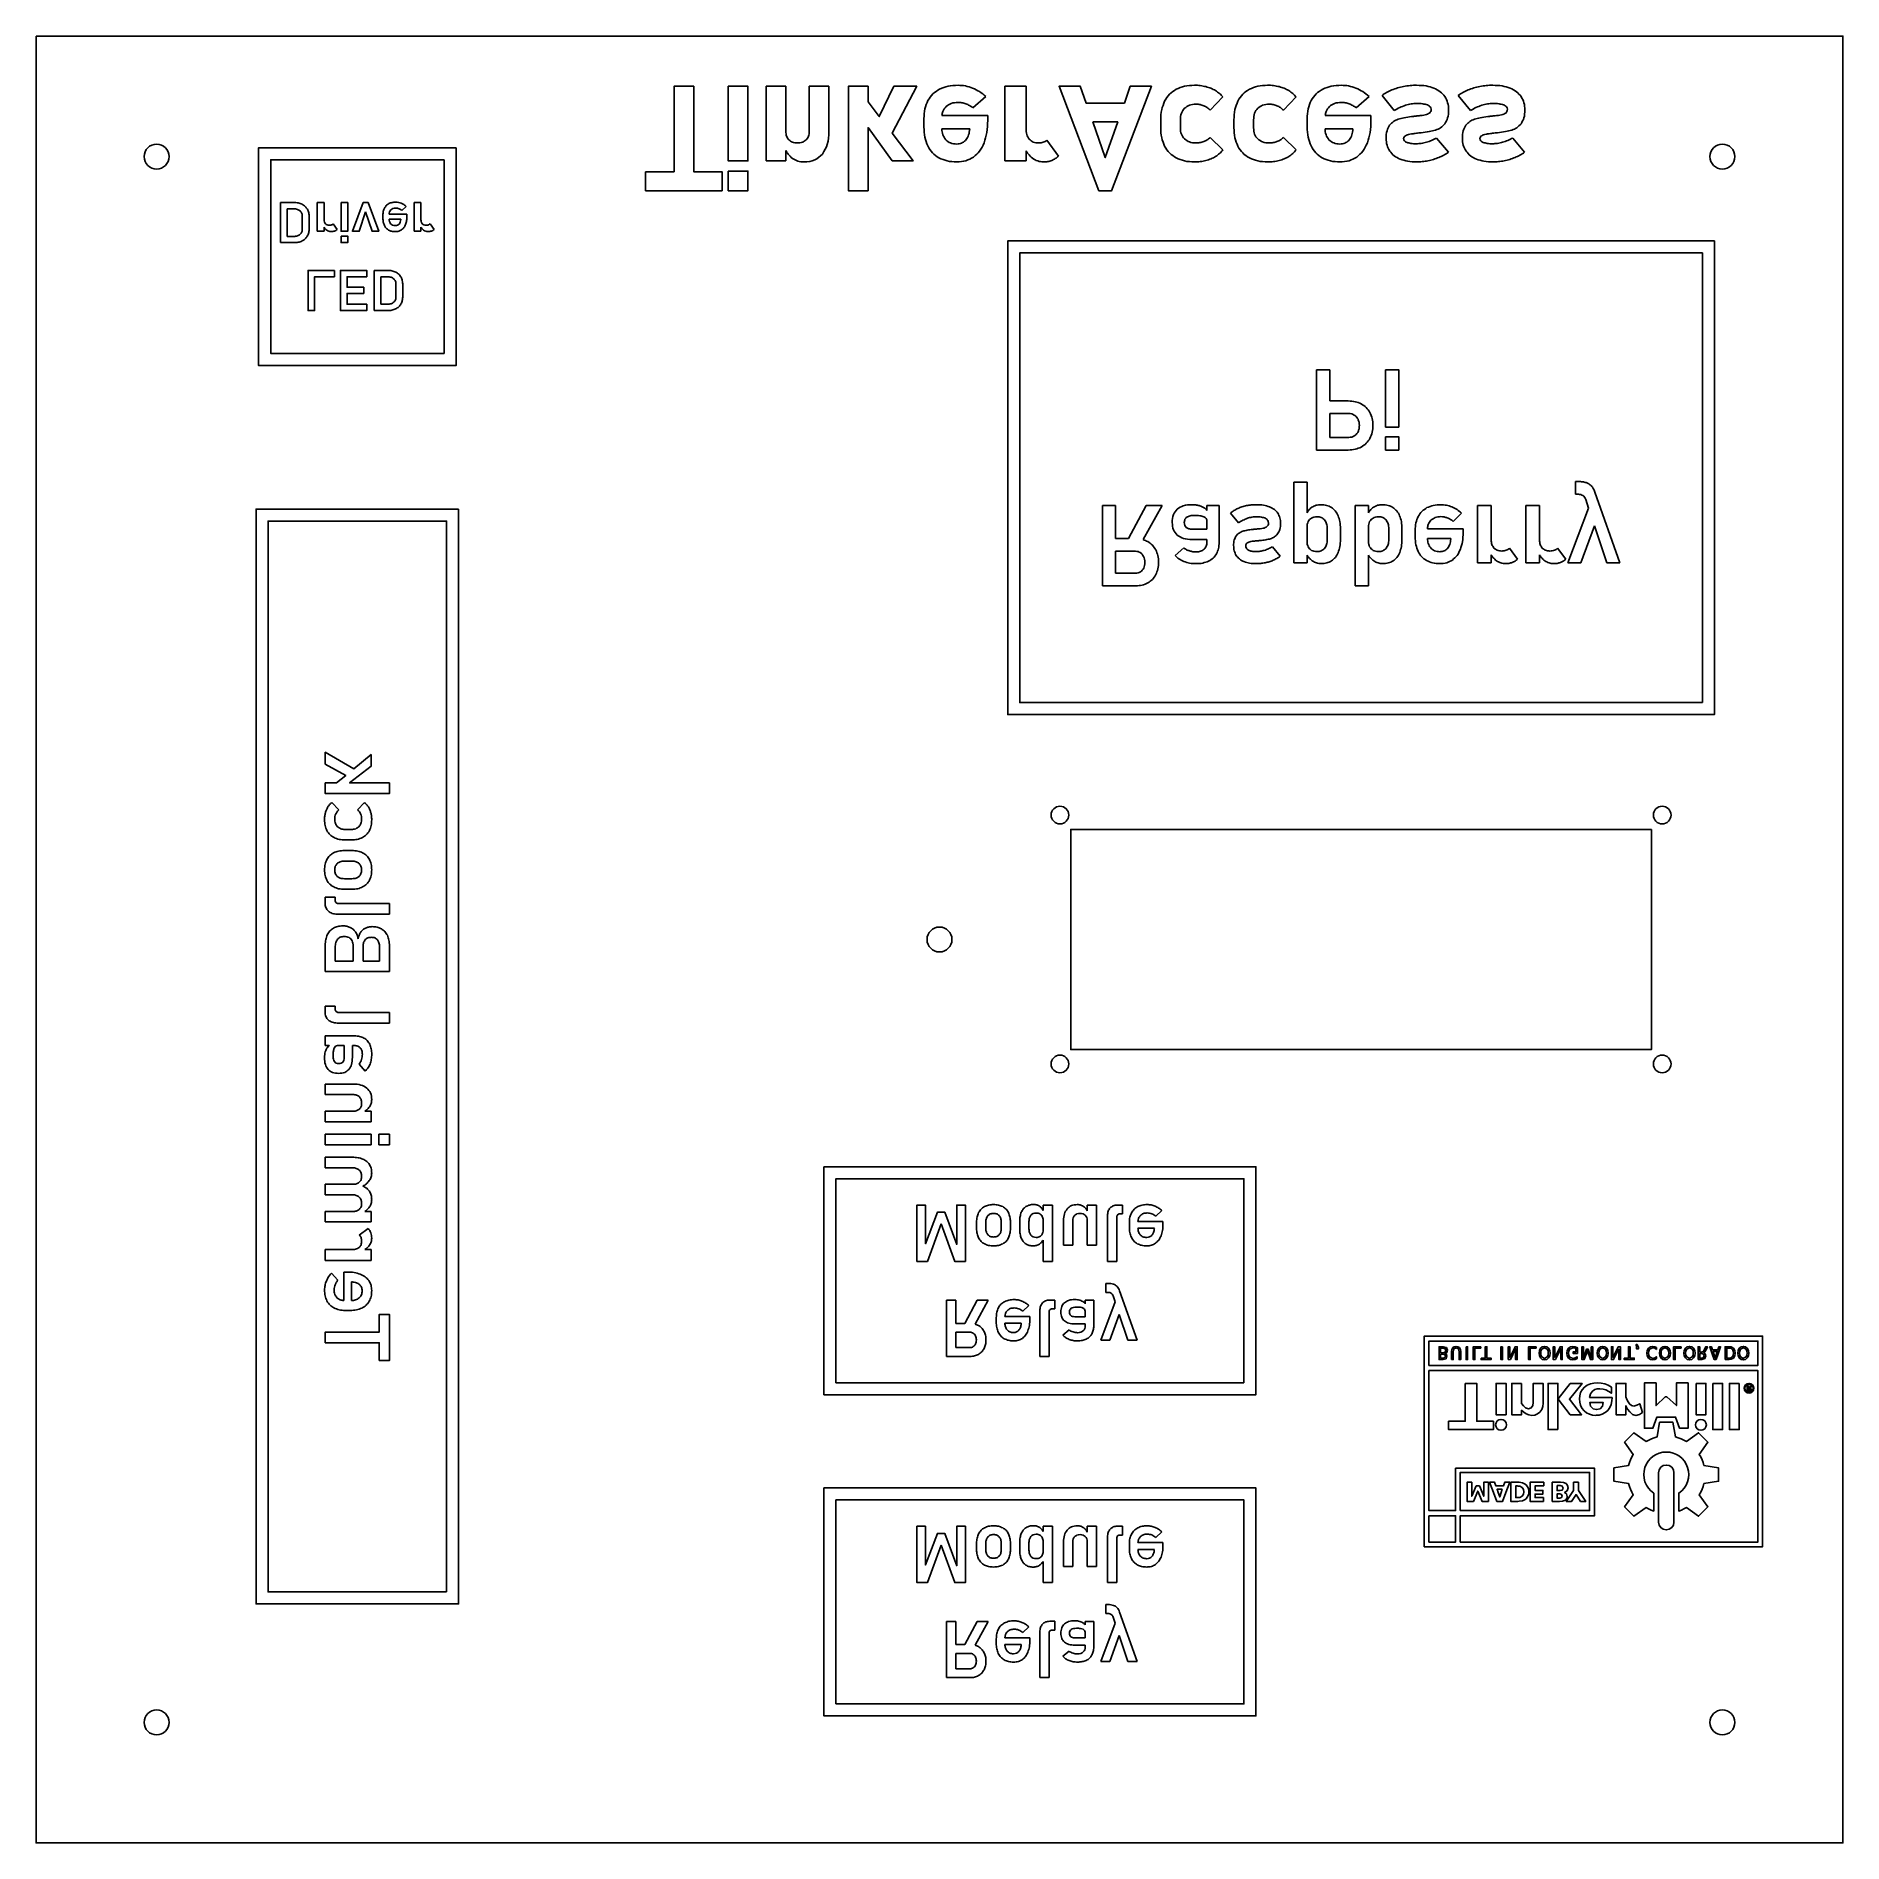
# Model space of a CAD drawing. Header units: millimetres. Extents: x -112 to 113, y -113 to 112.
import ezdxf

# ---------------------------------------------------------------- set-up
doc = ezdxf.new("R2010")
doc.units = ezdxf.units.MM
doc.layers.get('0').update_dxf_attribs({"linetype": 'CONTINUOUS'})

msp = doc.modelspace()

# ---------------------------------------------------------------- linework, layer by layer
for p, q in [((-21.58, 96.97), (-21.58, 106.25)), ((-21.58, 106.25), (-19.13, 106.25)), ((-19.13, 106.25), (-19.13, 100.64)), ((-16.22, 100.63), (-16.22, 106.25)), ((-16.22, 106.25), (-13.77, 106.25)), ((-13.77, 106.25), (-13.77, 100.62)), ((8.15, 96.97), (8.15, 106.25)), ((8.15, 106.25), (10.78, 106.25)), ((10.78, 106.25), (10.78, 101)), ((5.76, 105), (4.16, 103.58)), ((35.28, 104.93), (33.7, 103.3)), ((44.4, 104.93), (42.82, 103.3)), ((53.49, 105), (51.89, 103.58)), ((56.62, 103.23), (55.11, 105.11)), ((66.12, 103.23), (64.61, 105.11)), ((-1.94, 101.18), (-1.94, 102.23)), ((0.31, 102.61), (6, 102.61)), ((6, 102.61), (6, 102)), ((27.55, 101.09), (27.55, 102.08)), ((30, 102.08), (30, 101.09)), ((36.67, 101.09), (36.67, 102.08)), ((39.12, 102.08), (39.12, 101.09)), ((45.79, 101.18), (45.79, 102.23)), ((48.04, 102.61), (53.73, 102.61)), ((53.73, 102.61), (53.73, 102)), ((3.77, 100.96), (0.29, 100.96)), ((3.74, 100.74), (3.77, 100.96)), ((13.37, 99.55), (14.8, 97.56)), ((33.7, 99.86), (35.28, 98.32)), ((42.82, 99.86), (44.4, 98.32)), ((51.49, 100.96), (48.02, 100.96)), ((51.47, 100.74), (51.49, 100.96)), ((59.68, 100.44), (59.52, 100.42)), ((59.84, 100.46), (59.68, 100.44)), ((61.91, 99.81), (63.37, 98.03)), ((69.18, 100.44), (69.02, 100.42)), ((69.34, 100.46), (69.18, 100.44)), ((71.4, 99.81), (72.86, 98.03)), ((-19.13, 96.97), (-21.58, 96.97)), ((-19.13, 98.24), (-19.13, 96.97)), ((10.78, 96.97), (8.15, 96.97)), ((10.78, 98.23), (10.78, 96.97)), ((-82.06, 86.78), (-82.06, 91.78)), ((-82.06, 91.78), (-80.44, 91.78)), ((-81.23, 90.99), (-81.23, 87.56)), ((-80.42, 90.99), (-81.23, 90.99)), ((-79.35, 88.54), (-79.35, 90.01)), ((-77.5, 88.21), (-77.5, 91.78)), ((-77.5, 91.78), (-76.65, 91.78)), ((-76.65, 91.78), (-76.65, 89.64)), ((-69.31, 89.83), (-69.31, 90.23)), ((-68.54, 90.33), (-66.33, 90.33)), ((-66.42, 91.29), (-66.96, 90.79)), ((-66.33, 90.33), (-66.33, 90.09)), ((-65.43, 88.21), (-65.43, 91.78)), ((-65.43, 91.78), (-64.58, 91.78)), ((-64.58, 91.78), (-64.58, 89.64)), ((-78.5, 89.98), (-78.5, 88.57)), ((-76.65, 88.21), (-77.5, 88.21)), ((-76.65, 88.7), (-76.65, 88.21)), ((-75.52, 89.12), (-75.01, 88.43)), ((-67.09, 89.72), (-68.55, 89.72)), ((-67.09, 89.68), (-67.09, 89.72)), ((-64.58, 88.21), (-65.43, 88.21)), ((-64.58, 88.7), (-64.58, 88.21)), ((-63.45, 89.12), (-62.94, 88.43)), ((-80.44, 86.78), (-82.06, 86.78)), ((-81.23, 87.56), (-80.42, 87.56)), ((-70.4, 78.32), (-70.4, 83.32)), ((-70.4, 83.32), (-68.78, 83.32)), ((-69.57, 82.54), (-69.57, 79.11)), ((-68.76, 82.54), (-69.57, 82.54)), ((-67.69, 80.09), (-67.69, 81.56)), ((-66.84, 81.53), (-66.84, 80.12)), ((-69.57, 79.11), (-68.76, 79.11)), ((-68.78, 78.32), (-70.4, 78.32)), ((46.97, 60.95), (46.97, 70.95)), ((46.97, 70.95), (48.61, 70.95)), ((48.61, 70.95), (48.61, 67.07)), ((48.61, 67.07), (50.91, 67.07)), ((48.61, 65.5), (48.61, 62.53)), ((50.96, 65.5), (48.61, 65.5)), ((50.91, 60.95), (46.97, 60.95)), ((48.61, 62.53), (50.96, 62.53)), ((44.12, 46.91), (44.12, 56.95)), ((44.12, 56.95), (45.77, 56.95)), ((45.77, 56.95), (45.77, 53.13)), ((79.21, 55.44), (79.21, 57.03)), ((79.21, 57.03), (79.56, 57.03)), ((20.28, 44.04), (20.28, 54.05)), ((20.28, 54.05), (21.92, 54.05)), ((21.92, 54.05), (21.92, 49.92)), ((23.54, 49.92), (25.73, 54.05)), ((27.71, 54.05), (25.36, 49.8)), ((25.73, 54.05), (27.71, 54.05)), ((33.3, 53.42), (33.3, 54.05)), ((33.3, 54.05), (34.82, 54.05)), ((34.82, 54.05), (34.82, 49.46)), ((51.78, 44.05), (51.78, 54.05)), ((51.78, 54.05), (53.43, 54.05)), ((53.43, 54.05), (53.43, 53.13)), ((67, 46.91), (67, 54.05)), ((67, 54.05), (68.71, 54.05)), ((68.71, 54.05), (68.71, 49.77)), ((73.01, 46.91), (73.01, 54.05)), ((73.01, 54.05), (74.72, 54.05)), ((74.72, 54.05), (74.72, 49.77)), ((79.56, 55.44), (79.21, 55.44)), ((80.84, 53.72), (80.48, 54.8)), ((81.61, 55.72), (84.72, 46.91)), ((33.3, 51.1), (33.3, 52.11)), ((37.23, 51.87), (36.23, 53.11)), ((65.02, 53.08), (63.95, 52.07)), ((78.26, 46.91), (80.84, 53.72)), ((21.92, 49.92), (23.54, 49.92)), ((33.3, 49.82), (31.45, 49.82)), ((31.46, 51.1), (33.3, 51.1)), ((33.3, 49.52), (33.3, 49.82)), ((45.77, 51.37), (45.77, 49.59)), ((48.28, 49.82), (48.28, 51.17)), ((49.93, 51.17), (49.93, 49.82)), ((53.43, 51.37), (53.43, 49.59)), ((55.95, 49.82), (55.95, 51.17)), ((57.59, 51.17), (57.59, 49.82)), ((59.24, 50.15), (59.24, 50.95)), ((63.68, 49.94), (60.77, 49.94)), ((60.78, 51.15), (65.21, 51.15)), ((63.68, 49.86), (63.68, 49.94)), ((65.21, 51.15), (65.21, 50.68)), ((81.57, 51.52), (79.87, 46.91)), ((83.12, 46.91), (81.57, 51.52)), ((21.92, 48.35), (21.92, 45.62)), ((24.41, 48.35), (21.92, 48.35)), ((29.33, 47.84), (30.43, 48.76)), ((41.46, 48.92), (42.44, 47.73)), ((45.77, 47.86), (45.77, 46.91)), ((53.43, 47.86), (53.43, 44.05)), ((68.71, 47.9), (68.71, 46.91)), ((70.97, 48.74), (71.98, 47.36)), ((74.72, 47.9), (74.72, 46.91)), ((76.98, 48.74), (77.99, 47.36)), ((21.92, 45.62), (24.41, 45.62)), ((45.77, 46.91), (44.12, 46.91)), ((68.71, 46.91), (67, 46.91)), ((74.72, 46.91), (73.01, 46.91)), ((79.87, 46.91), (78.26, 46.91)), ((84.72, 46.91), (83.12, 46.91)), ((24.45, 44.04), (20.28, 44.04)), ((53.43, 44.05), (51.78, 44.05)), ((-75.69, 17.05), (-74.79, 16.16)), ((-72.46, 16.16), (-71.62, 17.05)), ((-74.02, 13.71), (-73.24, 13.71)), ((-73.24, 12.4), (-74.02, 12.4)), ((-74.11, 11.08), (-73.17, 11.08)), ((-73.17, 9.76), (-74.11, 9.76)), ((-74.11, 7.57), (-73.17, 7.57)), ((-76.51, 4.55), (-76.51, 5.27)), ((-76.51, 5.27), (-75.25, 5.27)), ((-75.25, 5.27), (-75.25, 4.88)), ((-73.17, 6.26), (-74.1, 6.26)), ((-68.5, 3.16), (-75, 3.16)), ((-74.82, 4.47), (-68.5, 4.47)), ((-68.5, 4.47), (-68.5, 3.16)), ((-74.32, 1.7), (-74.3, 1.7)), ((-74.14, 0.38), (-74.16, 0.38)), ((-76.5, -4), (-76.5, -0.7)), ((-75.25, -0.98), (-75.25, -2.69)), ((-73.01, -2.69), (-73.01, -0.85)), ((-71.78, -0.85), (-71.78, -2.69)), ((-69.74, -2.69), (-69.74, -0.92)), ((-68.5, -0.8), (-68.5, -4)), ((-68.5, -4), (-76.5, -4)), ((-75.25, -2.69), (-73.01, -2.69)), ((-71.78, -2.69), (-69.74, -2.69)), ((-76.51, -9.01), (-76.51, -8.3)), ((-76.51, -8.3), (-75.25, -8.3)), ((-75.25, -8.3), (-75.25, -8.69)), ((-68.5, -10.4), (-75, -10.4)), ((-74.82, -9.09), (-68.5, -9.09)), ((-68.5, -9.09), (-68.5, -10.4)), ((-76.5, -13.21), (-76.5, -12)), ((-76.5, -12), (-72.83, -12)), ((-76, -13.21), (-76.5, -13.21)), ((-74.15, -13.21), (-74.95, -13.21)), ((-74.15, -14.69), (-74.15, -13.21)), ((-72.88, -13.21), (-73.12, -13.21)), ((-73.12, -13.21), (-73.12, -14.69)), ((-71.53, -16.39), (-72.27, -15.51)), ((-76.5, -19.31), (-76.5, -18)), ((-76.5, -18), (-73.03, -18)), ((-73.04, -19.31), (-76.5, -19.31)), ((-76.5, -22.69), (-76.5, -21.38)), ((-76.5, -21.38), (-72.97, -21.38)), ((-71.58, -21.38), (-70.79, -21.38)), ((-70.79, -21.38), (-70.79, -22.69)), ((-70.79, -22.69), (-76.5, -22.69)), ((-76.5, -28.43), (-76.5, -27.12)), ((-76.5, -27.12), (-73.12, -27.12)), ((-73.12, -28.43), (-76.5, -28.43)), ((-76.5, -31.8), (-76.5, -30.49)), ((-76.5, -30.49), (-73.12, -30.49)), ((-73.12, -30.49), (-73.07, -30.49)), ((-73.07, -30.49), (-73.08, -30.49)), ((-71.81, -30.71), (-71.81, -30.71)), ((-73.12, -31.8), (-76.5, -31.8)), ((12.9, -33.73), (12.9, -33.08)), ((12.9, -33.08), (14.06, -33.08)), ((14.06, -33.08), (14.06, -40.08)), ((18.39, -33.79), (18.39, -33.08)), ((18.39, -33.08), (19.54, -33.08)), ((19.54, -33.08), (19.54, -38.08)), ((22.15, -33.07), (22.78, -33.07)), ((22.78, -33.07), (22.78, -34.18)), ((-76.5, -35.17), (-76.5, -33.86)), ((-76.5, -33.86), (-72.97, -33.86)), ((-70.79, -35.17), (-76.5, -35.17)), ((-72.26, -36.8), (-71.15, -36)), ((-71.58, -33.86), (-70.79, -33.86)), ((-70.79, -33.86), (-70.79, -35.17)), ((4.62, -36), (4.62, -35.19)), ((5.77, -35.17), (5.77, -36)), ((7.69, -36), (7.69, -35.17)), ((8.84, -35.17), (8.84, -36)), ((9.99, -36.05), (9.99, -35.1)), ((11.14, -35.1), (11.14, -36.04)), ((12.9, -36.2), (12.9, -34.97)), ((15.45, -38.08), (15.45, -35.02)), ((16.6, -35.04), (16.6, -38.08)), ((18.39, -38.08), (18.39, -35)), ((20.93, -40.08), (20.93, -34.4)), ((22.09, -34.56), (22.09, -40.08)), ((22.78, -34.18), (22.44, -34.18)), ((23.65, -35.81), (23.65, -35.25)), ((24.72, -35.11), (27.82, -35.11)), ((26.76, -35.96), (24.72, -35.96)), ((26.75, -36.02), (26.76, -35.96)), ((27.69, -33.76), (26.94, -34.46)), ((27.82, -35.11), (27.82, -35.44)), ((12.9, -40.08), (12.9, -37.44)), ((16.6, -38.08), (15.45, -38.08)), ((19.54, -38.08), (18.39, -38.08)), ((-76.5, -39.98), (-76.5, -38.61)), ((-76.5, -38.61), (-73.08, -38.61)), ((-70.79, -39.98), (-76.5, -39.98)), ((-71.58, -38.61), (-70.79, -38.61)), ((-70.79, -38.61), (-70.79, -39.98)), ((14.06, -40.08), (12.9, -40.08)), ((22.09, -40.08), (20.93, -40.08)), ((-75.73, -41.56), (-74.92, -42.42)), ((-74.18, -44.96), (-74.18, -41.41)), ((-74.18, -41.41), (-73.8, -41.41)), ((-73.22, -42.63), (-73.22, -44.96)), ((-73.15, -42.64), (-73.22, -42.63)), ((0.89, -51.92), (0.89, -44.92)), ((0.89, -44.92), (2.04, -44.92)), ((2.04, -44.92), (2.04, -47.81)), ((3.17, -47.81), (4.7, -44.92)), ((6.08, -44.92), (4.44, -47.89)), ((4.7, -44.92), (6.08, -44.92)), ((13.72, -44.91), (14.35, -44.91)), ((14.35, -44.91), (14.35, -46.01)), ((18.14, -45.36), (18.14, -44.92)), ((18.14, -44.92), (19.21, -44.92)), ((19.21, -44.92), (19.21, -48.13)), ((20.73, -43.94), (20.73, -42.83)), ((20.73, -42.83), (20.98, -42.83)), ((20.98, -43.94), (20.73, -43.94)), ((21.88, -45.14), (21.63, -44.39)), ((22.42, -43.75), (24.6, -49.91)), ((-73.38, -46.19), (-74.02, -46.19)), ((7.07, -47.65), (7.07, -47.08)), ((8.15, -46.95), (11.25, -46.95)), ((11.12, -45.59), (10.37, -46.3)), ((11.25, -46.95), (11.25, -47.28)), ((12.5, -51.92), (12.5, -46.23)), ((13.65, -46.39), (13.65, -51.92)), ((14.35, -46.01), (14, -46.01)), ((16.85, -46.98), (18.14, -46.98)), ((18.14, -46.98), (18.14, -46.27)), ((20.08, -49.91), (21.88, -45.14)), ((22.39, -46.68), (21.2, -49.91)), ((23.47, -49.91), (22.39, -46.68)), ((2.04, -47.81), (3.17, -47.81)), ((2.04, -48.91), (2.04, -50.82)), ((3.77, -48.91), (2.04, -48.91)), ((10.18, -47.79), (8.14, -47.79)), ((10.18, -47.85), (10.18, -47.79)), ((15.36, -49.26), (16.13, -48.62)), ((18.14, -47.87), (16.85, -47.87)), ((18.14, -48.08), (18.14, -47.87)), ((2.04, -50.82), (3.77, -50.82)), ((21.2, -49.91), (20.08, -49.91)), ((24.6, -49.91), (23.47, -49.91)), ((3.81, -51.92), (0.89, -51.92)), ((13.65, -51.92), (12.5, -51.92)), ((12.9, -73.73), (12.9, -73.08)), ((12.9, -73.08), (14.06, -73.08)), ((14.06, -73.08), (14.06, -80.08)), ((18.39, -73.79), (18.39, -73.08)), ((18.39, -73.08), (19.54, -73.08)), ((19.54, -73.08), (19.54, -78.08)), ((22.15, -73.07), (22.78, -73.07)), ((22.78, -74.18), (22.44, -74.18)), ((22.78, -73.07), (22.78, -74.18)), ((27.69, -73.76), (26.94, -74.46)), ((4.62, -76), (4.62, -75.19)), ((5.77, -75.17), (5.77, -76)), ((7.69, -76), (7.69, -75.17)), ((8.84, -75.17), (8.84, -76)), ((9.99, -76.05), (9.99, -75.1)), ((11.14, -75.1), (11.14, -76.04)), ((12.9, -76.2), (12.9, -74.97)), ((15.45, -78.08), (15.45, -75.02)), ((16.6, -75.04), (16.6, -78.08)), ((18.39, -78.08), (18.39, -75)), ((20.93, -80.08), (20.93, -74.4)), ((22.09, -74.56), (22.09, -80.08)), ((23.65, -75.81), (23.65, -75.25)), ((24.72, -75.11), (27.82, -75.11)), ((26.76, -75.96), (24.72, -75.96)), ((26.75, -76.02), (26.76, -75.96)), ((27.82, -75.11), (27.82, -75.44)), ((12.9, -80.08), (12.9, -77.44)), ((16.6, -78.08), (15.45, -78.08)), ((19.54, -78.08), (18.39, -78.08)), ((14.06, -80.08), (12.9, -80.08)), ((22.09, -80.08), (20.93, -80.08)), ((20.73, -83.94), (20.73, -82.83)), ((20.73, -82.83), (20.98, -82.83)), ((0.89, -91.92), (0.89, -84.92)), ((0.89, -84.92), (2.04, -84.92)), ((2.04, -84.92), (2.04, -87.81)), ((3.17, -87.81), (4.7, -84.92)), ((6.08, -84.92), (4.44, -87.89)), ((4.7, -84.92), (6.08, -84.92)), ((13.72, -84.91), (14.35, -84.91)), ((14.35, -84.91), (14.35, -86.01)), ((18.14, -85.36), (18.14, -84.92)), ((18.14, -84.92), (19.21, -84.92)), ((19.21, -84.92), (19.21, -88.13)), ((20.08, -89.91), (21.88, -85.14)), ((20.98, -83.94), (20.73, -83.94)), ((21.88, -85.14), (21.63, -84.39)), ((22.42, -83.75), (24.6, -89.91)), ((7.07, -87.65), (7.07, -87.08)), ((8.15, -86.95), (11.25, -86.95)), ((11.12, -85.59), (10.37, -86.3)), ((11.25, -86.95), (11.25, -87.28)), ((12.5, -91.92), (12.5, -86.23)), ((13.65, -86.39), (13.65, -91.92)), ((14.35, -86.01), (14, -86.01)), ((16.85, -86.98), (18.14, -86.98)), ((18.14, -86.98), (18.14, -86.27)), ((22.39, -86.68), (21.2, -89.91)), ((23.47, -89.91), (22.39, -86.68)), ((2.04, -87.81), (3.17, -87.81)), ((2.04, -88.91), (2.04, -90.82)), ((3.77, -88.91), (2.04, -88.91)), ((10.18, -87.79), (8.14, -87.79)), ((10.18, -87.85), (10.18, -87.79)), ((15.36, -89.26), (16.13, -88.62)), ((18.14, -87.87), (16.85, -87.87)), ((18.14, -88.08), (18.14, -87.87)), ((21.2, -89.91), (20.08, -89.91)), ((24.6, -89.91), (23.47, -89.91)), ((3.81, -91.92), (0.89, -91.92)), ((2.04, -90.82), (3.77, -90.82)), ((13.65, -91.92), (12.5, -91.92))]:
    msp.add_line(p, q)
for points in [[(-112.5, 112.5), (112.5, 112.5), (112.5, -112.5), (-112.5, -112.5)], [(-36.6, 95.61), (-36.6, 93.25), (-27.07, 93.25), (-27.07, 95.61), (-30.61, 95.61), (-30.61, 106.25), (-33.06, 106.25), (-33.06, 95.61)], [(-26.31, 106.25), (-26.31, 96.97), (-23.86, 96.97), (-23.86, 106.25)], [(-5.67, 106.25), (-7.5, 102.49), (-8.9, 104.33), (-8.9, 106.25), (-11.35, 106.25), (-11.35, 93.25), (-8.9, 93.25), (-8.9, 101.12), (-5.88, 96.97), (-3.29, 96.97), (-5.91, 100.4), (-2.83, 106.25)], [(23.75, 106.25), (23.02, 104.17), (18.26, 104.17), (17.53, 106.25), (14.89, 106.25), (19.86, 93.25), (21.42, 93.25), (26.39, 106.25)], [(19.08, 101.81), (22.19, 101.81), (20.64, 97.37)], [(-60.2, 98.61), (-84.79, 98.61), (-84.79, 71.48), (-60.2, 71.48)], [(-61.7, 97.11), (-61.7, 72.98), (-83.29, 72.98), (-83.29, 97.11)], [(-26.31, 95.7), (-26.31, 93.25), (-23.86, 93.25), (-23.86, 95.7)], [(-74.52, 91.78), (-74.52, 88.21), (-73.7, 88.21), (-73.7, 91.78)], [(-71.47, 90.6), (-70.66, 88.21), (-69.83, 88.21), (-71.17, 91.78), (-71.77, 91.78), (-73.11, 88.21), (-72.27, 88.21)], [(-74.52, 87.6), (-74.52, 86.78), (-73.7, 86.78), (-73.7, 87.6)], [(96.5, 87), (8.5, 87), (8.5, 28), (96.5, 28)], [(-75.36, 83.32), (-78.64, 83.32), (-78.64, 78.32), (-77.82, 78.32), (-77.82, 82.54), (-75.36, 82.54)], [(-71.32, 79.11), (-73.78, 79.11), (-73.78, 80.45), (-71.7, 80.45), (-71.7, 81.23), (-73.78, 81.23), (-73.78, 82.54), (-71.32, 82.54), (-71.32, 83.32), (-74.6, 83.32), (-74.6, 78.32), (-71.32, 78.32)], [(95, 29.5), (10, 29.5), (10, 85.5), (95, 85.5)], [(55.55, 70.95), (55.55, 63.81), (57.19, 63.81), (57.19, 70.95)], [(55.55, 62.6), (55.55, 60.95), (57.19, 60.95), (57.19, 62.6)], [(-59.89, 53.61), (-85.11, 53.61), (-85.11, -82.74), (-59.89, -82.74)], [(-61.39, -81.24), (-83.61, -81.24), (-83.61, 52.11), (-61.39, 52.11)], [(-76.5, 21.83), (-73.95, 20.43), (-75.09, 19.49), (-76.5, 19.49), (-76.5, 18.18), (-68.5, 18.18), (-68.5, 19.49), (-73.46, 19.49), (-70.79, 21.57), (-70.79, 23.03), (-72.93, 21.27), (-76.5, 23.31)], [(88.65, 13.7), (16.35, 13.7), (16.35, -13.7), (88.65, -13.7)], [(-76.5, -25.56), (-70.79, -25.56), (-70.79, -24.25), (-76.5, -24.25)], [(-69.81, -25.56), (-68.5, -25.56), (-68.5, -24.25), (-69.81, -24.25)], [(-14.4, -28.3), (-14.4, -56.7), (39.4, -56.7), (39.4, -28.3)], [(37.9, -55.2), (-12.9, -55.2), (-12.9, -29.8), (37.9, -29.8)], [(0.2, -35.41), (1.89, -40.08), (3.22, -40.08), (3.22, -33.08), (2.14, -33.08), (2.14, -37.98), (0.66, -33.96), (-0.26, -33.96), (-1.75, -37.89), (-1.75, -33.08), (-2.82, -33.08), (-2.82, -40.08), (-1.5, -40.08)], [(-69.76, -52.44), (-68.5, -52.44), (-68.5, -46.68), (-69.76, -46.68), (-69.76, -48.9), (-76.5, -48.9), (-76.5, -50.22), (-69.76, -50.22)], [(60.36, -75.63), (102.5, -75.63), (102.5, -49.38), (60.36, -49.38)], [(60.94, -53.04), (60.94, -50.02), (101.92, -50.02), (101.92, -53.04)], [(63.27, -51.15), (63.13, -50.82), (62.74, -50.71), (62.21, -50.71), (62.21, -52.31), (62.72, -52.31), (63.08, -52.21), (63.2, -51.91), (63.14, -51.68), (62.95, -51.57), (63.18, -51.43)], [(62.73, -50.88), (62.97, -50.96), (63.05, -51.18), (62.97, -51.4), (62.73, -51.47), (62.41, -51.47), (62.41, -50.88)], [(62.93, -52.07), (62.71, -52.13), (62.41, -52.13), (62.41, -51.65), (62.71, -51.65), (62.93, -51.71), (63, -51.89)], [(63.77, -52.31), (63.97, -52.31), (63.97, -51.34), (64.06, -50.96), (64.34, -50.85), (64.62, -50.96), (64.71, -51.34), (64.71, -52.31), (64.91, -52.31), (64.91, -51.31), (64.88, -51.06), (64.77, -50.83), (64.57, -50.71), (64.34, -50.67), (64.11, -50.71), (63.92, -50.83), (63.8, -51.06), (63.77, -51.31)], [(65.57, -50.71), (65.57, -52.31), (65.77, -52.31), (65.77, -50.71)], [(67.4, -50.71), (66.48, -50.71), (66.48, -52.31), (66.68, -52.31), (66.68, -50.89), (67.4, -50.89)], [(67.44, -52.13), (67.44, -52.31), (68.69, -52.31), (68.69, -52.13), (68.17, -52.13), (68.17, -50.71), (67.96, -50.71), (67.96, -52.13)], [(70.12, -50.71), (69.92, -50.71), (69.92, -52.31), (70.12, -52.31)], [(70.82, -52.31), (71.09, -52.31), (71.75, -50.97), (71.75, -52.31), (71.94, -52.31), (71.94, -50.71), (71.67, -50.71), (71.01, -52.05), (71.01, -50.71), (70.82, -50.71)], [(74.29, -50.71), (73.37, -50.71), (73.37, -52.31), (73.57, -52.31), (73.57, -50.89), (74.29, -50.89)], [(75.07, -50.73), (74.84, -50.9), (74.7, -51.19), (74.66, -51.51), (74.7, -51.83), (74.84, -52.11), (75.07, -52.29), (75.35, -52.34), (75.35, -52.34), (75.62, -52.29), (75.85, -52.11), (75.99, -51.83), (76.03, -51.51), (75.99, -51.19), (75.85, -50.9), (75.62, -50.73), (75.35, -50.67), (75.35, -50.67), (75.35, -50.67)], [(74.9, -51.76), (74.87, -51.51), (74.9, -51.26), (75, -51.03), (75.35, -50.85), (75.35, -50.85), (75.69, -51.03), (75.79, -51.26), (75.82, -51.51), (75.79, -51.76), (75.69, -51.99), (75.35, -52.16), (75.35, -52.16), (75, -51.99)], [(77.36, -52.31), (77.55, -52.31), (77.55, -50.71), (77.28, -50.71), (76.62, -52.05), (76.62, -50.71), (76.43, -50.71), (76.43, -52.31), (76.7, -52.31), (77.36, -50.97)], [(78.38, -51.25), (78.49, -51.02), (78.9, -50.85), (79.09, -50.87), (79.24, -50.93), (79.24, -51.37), (78.91, -51.37), (78.91, -51.54), (79.44, -51.54), (79.44, -50.85), (79.18, -50.72), (78.88, -50.67), (78.58, -50.72), (78.34, -50.89), (78.18, -51.18), (78.14, -51.51), (78.18, -51.83), (78.34, -52.12), (78.58, -52.29), (78.88, -52.34), (79.16, -52.3), (79.4, -52.19), (79.4, -51.96), (79.16, -52.11), (78.9, -52.16), (78.49, -52), (78.38, -51.76), (78.35, -51.51)], [(81.16, -50.71), (81.16, -52.12), (80.78, -51.01), (80.58, -51.01), (80.19, -52.12), (80.19, -50.71), (80, -50.71), (80, -52.31), (80.3, -52.31), (80.68, -51.22), (81.06, -52.31), (81.36, -52.31), (81.36, -50.71)], [(82.61, -50.68), (82.61, -50.68), (82.6, -50.67), (82.32, -50.73), (82.09, -50.9), (81.95, -51.19), (81.91, -51.51), (81.95, -51.83), (82.09, -52.11), (82.32, -52.29), (82.6, -52.34), (82.61, -52.34), (82.87, -52.29), (83.1, -52.11), (83.24, -51.83), (83.28, -51.51), (83.24, -51.19), (83.1, -50.9), (82.87, -50.73)], [(82.25, -51.99), (82.15, -51.76), (82.12, -51.51), (82.15, -51.26), (82.25, -51.03), (82.6, -50.85), (82.61, -50.86), (82.94, -51.03), (83.04, -51.26), (83.07, -51.51), (83.04, -51.76), (82.94, -51.99), (82.61, -52.16), (82.6, -52.16)], [(84.61, -50.97), (84.61, -52.31), (84.8, -52.31), (84.8, -50.71), (84.53, -50.71), (83.87, -52.05), (83.87, -50.71), (83.68, -50.71), (83.68, -52.31), (83.95, -52.31)], [(85.27, -52.13), (85.27, -52.31), (86.53, -52.31), (86.53, -52.13), (86, -52.13), (86, -50.71), (85.8, -50.71), (85.8, -52.13)], [(87.03, -50.79), (86.87, -50.45), (86.74, -50.45), (86.82, -50.79), (86.82, -50.98), (87.03, -50.98)], [(89.29, -51.06), (89.29, -50.83), (89.07, -50.71), (88.82, -50.67), (88.53, -50.73), (88.29, -50.9), (88.13, -51.18), (88.09, -51.51), (88.13, -51.83), (88.29, -52.12), (88.53, -52.29), (88.82, -52.34), (89.07, -52.3), (89.29, -52.19), (89.29, -51.96), (89.07, -52.11), (88.83, -52.16), (88.44, -51.99), (88.33, -51.76), (88.3, -51.51), (88.33, -51.25), (88.44, -51.02), (88.83, -50.85), (89.07, -50.9)], [(91.03, -51.51), (90.99, -51.19), (90.84, -50.9), (90.62, -50.73), (90.37, -50.68), (90.37, -50.68), (90.34, -50.67), (90.06, -50.73), (89.84, -50.9), (89.69, -51.19), (89.65, -51.51), (89.69, -51.83), (89.84, -52.11), (90.06, -52.29), (90.34, -52.34), (90.37, -52.33), (90.62, -52.29), (90.84, -52.11), (90.99, -51.83)], [(90.79, -51.76), (90.69, -51.99), (90.37, -52.15), (90.34, -52.16), (89.99, -51.99), (89.89, -51.76), (89.86, -51.51), (89.89, -51.26), (89.99, -51.03), (90.34, -50.85), (90.37, -50.86), (90.69, -51.03), (90.79, -51.26), (90.82, -51.51)], [(92.35, -50.71), (91.42, -50.71), (91.42, -52.31), (91.62, -52.31), (91.62, -50.89), (92.35, -50.89)], [(93.44, -50.68), (93.44, -50.68), (93.4, -50.67), (93.12, -50.73), (92.9, -50.9), (92.75, -51.19), (92.71, -51.51), (92.75, -51.83), (92.9, -52.11), (93.12, -52.29), (93.4, -52.34), (93.44, -52.33), (93.68, -52.29), (93.9, -52.11), (94.05, -51.83), (94.09, -51.51), (94.05, -51.19), (93.9, -50.9), (93.68, -50.73)], [(92.95, -51.76), (92.92, -51.51), (92.95, -51.26), (93.05, -51.03), (93.4, -50.85), (93.44, -50.87), (93.75, -51.03), (93.85, -51.26), (93.87, -51.51), (93.85, -51.76), (93.75, -51.99), (93.44, -52.14), (93.4, -52.16), (93.05, -51.99)], [(94.48, -52.31), (94.93, -52.31), (94.93, -52.31), (95.31, -52.2), (95.44, -51.85), (95.37, -51.6), (95.18, -51.46), (95.31, -51.36), (95.43, -51.14), (95.54, -50.92), (95.64, -50.71), (95.42, -50.71), (95.23, -51.12), (95.09, -51.33), (94.93, -51.37), (94.93, -51.37), (94.9, -51.38), (94.68, -51.38), (94.68, -50.71), (94.48, -50.71)], [(94.93, -51.56), (94.93, -51.56), (95.15, -51.63), (95.23, -51.85), (95.15, -52.06), (94.93, -52.13), (94.93, -52.13), (94.68, -52.13), (94.68, -51.56)], [(96.72, -52.31), (96.97, -51.58), (97.28, -50.71), (97.07, -50.71), (96.94, -51.12), (96.27, -51.12), (96.13, -50.71), (95.92, -50.71), (96.23, -51.58), (96.49, -52.31)], [(96.43, -51.58), (96.33, -51.3), (96.88, -51.3), (96.78, -51.58), (96.6, -52.1)], [(97.84, -52.31), (98.26, -52.31), (98.34, -52.3), (98.59, -52.27), (98.89, -52.12), (99.05, -51.83), (99.09, -51.51), (99.05, -51.18), (98.89, -50.9), (98.59, -50.74), (98.34, -50.72), (98.34, -50.72), (98.26, -50.71), (97.84, -50.71)], [(98.85, -51.26), (98.88, -51.51), (98.85, -51.76), (98.74, -51.98), (98.53, -52.1), (98.34, -52.13), (98.29, -52.13), (98.04, -52.13), (98.04, -50.88), (98.29, -50.88), (98.34, -50.89), (98.53, -50.91), (98.74, -51.03)], [(100.75, -51.83), (100.79, -51.51), (100.75, -51.19), (100.6, -50.9), (100.38, -50.73), (100.14, -50.68), (100.14, -50.68), (100.1, -50.67), (99.83, -50.73), (99.6, -50.9), (99.46, -51.19), (99.41, -51.51), (99.46, -51.83), (99.6, -52.11), (99.83, -52.29), (100.1, -52.34), (100.14, -52.33), (100.38, -52.29), (100.6, -52.11)], [(100.55, -51.26), (100.58, -51.51), (100.55, -51.76), (100.45, -51.99), (100.14, -52.15), (100.1, -52.16), (99.76, -51.99), (99.65, -51.76), (99.63, -51.51), (99.65, -51.26), (99.76, -51.03), (100.1, -50.85), (100.14, -50.87), (100.45, -51.03)], [(64.86, -75.05), (64.86, -71.77), (81.59, -71.77), (81.59, -65.85), (64.28, -65.85), (64.28, -71.12), (60.94, -71.12), (60.94, -53.69), (101.92, -53.69), (101.92, -75.05)], [(65.47, -55.29), (65.47, -59.99), (63.39, -59.99), (63.39, -61.04), (68.98, -61.04), (68.98, -59.99), (66.9, -59.99), (66.9, -55.29)], [(70.55, -59.18), (70.55, -55.29), (69.32, -55.29), (69.32, -59.18)], [(72.49, -55.29), (71.27, -55.29), (71.27, -59.18), (72.49, -59.18), (72.49, -58.62), (72.75, -58.88), (73.05, -59.08), (73.39, -59.21), (73.75, -59.26), (74.12, -59.22), (74.47, -59.09), (74.76, -58.87), (75, -58.55), (75.13, -58.16), (75.17, -57.76), (75.17, -55.29), (73.95, -55.29), (73.95, -57.66), (73.9, -58.03), (73.7, -58.34), (73.34, -58.44), (72.99, -58.33), (72.71, -58.09), (72.49, -57.79)], [(77.01, -61.04), (77.01, -57.26), (77.03, -57.26), (78.54, -59.18), (79.97, -59.18), (78.45, -57.26), (80.03, -55.29), (78.54, -55.29), (77.03, -57.21), (77.01, -57.21), (77.01, -55.29), (75.79, -55.29), (75.79, -61.04)], [(81.74, -59.26), (81.79, -59.25), (82.15, -59.22), (82.54, -59.11), (82.9, -58.92), (83.21, -58.65), (83.47, -58.3), (83.65, -57.9), (83.73, -57.47), (83.75, -57.04), (80.96, -57.04), (81.06, -56.59), (81.33, -56.23), (81.61, -56.06), (81.92, -55.97), (82.24, -55.94), (82.63, -55.99), (83, -56.1), (83.35, -56.28), (83.68, -56.5), (83.68, -55.73), (83.28, -55.49), (82.85, -55.33), (82.4, -55.24), (81.94, -55.22), (81.5, -55.25), (81.07, -55.34), (80.67, -55.51), (80.31, -55.77), (80.03, -56.07), (79.84, -56.42), (79.73, -56.82), (79.69, -57.22), (79.73, -57.62), (79.83, -58.01), (80.01, -58.37), (80.27, -58.68), (80.58, -58.94), (80.94, -59.12), (81.34, -59.22)], [(86.48, -58.11), (86.18, -58.03), (85.94, -57.84), (85.77, -57.58), (85.61, -57.28), (85.48, -56.97), (85.48, -55.29), (84.26, -55.29), (84.26, -59.18), (85.48, -59.18), (85.48, -58.07), (85.49, -58.07), (85.7, -58.47), (85.96, -58.84), (86.3, -59.14), (86.73, -59.26), (87.16, -59.14), (87.54, -58.9), (87.21, -57.82), (86.86, -58.01)], [(90.57, -56.96), (90.35, -56.96), (89.24, -58.05), (89.24, -55.22), (87.79, -55.22), (87.79, -60.87), (88.85, -60.87), (89.35, -59.48), (91.67, -59.48), (92.16, -60.87), (93.22, -60.87), (93.22, -55.22), (91.77, -55.22), (91.77, -58.05)], [(94.22, -55.29), (94.22, -59.18), (95.44, -59.18), (95.44, -55.29)], [(96.29, -55.29), (96.29, -61.04), (97.52, -61.04), (97.52, -55.29)], [(99.59, -55.29), (98.37, -55.29), (98.37, -61.04), (99.59, -61.04)], [(100.82, -56.49), (100.84, -56.49), (101.05, -56.44), (101.25, -56.31), (101.38, -56.11), (101.42, -55.88), (101.38, -55.65), (101.25, -55.46), (101.05, -55.32), (100.84, -55.28), (100.82, -55.28), (100.59, -55.32), (100.39, -55.46), (100.26, -55.65), (100.21, -55.88), (100.26, -56.11), (100.39, -56.31), (100.59, -56.44)], [(101.02, -56.37), (100.84, -56.4), (100.82, -56.41), (100.62, -56.37), (100.45, -56.25), (100.33, -56.08), (100.3, -55.88), (100.33, -55.68), (100.45, -55.51), (100.62, -55.4), (100.82, -55.36), (100.84, -55.36), (101.02, -55.4), (101.19, -55.51), (101.3, -55.68), (101.34, -55.88), (101.3, -56.08), (101.19, -56.25)], [(100.92, -55.86), (100.97, -55.83), (101.04, -55.73), (101.15, -55.55), (101.01, -55.55), (100.9, -55.72), (100.84, -55.81), (100.82, -55.82), (100.75, -55.84), (100.7, -55.84), (100.7, -55.55), (100.57, -55.55), (100.57, -56.24), (100.8, -56.24), (100.84, -56.23), (101.02, -56.19), (101.09, -56.04), (101.04, -55.92)], [(100.92, -55.95), (100.96, -56.04), (100.92, -56.12), (100.84, -56.14), (100.8, -56.15), (100.7, -56.15), (100.7, -55.93), (100.8, -55.93), (100.84, -55.93)], [(81.09, -58.11), (80.98, -57.68), (82.67, -57.68), (82.55, -58.11), (82.26, -58.43), (81.83, -58.53), (81.79, -58.52), (81.39, -58.43)], [(69.46, -59.96), (69.31, -60.18), (69.26, -60.44), (69.31, -60.7), (69.46, -60.92), (69.67, -61.07), (69.93, -61.12), (70.19, -61.07), (70.41, -60.92), (70.56, -60.7), (70.6, -60.44), (70.55, -60.18), (70.41, -59.96), (70.19, -59.82), (69.93, -59.77), (69.67, -59.82)], [(88.32, -62.33), (88, -62.51), (86.48, -61.43), (85.31, -62.61), (86.39, -64.12), (86.21, -64.44), (86.05, -64.78), (85.92, -65.13), (85.82, -65.49), (83.99, -65.8), (83.99, -67.46), (85.82, -67.76), (85.92, -68.12), (86.05, -68.47), (86.21, -68.81), (86.39, -69.14), (85.31, -70.65), (86.48, -71.82), (88, -70.74), (88.3, -70.92), (88.62, -71.07), (88.95, -71.19), (88.95, -68.96), (88.59, -68.67), (88.28, -68.33), (88.04, -67.95), (87.85, -67.53), (87.74, -67.08), (87.71, -66.63), (87.74, -66.19), (87.84, -65.76), (88.01, -65.36), (88.24, -64.98), (88.53, -64.65), (88.86, -64.36), (89.23, -64.13), (89.64, -63.96), (90.07, -63.86), (90.51, -63.83), (90.94, -63.86), (91.37, -63.96), (91.78, -64.13), (92.15, -64.36), (92.49, -64.65), (92.77, -64.98), (93, -65.35), (93.17, -65.76), (93.27, -66.19), (93.31, -66.63), (93.27, -67.08), (93.16, -67.52), (92.98, -67.94), (92.73, -68.33), (92.43, -68.67), (92.07, -68.95), (92.07, -71.19), (92.4, -71.07), (92.71, -70.92), (93.02, -70.75), (94.53, -71.82), (95.7, -70.65), (94.62, -69.14), (94.81, -68.81), (94.96, -68.47), (95.09, -68.12), (95.19, -67.76), (97.02, -67.46), (97.02, -65.8), (95.19, -65.49), (95.09, -65.13), (94.96, -64.78), (94.81, -64.44), (94.62, -64.12), (95.7, -62.61), (94.53, -61.43), (93.02, -62.51), (92.69, -62.33), (92.35, -62.17), (92, -62.04), (91.64, -61.94), (91.34, -60.11), (89.68, -60.11), (89.37, -61.94), (89.01, -62.04), (88.66, -62.17)], [(94.83, -59.77), (94.57, -59.82), (94.35, -59.96), (94.2, -60.18), (94.15, -60.44), (94.2, -60.7), (94.35, -60.92), (94.57, -61.07), (94.83, -61.12), (95.08, -61.07), (95.3, -60.92), (95.45, -60.7), (95.5, -60.44), (95.45, -60.18), (95.3, -59.96), (95.08, -59.82)], [(64.86, -71.12), (64.86, -66.36), (80.95, -66.36), (80.95, -71.12)], [(91.47, -72.55), (91.47, -66.42), (91.4, -66.05), (91.19, -65.73), (90.88, -65.52), (90.51, -65.45), (90.14, -65.52), (89.82, -65.73), (89.61, -66.05), (89.54, -66.42), (89.54, -72.55), (89.61, -72.93), (89.82, -73.24), (90.14, -73.45), (90.51, -73.52), (90.88, -73.45), (91.19, -73.24), (91.4, -72.93)], [(-14.4, -68.3), (-14.4, -96.7), (39.4, -96.7), (39.4, -68.3)], [(68.36, -67.59), (67.78, -67.59), (67.78, -69.34), (67.23, -68.05), (66.84, -68.05), (66.29, -69.34), (66.29, -67.59), (65.71, -67.59), (65.71, -69.98), (66.49, -69.98), (67.03, -68.7), (67.58, -69.98), (68.36, -69.98)], [(69.39, -69.98), (70.13, -69.98), (70.53, -68.88), (71.01, -67.59), (70.39, -67.59), (70.24, -68.02), (69.28, -68.02), (69.13, -67.59), (68.51, -67.59), (68.99, -68.88)], [(70.09, -68.47), (69.94, -68.88), (69.76, -69.42), (69.58, -68.88), (69.43, -68.47)], [(72.02, -69.97), (72.2, -69.96), (72.61, -69.9), (72.85, -69.8), (73.06, -69.64), (73.31, -69.26), (73.38, -69.03), (73.39, -68.79), (73.38, -68.54), (73.31, -68.3), (73.06, -67.93), (72.85, -67.77), (72.6, -67.67), (72.2, -67.6), (72.02, -67.6), (71.8, -67.59), (71.15, -67.59), (71.15, -69.98), (71.47, -69.98), (71.8, -69.98)], [(72.02, -69.51), (71.98, -69.51), (71.76, -69.51), (71.76, -68.05), (71.98, -68.05), (72.02, -68.06), (72.29, -68.09), (72.56, -68.24), (72.72, -68.49), (72.76, -68.79), (72.72, -69.08), (72.56, -69.33), (72.29, -69.47)], [(75.25, -68.05), (75.25, -67.59), (73.55, -67.59), (73.55, -69.98), (75.21, -69.98), (75.21, -69.51), (74.17, -69.51), (74.17, -69.07), (75.15, -69.07), (75.15, -68.6), (74.17, -68.6), (74.17, -68.05)], [(76.3, -67.59), (76.3, -69.98), (77.23, -69.98), (77.6, -69.95), (77.95, -69.83), (78.12, -69.62), (78.17, -69.35), (78.09, -69.05), (77.85, -68.87), (78.16, -68.65), (78.27, -68.27), (78.22, -67.99), (78.03, -67.76), (77.69, -67.62), (77.32, -67.59)], [(76.92, -68.01), (77.28, -68.01), (77.56, -68.09), (77.65, -68.32), (77.56, -68.56), (77.28, -68.63), (76.92, -68.63)], [(77.26, -69.05), (77.48, -69.12), (77.55, -69.31), (77.48, -69.49), (77.26, -69.56), (76.92, -69.56), (76.92, -69.05)], [(79.81, -69.98), (80.48, -69.98), (79.57, -68.6), (79.57, -67.59), (78.96, -67.59), (78.96, -68.6), (78.05, -69.98), (78.72, -69.98), (79.27, -69.13)], [(-12.9, -95.2), (-12.9, -69.8), (37.9, -69.8), (37.9, -95.2)], [(60.94, -71.77), (64.28, -71.77), (64.28, -75.05), (60.94, -75.05)], [(0.2, -75.41), (1.89, -80.08), (3.22, -80.08), (3.22, -73.08), (2.14, -73.08), (2.14, -77.98), (0.66, -73.96), (-0.26, -73.96), (-1.75, -77.89), (-1.75, -73.08), (-2.82, -73.08), (-2.82, -80.08), (-1.5, -80.08)]]:
    msp.add_lwpolyline(points, close=True)
for centre, radius in [((-97.5, 97.5), 1.55), ((97.5, 97.5), 1.55), ((15, 15.5), 1.1), ((90, 15.5), 1.1), ((0, 0), 1.55), ((15, -15.5), 1.1), ((90, -15.5), 1.1), ((-97.5, -97.5), 1.55), ((97.5, -97.5), 1.55)]:
    msp.add_circle(centre, radius)
for points, knots in [([(-1.44, 104.48), (-1.25, 104.77), (-0.88, 105.36), (-0.28, 105.72), (0.02, 105.9)], [-0.2057358, -0.2057358, -0.2057358, -0.2057358, -0.1031169, 0, 0, 0, 0]), ([(0.02, 105.9), (0.36, 106.04), (1.09, 106.34), (1.89, 106.37), (2.31, 106.38)], [-0.2361094, -0.2361094, -0.2361094, -0.2361094, -0.1249847, 0, 0, 0, 0]), ([(2.31, 106.38), (2.62, 106.37), (3.24, 106.34), (3.83, 106.13), (4.13, 106.02)], [-0.1868161, -0.1868161, -0.1868161, -0.1868161, -0.0947262, 0, 0, 0, 0]), ([(4.13, 106.02), (4.43, 105.89), (5.02, 105.62), (5.51, 105.21), (5.76, 105)], [-0.1930367, -0.1930367, -0.1930367, -0.1930367, -0.0967211, 0, 0, 0, 0]), ([(28.04, 104.41), (28.22, 104.71), (28.59, 105.31), (29.18, 105.69), (29.48, 105.88)], [-0.2079981, -0.2079981, -0.2079981, -0.2079981, -0.103647, 0, 0, 0, 0]), ([(29.48, 105.88), (29.82, 106.03), (30.54, 106.34), (31.33, 106.37), (31.74, 106.38)], [-0.2339945, -0.2339945, -0.2339945, -0.2339945, -0.1234722, 0, 0, 0, 0]), ([(31.74, 106.38), (31.99, 106.38), (32.47, 106.37), (32.94, 106.26), (33.17, 106.21)], [-0.1443387, -0.1443387, -0.1443387, -0.1443387, -0.0704536, 0, 0, 0, 0]), ([(33.17, 106.21), (33.39, 106.15), (33.81, 106.03), (34.19, 105.82), (34.38, 105.72)], [-0.1308695, -0.1308695, -0.1308695, -0.1308695, -0.0638254, 0, 0, 0, 0]), ([(37.16, 104.41), (37.34, 104.71), (37.71, 105.31), (38.3, 105.69), (38.6, 105.88)], [-0.2079981, -0.2079981, -0.2079981, -0.2079981, -0.103647, 0, 0, 0, 0]), ([(38.6, 105.88), (38.94, 106.03), (39.66, 106.34), (40.45, 106.37), (40.86, 106.38)], [-0.2339945, -0.2339945, -0.2339945, -0.2339945, -0.1234722, 0, 0, 0, 0]), ([(40.86, 106.38), (41.11, 106.38), (41.59, 106.37), (42.06, 106.26), (42.29, 106.21)], [-0.1443377, -0.1443377, -0.1443377, -0.1443377, -0.0704536, 0, 0, 0, 0]), ([(42.29, 106.21), (42.51, 106.15), (42.93, 106.03), (43.31, 105.82), (43.5, 105.72)], [-0.1308695, -0.1308695, -0.1308695, -0.1308695, -0.0638254, 0, 0, 0, 0]), ([(46.29, 104.48), (46.47, 104.77), (46.85, 105.36), (47.44, 105.72), (47.74, 105.9)], [-0.2057354, -0.2057354, -0.2057354, -0.2057354, -0.1031165, 0, 0, 0, 0]), ([(47.74, 105.9), (48.09, 106.04), (48.82, 106.34), (49.61, 106.37), (50.04, 106.38)], [-0.2361093, -0.2361093, -0.2361093, -0.2361093, -0.1249838, 0, 0, 0, 0]), ([(50.04, 106.38), (50.34, 106.37), (50.97, 106.34), (51.56, 106.13), (51.86, 106.02)], [-0.1868166, -0.1868166, -0.1868166, -0.1868166, -0.0947262, 0, 0, 0, 0]), ([(51.86, 106.02), (52.15, 105.89), (52.74, 105.62), (53.24, 105.21), (53.49, 105)], [-0.1930366, -0.1930366, -0.1930366, -0.1930366, -0.0967215, 0, 0, 0, 0]), ([(55.11, 105.11), (55.3, 105.25), (55.68, 105.51), (56.11, 105.7), (56.33, 105.8)], [-0.1400231, -0.1400231, -0.1400231, -0.1400231, -0.0720769, 0, 0, 0, 0]), ([(56.33, 105.8), (56.57, 105.89), (57.05, 106.08), (57.55, 106.18), (57.8, 106.24)], [-0.1539748, -0.1539748, -0.1539748, -0.1539748, -0.0783682, 0, 0, 0, 0]), ([(57.8, 106.24), (58.07, 106.28), (58.61, 106.37), (59.15, 106.38), (59.42, 106.38)], [-0.1626762, -0.1626762, -0.1626762, -0.1626762, -0.0821151, 0, 0, 0, 0]), ([(59.42, 106.38), (59.82, 106.37), (60.55, 106.35), (61.25, 106.13), (61.58, 106.02)], [-0.2194969, -0.2194969, -0.2194969, -0.2194969, -0.1022445, 0, 0, 0, 0]), ([(61.58, 106.02), (61.85, 105.89), (62.39, 105.64), (62.76, 105.19), (62.94, 104.97)], [-0.1737371, -0.1737371, -0.1737371, -0.1737371, -0.0834092, 0, 0, 0, 0]), ([(64.61, 105.11), (64.79, 105.25), (65.18, 105.51), (65.6, 105.7), (65.82, 105.8)], [-0.1400231, -0.1400231, -0.1400231, -0.1400231, -0.0720769, 0, 0, 0, 0]), ([(65.82, 105.8), (66.06, 105.89), (66.54, 106.08), (67.04, 106.18), (67.3, 106.24)], [-0.1539748, -0.1539748, -0.1539748, -0.1539748, -0.0783673, 0, 0, 0, 0]), ([(67.3, 106.24), (67.57, 106.28), (68.1, 106.37), (68.64, 106.38), (68.92, 106.38)], [-0.1626762, -0.1626762, -0.1626762, -0.1626762, -0.0821151, 0, 0, 0, 0]), ([(68.92, 106.38), (69.31, 106.37), (70.05, 106.35), (70.75, 106.13), (71.07, 106.02)], [-0.2194968, -0.2194968, -0.2194968, -0.2194968, -0.1022454, 0, 0, 0, 0]), ([(71.07, 106.02), (71.35, 105.89), (71.88, 105.64), (72.25, 105.19), (72.43, 104.97)], [-0.1737371, -0.1737371, -0.1737371, -0.1737371, -0.0834092, 0, 0, 0, 0]), ([(-1.94, 102.23), (-1.92, 102.64), (-1.89, 103.42), (-1.58, 104.14), (-1.44, 104.48)], [-0.2321391, -0.2321391, -0.2321391, -0.2321391, -0.1095675, 0, 0, 0, 0]), ([(0.82, 103.73), (0.67, 103.53), (0.4, 103.19), (0.33, 102.78), (0.31, 102.61)], [-0.1593117, -0.1593117, -0.1593117, -0.1593117, -0.0850898, -0.0341832, -0.0341832, -0.0341832, -0.0341832]), ([(2.31, 104.25), (2.01, 104.23), (1.47, 104.2), (1.03, 103.88), (0.82, 103.73)], [-0.1607653, -0.1607653, -0.1607653, -0.1607653, -0.0747328, 0, 0, 0, 0]), ([(3.28, 104.07), (3.12, 104.12), (2.81, 104.22), (2.47, 104.24), (2.31, 104.25)], [-0.09938076, -0.09938076, -0.09938076, -0.09938076, -0.04914483, 0, 0, 0, 0]), ([(4.16, 103.58), (4.02, 103.68), (3.75, 103.88), (3.44, 104.01), (3.28, 104.07)], [-0.101064, -0.101064, -0.101064, -0.101064, -0.0506586, 0, 0, 0, 0]), ([(27.55, 102.08), (27.56, 102.51), (27.59, 103.31), (27.9, 104.06), (28.04, 104.41)], [-0.2392714, -0.2392714, -0.2392714, -0.2392714, -0.1126072, 0, 0, 0, 0]), ([(30.51, 103.52), (30.36, 103.32), (30.04, 102.9), (30.01, 102.37), (30, 102.08)], [-0.1554459, -0.1554459, -0.1554459, -0.1554459, -0.0833473, 0, 0, 0, 0]), ([(31.95, 104.02), (31.66, 104.01), (31.13, 103.98), (30.71, 103.67), (30.51, 103.52)], [-0.155647, -0.155647, -0.155647, -0.155647, -0.0722063, 0, 0, 0, 0]), ([(32.91, 103.84), (32.76, 103.89), (32.45, 104), (32.11, 104.02), (31.95, 104.02)], [-0.09884974, -0.09884974, -0.09884974, -0.09884974, -0.0498431, 0, 0, 0, 0]), ([(33.7, 103.3), (33.58, 103.41), (33.35, 103.63), (33.06, 103.77), (32.91, 103.84)], [-0.09576902, -0.09576902, -0.09576902, -0.09576902, -0.04820096, 0, 0, 0, 0]), ([(34.38, 105.72), (34.55, 105.6), (34.89, 105.38), (35.15, 105.08), (35.28, 104.93)], [-0.1205505, -0.1205505, -0.1205505, -0.1205505, -0.0593678, 0, 0, 0, 0]), ([(36.67, 102.08), (36.68, 102.51), (36.71, 103.31), (37.02, 104.06), (37.16, 104.41)], [-0.2392715, -0.2392715, -0.2392715, -0.2392715, -0.1126072, 0, 0, 0, 0]), ([(39.63, 103.52), (39.48, 103.32), (39.16, 102.9), (39.13, 102.37), (39.12, 102.08)], [-0.1554453, -0.1554453, -0.1554453, -0.1554453, -0.0833473, 0, 0, 0, 0]), ([(41.07, 104.02), (40.78, 104.01), (40.25, 103.98), (39.83, 103.67), (39.63, 103.52)], [-0.155647, -0.155647, -0.155647, -0.155647, -0.0722063, 0, 0, 0, 0]), ([(42.03, 103.84), (41.88, 103.89), (41.57, 104), (41.23, 104.02), (41.07, 104.02)], [-0.09884974, -0.09884974, -0.09884974, -0.09884974, -0.0498431, 0, 0, 0, 0]), ([(42.82, 103.3), (42.7, 103.41), (42.47, 103.63), (42.18, 103.77), (42.03, 103.84)], [-0.09576913, -0.09576913, -0.09576913, -0.09576913, -0.0482018, 0, 0, 0, 0]), ([(43.5, 105.72), (43.67, 105.6), (44.01, 105.38), (44.27, 105.08), (44.4, 104.93)], [-0.1205512, -0.1205512, -0.1205512, -0.1205512, -0.0593685, 0, 0, 0, 0]), ([(45.79, 102.23), (45.8, 102.64), (45.83, 103.42), (46.14, 104.14), (46.29, 104.48)], [-0.2321391, -0.2321391, -0.2321391, -0.2321391, -0.1095675, 0, 0, 0, 0]), ([(48.55, 103.73), (48.39, 103.53), (48.13, 103.19), (48.06, 102.78), (48.04, 102.61)], [-0.1593115, -0.1593115, -0.1593115, -0.1593115, -0.0850898, -0.0341833, -0.0341833, -0.0341833, -0.0341833]), ([(50.04, 104.25), (49.74, 104.23), (49.19, 104.2), (48.75, 103.88), (48.55, 103.73)], [-0.1607649, -0.1607649, -0.1607649, -0.1607649, -0.0747328, 0, 0, 0, 0]), ([(51.01, 104.07), (50.85, 104.12), (50.53, 104.22), (50.2, 104.24), (50.04, 104.25)], [-0.09938122, -0.09938122, -0.09938122, -0.09938122, -0.04914483, 0, 0, 0, 0]), ([(51.89, 103.58), (51.75, 103.68), (51.48, 103.88), (51.17, 104.01), (51.01, 104.07)], [-0.1010636, -0.1010636, -0.1010636, -0.1010636, -0.0506582, 0, 0, 0, 0]), ([(58.03, 103.89), (57.79, 103.8), (57.3, 103.63), (56.85, 103.36), (56.62, 103.23)], [-0.1555193, -0.1555193, -0.1555193, -0.1555193, -0.0784391, 0, 0, 0, 0]), ([(59.42, 104.12), (59.2, 104.11), (58.72, 104.09), (58.27, 103.96), (58.03, 103.89)], [-0.1418199, -0.1418199, -0.1418199, -0.1418199, -0.0736216, 0, 0, 0, 0]), ([(60.76, 103.93), (60.57, 103.99), (60.13, 104.11), (59.68, 104.12), (59.42, 104.12)], [-0.1351652, -0.1351652, -0.1351652, -0.1351652, -0.0763719, 0, 0, 0, 0]), ([(61.23, 103.4), (61.2, 103.51), (61.14, 103.76), (60.89, 103.87), (60.76, 103.93)], [-0.07480608, -0.07480608, -0.07480608, -0.07480608, -0.04228441, 0, 0, 0, 0]), ([(62.94, 104.97), (63.07, 104.72), (63.35, 104.21), (63.39, 103.62), (63.4, 103.32)], [-0.1737946, -0.1737946, -0.1737946, -0.1737946, -0.0903824, 0, 0, 0, 0]), ([(67.52, 103.89), (67.28, 103.8), (66.79, 103.63), (66.34, 103.36), (66.12, 103.23)], [-0.1555192, -0.1555192, -0.1555192, -0.1555192, -0.07844, 0, 0, 0, 0]), ([(68.92, 104.12), (68.69, 104.11), (68.22, 104.09), (67.76, 103.96), (67.52, 103.89)], [-0.1418199, -0.1418199, -0.1418199, -0.1418199, -0.0736216, 0, 0, 0, 0]), ([(70.25, 103.93), (70.06, 103.99), (69.63, 104.11), (69.17, 104.12), (68.92, 104.12)], [-0.1351652, -0.1351652, -0.1351652, -0.1351652, -0.0763719, 0, 0, 0, 0]), ([(70.72, 103.4), (70.7, 103.51), (70.63, 103.76), (70.39, 103.87), (70.25, 103.93)], [-0.07480608, -0.07480608, -0.07480608, -0.07480608, -0.04228441, 0, 0, 0, 0]), ([(72.43, 104.97), (72.57, 104.72), (72.85, 104.21), (72.88, 103.62), (72.9, 103.32)], [-0.1737943, -0.1737943, -0.1737943, -0.1737943, -0.0903825, 0, 0, 0, 0]), ([(6, 102), (5.99, 101.49), (5.96, 100.54), (5.68, 99.63), (5.55, 99.21)], [-0.2842335, -0.2842335, -0.2842335, -0.2842335, -0.1321548, 0, 0, 0, 0]), ([(53.73, 102), (53.71, 101.49), (53.69, 100.54), (53.41, 99.63), (53.28, 99.21)], [-0.2842335, -0.2842335, -0.2842335, -0.2842335, -0.1321548, 0, 0, 0, 0]), ([(55.62, 99.78), (55.63, 100.1), (55.65, 100.68), (55.93, 101.18), (56.06, 101.4)], [-0.1702285, -0.1702285, -0.1702285, -0.1702285, -0.0758367, 0, 0, 0, 0]), ([(56.06, 101.4), (56.21, 101.57), (56.5, 101.9), (56.91, 102.07), (57.12, 102.16)], [-0.1317052, -0.1317052, -0.1317052, -0.1317052, -0.0645254, 0, 0, 0, 0]), ([(57.12, 102.16), (57.36, 102.22), (57.91, 102.37), (58.47, 102.44), (58.78, 102.49)], [-0.169708, -0.169708, -0.169708, -0.169708, -0.0946241, 0, 0, 0, 0]), ([(58.78, 102.49), (58.79, 102.49), (58.82, 102.49), (58.84, 102.49), (58.86, 102.49)], [-0.007615857, -0.007615857, -0.007615857, -0.007615857, -0.003925358, 0, 0, 0, 0]), ([(58.86, 102.49), (58.87, 102.49), (58.89, 102.5), (58.92, 102.5), (58.93, 102.5)], [-0.007721648, -0.007721648, -0.007721648, -0.007721648, -0.003769959, 0, 0, 0, 0]), ([(58.93, 102.5), (58.99, 102.51), (59.1, 102.52), (59.21, 102.53), (59.27, 102.54)], [-0.03371758, -0.03371758, -0.03371758, -0.03371758, -0.01674784, 0, 0, 0, 0]), ([(59.27, 102.54), (59.32, 102.55), (59.43, 102.56), (59.54, 102.57), (59.59, 102.58)], [-0.03283011, -0.03283011, -0.03283011, -0.03283011, -0.01630414, 0, 0, 0, 0]), ([(59.59, 102.58), (59.77, 102.59), (60.07, 102.62), (60.37, 102.67), (60.5, 102.7)], [-0.09113734, -0.09113734, -0.09113734, -0.09113734, -0.03919082, 0, 0, 0, 0]), ([(60.5, 102.7), (60.6, 102.72), (60.78, 102.77), (60.95, 102.87), (61.02, 102.92)], [-0.05784749, -0.05784749, -0.05784749, -0.05784749, -0.02719933, 0, 0, 0, 0]), ([(61.02, 102.92), (61.08, 102.99), (61.21, 103.12), (61.22, 103.3), (61.23, 103.4)], [-0.05314122, -0.05314122, -0.05314122, -0.05314122, -0.02796958, 0, 0, 0, 0]), ([(62.92, 101.58), (62.76, 101.4), (62.43, 101.05), (61.99, 100.88), (61.77, 100.8)], [-0.1416943, -0.1416943, -0.1416943, -0.1416943, -0.0694948, 0, 0, 0, 0]), ([(63.4, 103.32), (63.39, 102.97), (63.37, 102.35), (63.06, 101.82), (62.92, 101.58)], [-0.1825132, -0.1825132, -0.1825132, -0.1825132, -0.0812201, 0, 0, 0, 0]), ([(65.12, 99.78), (65.13, 100.1), (65.14, 100.68), (65.43, 101.18), (65.55, 101.4)], [-0.1702288, -0.1702288, -0.1702288, -0.1702288, -0.0758371, 0, 0, 0, 0]), ([(65.55, 101.4), (65.7, 101.57), (66, 101.9), (66.41, 102.07), (66.61, 102.16)], [-0.1317053, -0.1317053, -0.1317053, -0.1317053, -0.0645263, 0, 0, 0, 0]), ([(66.61, 102.16), (66.85, 102.22), (67.4, 102.37), (67.96, 102.44), (68.27, 102.49)], [-0.169708, -0.169708, -0.169708, -0.169708, -0.0946241, 0, 0, 0, 0]), ([(68.27, 102.49), (68.29, 102.49), (68.31, 102.49), (68.34, 102.49), (68.35, 102.49)], [-0.007615854, -0.007615854, -0.007615854, -0.007615854, -0.003926308, 0, 0, 0, 0]), ([(68.35, 102.49), (68.36, 102.49), (68.39, 102.5), (68.41, 102.5), (68.43, 102.5)], [-0.007721636, -0.007721636, -0.007721636, -0.007721636, -0.003770892, 0, 0, 0, 0]), ([(68.43, 102.5), (68.48, 102.51), (68.59, 102.52), (68.71, 102.53), (68.76, 102.54)], [-0.03371758, -0.03371758, -0.03371758, -0.03371758, -0.01674689, 0, 0, 0, 0]), ([(68.76, 102.54), (68.82, 102.55), (68.93, 102.56), (69.03, 102.57), (69.09, 102.58)], [-0.03283011, -0.03283011, -0.03283011, -0.03283011, -0.01630509, 0, 0, 0, 0]), ([(69.09, 102.58), (69.26, 102.59), (69.56, 102.62), (69.86, 102.67), (69.99, 102.7)], [-0.09113734, -0.09113734, -0.09113734, -0.09113734, -0.03918988, 0, 0, 0, 0]), ([(69.99, 102.7), (70.09, 102.72), (70.28, 102.77), (70.44, 102.87), (70.52, 102.92)], [-0.05784749, -0.05784749, -0.05784749, -0.05784749, -0.02719933, 0, 0, 0, 0]), ([(70.52, 102.92), (70.58, 102.99), (70.7, 103.12), (70.72, 103.3), (70.72, 103.4)], [-0.05314122, -0.05314122, -0.05314122, -0.05314122, -0.02796958, 0, 0, 0, 0]), ([(72.42, 101.58), (72.25, 101.4), (71.93, 101.05), (71.48, 100.88), (71.26, 100.8)], [-0.1416945, -0.1416945, -0.1416945, -0.1416945, -0.0694957, 0, 0, 0, 0]), ([(72.9, 103.32), (72.89, 102.97), (72.87, 102.35), (72.56, 101.82), (72.42, 101.58)], [-0.1825136, -0.1825136, -0.1825136, -0.1825136, -0.0812205, 0, 0, 0, 0]), ([(-19.13, 100.64), (-19.12, 100.43), (-19.1, 100.04), (-18.87, 99.72), (-18.76, 99.58)], [-0.1153476, -0.1153476, -0.1153476, -0.1153476, -0.0535148, 0, 0, 0, 0]), ([(-18.76, 99.58), (-18.62, 99.46), (-18.31, 99.23), (-17.92, 99.21), (-17.71, 99.2)], [-0.1140937, -0.1140937, -0.1140937, -0.1140937, -0.0609838, 0, 0, 0, 0]), ([(-17.71, 99.2), (-17.49, 99.21), (-17.08, 99.22), (-16.76, 99.46), (-16.61, 99.57)], [-0.1188959, -0.1188959, -0.1188959, -0.1188959, -0.054836, 0, 0, 0, 0]), ([(-16.61, 99.57), (-16.49, 99.72), (-16.25, 100.02), (-16.23, 100.42), (-16.22, 100.63)], [-0.1148832, -0.1148832, -0.1148832, -0.1148832, -0.061129, 0, 0, 0, 0]), ([(-13.77, 100.62), (-13.79, 100.07), (-13.82, 99.07), (-14.34, 98.21), (-14.57, 97.82)], [-0.2950622, -0.2950622, -0.2950622, -0.2950622, -0.1336505, 0, 0, 0, 0]), ([(-1.46, 98.83), (-1.6, 99.18), (-1.9, 99.94), (-1.92, 100.75), (-1.94, 101.18)], [-0.2415309, -0.2415309, -0.2415309, -0.2415309, -0.1281897, 0, 0, 0, 0]), ([(0.29, 100.96), (0.31, 100.7), (0.35, 100.21), (0.63, 99.79), (0.78, 99.59)], [-0.1476716, -0.1476716, -0.1476716, -0.1476716, -0.073442, 0, 0, 0, 0]), ([(0.78, 99.59), (0.96, 99.44), (1.36, 99.11), (1.87, 99.08), (2.15, 99.06)], [-0.1504333, -0.1504333, -0.1504333, -0.1504333, -0.0796666, 0, 0, 0, 0]), ([(2.15, 99.06), (2.36, 99.08), (2.77, 99.11), (3.08, 99.37), (3.23, 99.5)], [-0.1198623, -0.1198623, -0.1198623, -0.1198623, -0.0577556, 0, 0, 0, 0]), ([(3.23, 99.5), (3.36, 99.67), (3.63, 100.04), (3.7, 100.5), (3.74, 100.74)], [-0.1358267, -0.1358267, -0.1358267, -0.1358267, -0.0734304, 0, 0, 0, 0]), ([(5.55, 99.21), (5.39, 98.85), (5.08, 98.16), (4.51, 97.68), (4.23, 97.44)], [-0.2228697, -0.2228697, -0.2228697, -0.2228697, -0.1066936, 0, 0, 0, 0]), ([(10.78, 101), (10.79, 100.74), (10.81, 100.26), (11.06, 99.86), (11.18, 99.67)], [-0.1410914, -0.1410914, -0.1410914, -0.1410914, -0.0647489, 0, 0, 0, 0]), ([(11.18, 99.67), (11.34, 99.53), (11.66, 99.24), (12.1, 99.21), (12.33, 99.2)], [-0.1276841, -0.1276841, -0.1276841, -0.1276841, -0.0669043, 0, 0, 0, 0]), ([(12.33, 99.2), (12.44, 99.2), (12.64, 99.2), (12.84, 99.26), (12.93, 99.29)], [-0.06077508, -0.06077508, -0.06077508, -0.06077508, -0.02873319, 0, 0, 0, 0]), ([(12.93, 99.29), (13.01, 99.32), (13.17, 99.38), (13.3, 99.5), (13.37, 99.55)], [-0.05170861, -0.05170861, -0.05170861, -0.05170861, -0.02530946, 0, 0, 0, 0]), ([(28.04, 98.79), (27.9, 99.13), (27.59, 99.87), (27.56, 100.67), (27.55, 101.09)], [-0.237109, -0.237109, -0.237109, -0.237109, -0.1256629, 0, 0, 0, 0]), ([(30, 101.09), (30.01, 100.81), (30.04, 100.29), (30.36, 99.88), (30.51, 99.69)], [-0.1521039, -0.1521039, -0.1521039, -0.1521039, -0.070965, 0, 0, 0, 0]), ([(30.51, 99.69), (30.71, 99.55), (31.13, 99.24), (31.66, 99.21), (31.95, 99.2)], [-0.1552639, -0.1552639, -0.1552639, -0.1552639, -0.0834072, 0, 0, 0, 0]), ([(31.95, 99.2), (32.11, 99.2), (32.44, 99.22), (32.75, 99.32), (32.9, 99.37)], [-0.09765606, -0.09765606, -0.09765606, -0.09765606, -0.04851219, 0, 0, 0, 0]), ([(32.9, 99.37), (33.05, 99.43), (33.34, 99.56), (33.58, 99.76), (33.7, 99.86)], [-0.09373548, -0.09373548, -0.09373548, -0.09373548, -0.04620235, 0, 0, 0, 0]), ([(37.16, 98.79), (37.02, 99.13), (36.71, 99.87), (36.68, 100.67), (36.67, 101.09)], [-0.2371093, -0.2371093, -0.2371093, -0.2371093, -0.1256629, 0, 0, 0, 0]), ([(39.12, 101.09), (39.13, 100.81), (39.16, 100.29), (39.48, 99.88), (39.63, 99.69)], [-0.1521033, -0.1521033, -0.1521033, -0.1521033, -0.0709645, 0, 0, 0, 0]), ([(39.63, 99.69), (39.83, 99.55), (40.25, 99.24), (40.78, 99.21), (41.07, 99.2)], [-0.1552639, -0.1552639, -0.1552639, -0.1552639, -0.0834072, 0, 0, 0, 0]), ([(41.07, 99.2), (41.23, 99.2), (41.56, 99.22), (41.87, 99.32), (42.02, 99.37)], [-0.09765609, -0.09765609, -0.09765609, -0.09765609, -0.04851127, 0, 0, 0, 0]), ([(42.02, 99.37), (42.17, 99.43), (42.46, 99.56), (42.7, 99.76), (42.82, 99.86)], [-0.09373558, -0.09373558, -0.09373558, -0.09373558, -0.04620159, 0, 0, 0, 0]), ([(46.27, 98.83), (46.13, 99.18), (45.83, 99.94), (45.8, 100.75), (45.79, 101.18)], [-0.2415309, -0.2415309, -0.2415309, -0.2415309, -0.1281897, 0, 0, 0, 0]), ([(48.02, 100.96), (48.03, 100.7), (48.07, 100.21), (48.36, 99.79), (48.5, 99.59)], [-0.1476715, -0.1476715, -0.1476715, -0.1476715, -0.073442, 0, 0, 0, 0]), ([(48.5, 99.59), (48.69, 99.44), (49.09, 99.11), (49.6, 99.08), (49.87, 99.06)], [-0.1504337, -0.1504337, -0.1504337, -0.1504337, -0.0796666, 0, 0, 0, 0]), ([(49.87, 99.06), (50.09, 99.08), (50.5, 99.11), (50.81, 99.37), (50.96, 99.5)], [-0.1198619, -0.1198619, -0.1198619, -0.1198619, -0.0577552, 0, 0, 0, 0]), ([(50.96, 99.5), (51.08, 99.67), (51.35, 100.04), (51.43, 100.5), (51.47, 100.74)], [-0.1358269, -0.1358269, -0.1358269, -0.1358269, -0.0734305, 0, 0, 0, 0]), ([(53.28, 99.21), (53.11, 98.85), (52.81, 98.16), (52.23, 97.68), (51.96, 97.44)], [-0.2228698, -0.2228698, -0.2228698, -0.2228698, -0.1066932, 0, 0, 0, 0]), ([(56.07, 98.19), (55.94, 98.42), (55.67, 98.92), (55.64, 99.48), (55.62, 99.78)], [-0.1672114, -0.1672114, -0.1672114, -0.1672114, -0.0870002, 0, 0, 0, 0]), ([(58.02, 100.1), (57.96, 100.06), (57.84, 99.97), (57.81, 99.81), (57.8, 99.74)], [-0.04399986, -0.04399986, -0.04399986, -0.04399986, -0.02138865, 0, 0, 0, 0]), ([(57.8, 99.74), (57.83, 99.64), (57.88, 99.42), (58.1, 99.32), (58.22, 99.27)], [-0.06588367, -0.06588367, -0.06588367, -0.06588367, -0.03694924, 0, 0, 0, 0]), ([(58.57, 100.29), (58.47, 100.27), (58.28, 100.23), (58.1, 100.14), (58.02, 100.1)], [-0.05790866, -0.05790866, -0.05790866, -0.05790866, -0.02700841, 0, 0, 0, 0]), ([(58.22, 99.27), (58.38, 99.22), (58.75, 99.1), (59.15, 99.1), (59.37, 99.1)], [-0.1170905, -0.1170905, -0.1170905, -0.1170905, -0.0660756, 0, 0, 0, 0]), ([(59.52, 100.42), (59.34, 100.4), (59.02, 100.36), (58.7, 100.31), (58.57, 100.29)], [-0.09610884, -0.09610884, -0.09610884, -0.09610884, -0.04059015, 0, 0, 0, 0]), ([(59.37, 99.1), (59.58, 99.11), (60.01, 99.12), (60.42, 99.23), (60.64, 99.29)], [-0.1286488, -0.1286488, -0.1286488, -0.1286488, -0.0663322, 0, 0, 0, 0]), ([(59.92, 100.47), (59.91, 100.46), (59.88, 100.46), (59.86, 100.46), (59.84, 100.46)], [-0.008111692, -0.008111692, -0.008111692, -0.008111692, -0.003859096, 0, 0, 0, 0]), ([(60, 100.47), (59.99, 100.47), (59.96, 100.47), (59.94, 100.47), (59.92, 100.47)], [-0.008110719, -0.008110719, -0.008110719, -0.008110719, -0.004251644, 0, 0, 0, 0]), ([(61.77, 100.8), (61.51, 100.73), (60.93, 100.59), (60.33, 100.51), (60, 100.47)], [-0.1791956, -0.1791956, -0.1791956, -0.1791956, -0.0991637, 0, 0, 0, 0]), ([(60.64, 99.29), (60.86, 99.35), (61.3, 99.49), (61.7, 99.71), (61.91, 99.81)], [-0.1377179, -0.1377179, -0.1377179, -0.1377179, -0.0690779, 0, 0, 0, 0]), ([(65.57, 98.19), (65.43, 98.42), (65.16, 98.92), (65.13, 99.48), (65.12, 99.78)], [-0.1672117, -0.1672117, -0.1672117, -0.1672117, -0.0870001, 0, 0, 0, 0]), ([(67.52, 100.1), (67.46, 100.06), (67.33, 99.97), (67.31, 99.81), (67.3, 99.74)], [-0.04399986, -0.04399986, -0.04399986, -0.04399986, -0.02138865, 0, 0, 0, 0]), ([(67.3, 99.74), (67.32, 99.64), (67.38, 99.42), (67.59, 99.32), (67.71, 99.27)], [-0.06588321, -0.06588321, -0.06588321, -0.06588321, -0.03694844, 0, 0, 0, 0]), ([(68.06, 100.29), (67.96, 100.27), (67.77, 100.23), (67.6, 100.14), (67.52, 100.1)], [-0.05790872, -0.05790872, -0.05790872, -0.05790872, -0.02700754, 0, 0, 0, 0]), ([(67.71, 99.27), (67.87, 99.22), (68.25, 99.1), (68.64, 99.1), (68.86, 99.1)], [-0.1170905, -0.1170905, -0.1170905, -0.1170905, -0.0660756, 0, 0, 0, 0]), ([(69.02, 100.42), (68.83, 100.4), (68.51, 100.36), (68.2, 100.31), (68.06, 100.29)], [-0.09610884, -0.09610884, -0.09610884, -0.09610884, -0.04058921, 0, 0, 0, 0]), ([(68.86, 99.1), (69.07, 99.11), (69.5, 99.12), (69.92, 99.23), (70.13, 99.29)], [-0.1286488, -0.1286488, -0.1286488, -0.1286488, -0.0663332, 0, 0, 0, 0]), ([(69.42, 100.47), (69.4, 100.46), (69.38, 100.46), (69.35, 100.46), (69.34, 100.46)], [-0.008111705, -0.008111705, -0.008111705, -0.008111705, -0.003858157, 0, 0, 0, 0]), ([(69.5, 100.47), (69.49, 100.47), (69.46, 100.47), (69.43, 100.47), (69.42, 100.47)], [-0.008110732, -0.008110732, -0.008110732, -0.008110732, -0.004252596, 0, 0, 0, 0]), ([(71.26, 100.8), (71, 100.73), (70.42, 100.59), (69.83, 100.51), (69.5, 100.47)], [-0.1791956, -0.1791956, -0.1791956, -0.1791956, -0.0991637, 0, 0, 0, 0]), ([(70.13, 99.29), (70.35, 99.35), (70.79, 99.49), (71.2, 99.71), (71.4, 99.81)], [-0.1377179, -0.1377179, -0.1377179, -0.1377179, -0.0690779, 0, 0, 0, 0]), ([(-18.31, 97.27), (-18.51, 97.45), (-18.82, 97.73), (-19.05, 98.09), (-19.13, 98.24)], [-0.1666993, -0.1666993, -0.1666993, -0.1666993, -0.08949, -0.0395339, -0.0395339, -0.0395339, -0.0395339]), ([(-16.84, 96.84), (-17.12, 96.85), (-17.65, 96.88), (-18.1, 97.15), (-18.31, 97.27)], [-0.1555353, -0.1555353, -0.1555353, -0.1555353, -0.0737719, 0, 0, 0, 0]), ([(-14.57, 97.82), (-14.88, 97.54), (-15.51, 96.93), (-16.39, 96.87), (-16.84, 96.84)], [-0.2544829, -0.2544829, -0.2544829, -0.2544829, -0.1324132, 0, 0, 0, 0]), ([(-0.07, 97.34), (-0.35, 97.54), (-0.93, 97.92), (-1.28, 98.52), (-1.46, 98.83)], [-0.2061515, -0.2061515, -0.2061515, -0.2061515, -0.1040334, 0, 0, 0, 0]), ([(2.15, 96.84), (1.74, 96.85), (0.97, 96.88), (0.27, 97.2), (-0.07, 97.34)], [-0.2289407, -0.2289407, -0.2289407, -0.2289407, -0.1081241, 0, 0, 0, 0]), ([(4.23, 97.44), (3.92, 97.27), (3.28, 96.9), (2.53, 96.86), (2.15, 96.84)], [-0.2196738, -0.2196738, -0.2196738, -0.2196738, -0.1138971, 0, 0, 0, 0]), ([(11.58, 97.3), (11.39, 97.47), (11.07, 97.75), (10.85, 98.1), (10.78, 98.23)], [-0.1644538, -0.1644538, -0.1644538, -0.1644538, -0.0860589, -0.0397211, -0.0397211, -0.0397211, -0.0397211]), ([(12.93, 96.84), (12.69, 96.86), (12.2, 96.9), (11.79, 97.16), (11.58, 97.3)], [-0.1441873, -0.1441873, -0.1441873, -0.1441873, -0.0729538, 0, 0, 0, 0]), ([(13.98, 97.02), (13.82, 96.97), (13.48, 96.85), (13.12, 96.84), (12.93, 96.84)], [-0.1071096, -0.1071096, -0.1071096, -0.1071096, -0.0555111, 0, 0, 0, 0]), ([(14.8, 97.56), (14.68, 97.45), (14.43, 97.22), (14.13, 97.09), (13.98, 97.02)], [-0.09864568, -0.09864568, -0.09864568, -0.09864568, -0.04943538, 0, 0, 0, 0]), ([(29.48, 97.34), (29.18, 97.52), (28.59, 97.89), (28.22, 98.49), (28.04, 98.79)], [-0.2066894, -0.2066894, -0.2066894, -0.2066894, -0.1034422, 0, 0, 0, 0]), ([(31.74, 96.84), (31.33, 96.85), (30.54, 96.88), (29.82, 97.19), (29.48, 97.34)], [-0.2338686, -0.2338686, -0.2338686, -0.2338686, -0.1104078, 0, 0, 0, 0]), ([(33.18, 97.01), (32.95, 96.96), (32.47, 96.85), (31.99, 96.84), (31.74, 96.84)], [-0.144847, -0.144847, -0.144847, -0.144847, -0.0740029, 0, 0, 0, 0]), ([(34.39, 97.51), (34.2, 97.41), (33.82, 97.2), (33.39, 97.07), (33.18, 97.01)], [-0.1316312, -0.1316312, -0.1316312, -0.1316312, -0.0675032, 0, 0, 0, 0]), ([(35.28, 98.32), (35.15, 98.17), (34.89, 97.86), (34.56, 97.63), (34.39, 97.51)], [-0.1208159, -0.1208159, -0.1208159, -0.1208159, -0.0613342, 0, 0, 0, 0]), ([(38.6, 97.34), (38.3, 97.52), (37.71, 97.89), (37.34, 98.49), (37.16, 98.79)], [-0.2066894, -0.2066894, -0.2066894, -0.2066894, -0.1034422, 0, 0, 0, 0]), ([(40.86, 96.84), (40.45, 96.85), (39.66, 96.88), (38.94, 97.19), (38.6, 97.34)], [-0.2338686, -0.2338686, -0.2338686, -0.2338686, -0.1104078, 0, 0, 0, 0]), ([(42.3, 97.01), (42.07, 96.96), (41.59, 96.85), (41.11, 96.84), (40.86, 96.84)], [-0.144846, -0.144846, -0.144846, -0.144846, -0.0740029, 0, 0, 0, 0]), ([(43.51, 97.51), (43.32, 97.41), (42.94, 97.2), (42.51, 97.07), (42.3, 97.01)], [-0.1316312, -0.1316312, -0.1316312, -0.1316312, -0.0675032, 0, 0, 0, 0]), ([(44.4, 98.32), (44.27, 98.17), (44.01, 97.86), (43.68, 97.63), (43.51, 97.51)], [-0.1208167, -0.1208167, -0.1208167, -0.1208167, -0.061335, 0, 0, 0, 0]), ([(47.66, 97.34), (47.37, 97.54), (46.79, 97.92), (46.44, 98.52), (46.27, 98.83)], [-0.2061517, -0.2061517, -0.2061517, -0.2061517, -0.1040337, 0, 0, 0, 0]), ([(49.87, 96.84), (49.47, 96.85), (48.7, 96.88), (47.99, 97.2), (47.66, 97.34)], [-0.2289407, -0.2289407, -0.2289407, -0.2289407, -0.1081241, 0, 0, 0, 0]), ([(51.96, 97.44), (51.65, 97.27), (51, 96.9), (50.26, 96.86), (49.87, 96.84)], [-0.2196733, -0.2196733, -0.2196733, -0.2196733, -0.1138966, 0, 0, 0, 0]), ([(57.37, 97.18), (57.1, 97.3), (56.6, 97.54), (56.24, 97.98), (56.07, 98.19)], [-0.1659634, -0.1659634, -0.1659634, -0.1659634, -0.079933, 0, 0, 0, 0]), ([(59.42, 96.84), (59.05, 96.85), (58.34, 96.86), (57.68, 97.08), (57.37, 97.18)], [-0.2094558, -0.2094558, -0.2094558, -0.2094558, -0.0973648, 0, 0, 0, 0]), ([(60.83, 96.98), (60.6, 96.94), (60.13, 96.85), (59.66, 96.84), (59.42, 96.84)], [-0.1417233, -0.1417233, -0.1417233, -0.1417233, -0.070612, 0, 0, 0, 0]), ([(62.18, 97.39), (61.96, 97.31), (61.52, 97.14), (61.06, 97.03), (60.83, 96.98)], [-0.1408706, -0.1408706, -0.1408706, -0.1408706, -0.07091, 0, 0, 0, 0]), ([(63.37, 98.03), (63.18, 97.91), (62.8, 97.67), (62.39, 97.48), (62.18, 97.39)], [-0.1354043, -0.1354043, -0.1354043, -0.1354043, -0.0685861, 0, 0, 0, 0]), ([(66.86, 97.18), (66.6, 97.3), (66.09, 97.54), (65.74, 97.98), (65.57, 98.19)], [-0.1659633, -0.1659633, -0.1659633, -0.1659633, -0.0799336, 0, 0, 0, 0]), ([(68.92, 96.84), (68.54, 96.85), (67.84, 96.86), (67.17, 97.08), (66.86, 97.18)], [-0.2094558, -0.2094558, -0.2094558, -0.2094558, -0.0973639, 0, 0, 0, 0]), ([(70.33, 96.98), (70.09, 96.94), (69.63, 96.85), (69.15, 96.84), (68.92, 96.84)], [-0.1417233, -0.1417233, -0.1417233, -0.1417233, -0.070612, 0, 0, 0, 0]), ([(71.67, 97.39), (71.45, 97.31), (71.02, 97.14), (70.56, 97.03), (70.33, 96.98)], [-0.1408705, -0.1408705, -0.1408705, -0.1408705, -0.070909, 0, 0, 0, 0]), ([(72.86, 98.03), (72.67, 97.91), (72.29, 97.67), (71.88, 97.48), (71.67, 97.39)], [-0.1354044, -0.1354044, -0.1354044, -0.1354044, -0.0685869, 0, 0, 0, 0]), ([(-80.44, 91.78), (-80.25, 91.77), (-79.88, 91.76), (-79.54, 91.62), (-79.38, 91.56)], [-0.1088278, -0.1088278, -0.1088278, -0.1088278, -0.050974, 0, 0, 0, 0]), ([(-79.63, 90.73), (-79.74, 90.81), (-79.97, 90.97), (-80.26, 90.98), (-80.42, 90.99)], [-0.08445902, -0.08445902, -0.08445902, -0.08445902, -0.04562883, 0, 0, 0, 0]), ([(-79.35, 90.01), (-79.36, 90.16), (-79.37, 90.43), (-79.55, 90.63), (-79.63, 90.73)], [-0.07911935, -0.07911935, -0.07911935, -0.07911935, -0.03730557, 0, 0, 0, 0]), ([(-79.38, 91.56), (-79.25, 91.48), (-78.98, 91.33), (-78.81, 91.07), (-78.72, 90.94)], [-0.09147444, -0.09147444, -0.09147444, -0.09147444, -0.04501053, 0, 0, 0, 0]), ([(-78.72, 90.94), (-78.66, 90.8), (-78.52, 90.49), (-78.51, 90.16), (-78.5, 89.98)], [-0.09893401, -0.09893401, -0.09893401, -0.09893401, -0.05187905, 0, 0, 0, 0]), ([(-69.31, 90.23), (-69.31, 90.39), (-69.3, 90.69), (-69.18, 90.96), (-69.12, 91.09)], [-0.08918798, -0.08918798, -0.08918798, -0.08918798, -0.04205376, 0, 0, 0, 0]), ([(-69.12, 91.09), (-69.05, 91.21), (-68.91, 91.43), (-68.69, 91.57), (-68.58, 91.64)], [-0.07825586, -0.07825586, -0.07825586, -0.07825586, -0.03906788, 0, 0, 0, 0]), ([(-68.58, 91.64), (-68.45, 91.7), (-68.17, 91.81), (-67.87, 91.82), (-67.71, 91.83)], [-0.08897603, -0.08897603, -0.08897603, -0.08897603, -0.04708721, 0, 0, 0, 0]), ([(-68.33, 90.86), (-68.39, 90.78), (-68.51, 90.62), (-68.54, 90.42), (-68.54, 90.33)], [-0.06714772, -0.06714772, -0.06714772, -0.06714772, -0.03605001, -0.00806158, -0.00806158, -0.00806158, -0.00806158]), ([(-67.71, 91.08), (-67.84, 91.08), (-68.06, 91.06), (-68.25, 90.93), (-68.33, 90.86)], [-0.06681985, -0.06681985, -0.06681985, -0.06681985, -0.03102457, 0, 0, 0, 0]), ([(-67.71, 91.83), (-67.6, 91.82), (-67.36, 91.81), (-67.14, 91.73), (-67.03, 91.69)], [-0.07000464, -0.07000464, -0.07000464, -0.07000464, -0.03556931, 0, 0, 0, 0]), ([(-67.31, 91.01), (-67.38, 91.03), (-67.51, 91.07), (-67.65, 91.08), (-67.71, 91.08)], [-0.04094342, -0.04094342, -0.04094342, -0.04094342, -0.02024837, 0, 0, 0, 0]), ([(-66.96, 90.79), (-67.01, 90.83), (-67.12, 90.92), (-67.25, 90.98), (-67.31, 91.01)], [-0.04184116, -0.04184116, -0.04184116, -0.04184116, -0.02091577, 0, 0, 0, 0]), ([(-67.03, 91.69), (-66.92, 91.64), (-66.7, 91.53), (-66.51, 91.37), (-66.42, 91.29)], [-0.07294083, -0.07294083, -0.07294083, -0.07294083, -0.03662235, 0, 0, 0, 0]), ([(-66.33, 90.09), (-66.33, 89.9), (-66.34, 89.54), (-66.45, 89.2), (-66.5, 89.05)], [-0.106374, -0.106374, -0.106374, -0.106374, -0.0494746, 0, 0, 0, 0]), ([(-80.42, 87.56), (-80.26, 87.57), (-79.97, 87.58), (-79.74, 87.74), (-79.63, 87.82)], [-0.08438944, -0.08438944, -0.08438944, -0.08438944, -0.03876664, 0, 0, 0, 0]), ([(-79.63, 87.82), (-79.55, 87.92), (-79.37, 88.12), (-79.36, 88.4), (-79.35, 88.54)], [-0.07929569, -0.07929569, -0.07929569, -0.07929569, -0.04202557, 0, 0, 0, 0]), ([(-78.5, 88.57), (-78.51, 88.39), (-78.52, 88.05), (-78.66, 87.74), (-78.73, 87.6)], [-0.1004327, -0.1004327, -0.1004327, -0.1004327, -0.0475141, 0, 0, 0, 0]), ([(-76.65, 89.64), (-76.64, 89.54), (-76.63, 89.35), (-76.53, 89.2), (-76.48, 89.13)], [-0.05481609, -0.05481609, -0.05481609, -0.05481609, -0.02540593, 0, 0, 0, 0]), ([(-76.31, 88.33), (-76.39, 88.4), (-76.52, 88.51), (-76.61, 88.65), (-76.65, 88.7)], [-0.06464851, -0.06464851, -0.06464851, -0.06464851, -0.03366347, -0.01456073, -0.01456073, -0.01456073, -0.01456073]), ([(-76.48, 89.13), (-76.41, 89.07), (-76.27, 88.96), (-76.09, 88.95), (-76, 88.94)], [-0.05256398, -0.05256398, -0.05256398, -0.05256398, -0.02784972, 0, 0, 0, 0]), ([(-75.77, 88.16), (-75.86, 88.16), (-76.06, 88.18), (-76.23, 88.28), (-76.31, 88.33)], [-0.05820799, -0.05820799, -0.05820799, -0.05820799, -0.02923972, 0, 0, 0, 0]), ([(-76, 88.94), (-75.95, 88.94), (-75.85, 88.95), (-75.76, 88.98), (-75.72, 88.99)], [-0.0283582, -0.0283582, -0.0283582, -0.0283582, -0.0134402, 0, 0, 0, 0]), ([(-75.34, 88.23), (-75.41, 88.21), (-75.55, 88.16), (-75.69, 88.16), (-75.77, 88.16)], [-0.04305278, -0.04305278, -0.04305278, -0.04305278, -0.02233578, 0, 0, 0, 0]), ([(-75.72, 88.99), (-75.68, 89.01), (-75.6, 89.04), (-75.55, 89.1), (-75.52, 89.12)], [-0.02458052, -0.02458052, -0.02458052, -0.02458052, -0.0121035, 0, 0, 0, 0]), ([(-75.01, 88.43), (-75.06, 88.39), (-75.16, 88.3), (-75.28, 88.25), (-75.34, 88.23)], [-0.03923812, -0.03923812, -0.03923812, -0.03923812, -0.01974279, 0, 0, 0, 0]), ([(-69.13, 88.92), (-69.18, 89.06), (-69.3, 89.35), (-69.31, 89.66), (-69.31, 89.83)], [-0.09280749, -0.09280749, -0.09280749, -0.09280749, -0.04929565, 0, 0, 0, 0]), ([(-68.61, 88.35), (-68.71, 88.42), (-68.93, 88.57), (-69.07, 88.8), (-69.13, 88.92)], [-0.07857401, -0.07857401, -0.07857401, -0.07857401, -0.03977169, 0, 0, 0, 0]), ([(-67.78, 88.16), (-67.93, 88.16), (-68.22, 88.17), (-68.48, 88.29), (-68.61, 88.35)], [-0.08605447, -0.08605447, -0.08605447, -0.08605447, -0.04078338, 0, 0, 0, 0]), ([(-68.55, 89.72), (-68.54, 89.62), (-68.52, 89.4), (-68.4, 89.22), (-68.35, 89.13)], [-0.06364983, -0.06364983, -0.06364983, -0.06364983, -0.03192837, 0, 0, 0, 0]), ([(-68.35, 89.13), (-68.27, 89.06), (-68.11, 88.92), (-67.89, 88.91), (-67.78, 88.9)], [-0.06316629, -0.06316629, -0.06316629, -0.06316629, -0.03317999, 0, 0, 0, 0]), ([(-67.78, 88.9), (-67.68, 88.91), (-67.5, 88.92), (-67.37, 89.04), (-67.3, 89.1)], [-0.05278298, -0.05278298, -0.05278298, -0.05278298, -0.02572222, 0, 0, 0, 0]), ([(-66.99, 88.38), (-67.11, 88.32), (-67.35, 88.18), (-67.63, 88.16), (-67.78, 88.16)], [-0.08251153, -0.08251153, -0.08251153, -0.08251153, -0.04280944, 0, 0, 0, 0]), ([(-67.3, 89.1), (-67.25, 89.18), (-67.14, 89.36), (-67.11, 89.57), (-67.09, 89.68)], [-0.06218848, -0.06218848, -0.06218848, -0.06218848, -0.03373873, 0, 0, 0, 0]), ([(-66.5, 89.05), (-66.56, 88.91), (-66.67, 88.65), (-66.89, 88.47), (-66.99, 88.38)], [-0.08358383, -0.08358383, -0.08358383, -0.08358383, -0.04003275, 0, 0, 0, 0]), ([(-64.58, 89.64), (-64.57, 89.54), (-64.56, 89.35), (-64.46, 89.2), (-64.41, 89.13)], [-0.05481615, -0.05481615, -0.05481615, -0.05481615, -0.02540599, 0, 0, 0, 0]), ([(-64.24, 88.33), (-64.32, 88.4), (-64.45, 88.51), (-64.54, 88.65), (-64.58, 88.7)], [-0.06464831, -0.06464831, -0.06464831, -0.06464831, -0.03366341, -0.01456046, -0.01456046, -0.01456046, -0.01456046]), ([(-64.41, 89.13), (-64.34, 89.07), (-64.2, 88.96), (-64.02, 88.95), (-63.93, 88.94)], [-0.05256407, -0.05256407, -0.05256407, -0.05256407, -0.02784966, 0, 0, 0, 0]), ([(-63.7, 88.16), (-63.79, 88.16), (-63.99, 88.18), (-64.16, 88.28), (-64.24, 88.33)], [-0.05820822, -0.05820822, -0.05820822, -0.05820822, -0.02923978, 0, 0, 0, 0]), ([(-63.93, 88.94), (-63.88, 88.94), (-63.78, 88.95), (-63.69, 88.98), (-63.65, 88.99)], [-0.02835796, -0.02835796, -0.02835796, -0.02835796, -0.0134402, 0, 0, 0, 0]), ([(-63.27, 88.23), (-63.34, 88.21), (-63.48, 88.16), (-63.62, 88.16), (-63.7, 88.16)], [-0.04305254, -0.04305254, -0.04305254, -0.04305254, -0.02233554, 0, 0, 0, 0]), ([(-63.65, 88.99), (-63.61, 89.01), (-63.53, 89.04), (-63.48, 89.1), (-63.45, 89.12)], [-0.02458058, -0.02458058, -0.02458058, -0.02458058, -0.01210345, 0, 0, 0, 0]), ([(-62.94, 88.43), (-62.99, 88.39), (-63.09, 88.3), (-63.21, 88.25), (-63.27, 88.23)], [-0.03923812, -0.03923812, -0.03923812, -0.03923812, -0.01974279, 0, 0, 0, 0]), ([(-79.39, 86.99), (-79.55, 86.92), (-79.88, 86.79), (-80.24, 86.78), (-80.44, 86.78)], [-0.107642, -0.107642, -0.107642, -0.107642, -0.0572387, 0, 0, 0, 0]), ([(-78.73, 87.6), (-78.81, 87.47), (-78.98, 87.22), (-79.25, 87.06), (-79.39, 86.99)], [-0.09112696, -0.09112696, -0.09112696, -0.09112696, -0.04606696, 0, 0, 0, 0]), ([(-68.78, 83.32), (-68.58, 83.32), (-68.22, 83.3), (-67.88, 83.17), (-67.72, 83.11)], [-0.1088279, -0.1088279, -0.1088279, -0.1088279, -0.050974, 0, 0, 0, 0]), ([(-67.97, 82.28), (-68.07, 82.35), (-68.31, 82.52), (-68.6, 82.53), (-68.76, 82.54)], [-0.08445897, -0.08445897, -0.08445897, -0.08445897, -0.04562873, 0, 0, 0, 0]), ([(-67.69, 81.56), (-67.69, 81.7), (-67.71, 81.97), (-67.88, 82.18), (-67.97, 82.28)], [-0.07911936, -0.07911936, -0.07911936, -0.07911936, -0.0373056, 0, 0, 0, 0]), ([(-67.72, 83.11), (-67.58, 83.03), (-67.32, 82.87), (-67.15, 82.62), (-67.06, 82.49)], [-0.09147441, -0.09147441, -0.09147441, -0.09147441, -0.04501043, 0, 0, 0, 0]), ([(-67.06, 82.49), (-67, 82.34), (-66.86, 82.04), (-66.85, 81.71), (-66.84, 81.53)], [-0.0989341, -0.0989341, -0.0989341, -0.0989341, -0.05187892, 0, 0, 0, 0]), ([(-68.76, 79.11), (-68.6, 79.12), (-68.31, 79.13), (-68.07, 79.29), (-67.97, 79.37)], [-0.08438931, -0.08438931, -0.08438931, -0.08438931, -0.03876648, 0, 0, 0, 0]), ([(-67.97, 79.37), (-67.88, 79.46), (-67.71, 79.67), (-67.69, 79.94), (-67.69, 80.09)], [-0.07929561, -0.07929561, -0.07929561, -0.07929561, -0.04202559, 0, 0, 0, 0]), ([(-67.07, 79.15), (-67.15, 79.02), (-67.32, 78.76), (-67.59, 78.61), (-67.73, 78.53)], [-0.09112693, -0.09112693, -0.09112693, -0.09112693, -0.04606693, 0, 0, 0, 0]), ([(-66.84, 80.12), (-66.85, 79.94), (-66.86, 79.6), (-67, 79.29), (-67.07, 79.15)], [-0.1004327, -0.1004327, -0.1004327, -0.1004327, -0.0475141, 0, 0, 0, 0]), ([(-67.73, 78.53), (-67.88, 78.47), (-68.22, 78.34), (-68.58, 78.33), (-68.78, 78.32)], [-0.1076419, -0.1076419, -0.1076419, -0.1076419, -0.0572385, 0, 0, 0, 0]), ([(50.91, 67.07), (51.2, 67.06), (51.76, 67.03), (52.27, 66.81), (52.52, 66.7)], [-0.1669692, -0.1669692, -0.1669692, -0.1669692, -0.0803954, 0, 0, 0, 0]), ([(51.65, 65.31), (51.55, 65.37), (51.33, 65.48), (51.08, 65.49), (50.96, 65.5)], [-0.07296015, -0.07296015, -0.07296015, -0.07296015, -0.03768397, 0, 0, 0, 0]), ([(52.12, 64.79), (52.06, 64.9), (51.94, 65.1), (51.75, 65.24), (51.65, 65.31)], [-0.07083487, -0.07083487, -0.07083487, -0.07083487, -0.03478314, 0, 0, 0, 0]), ([(52.52, 66.7), (52.74, 66.56), (53.18, 66.28), (53.46, 65.84), (53.6, 65.63)], [-0.1535965, -0.1535965, -0.1535965, -0.1535965, -0.0766857, 0, 0, 0, 0]), ([(53.6, 65.63), (53.71, 65.38), (53.94, 64.87), (53.97, 64.31), (53.98, 64.02)], [-0.166417, -0.166417, -0.166417, -0.166417, -0.0864124, 0, 0, 0, 0]), ([(51.66, 62.71), (51.75, 62.78), (51.95, 62.92), (52.07, 63.13), (52.13, 63.24)], [-0.07087137, -0.07087137, -0.07087137, -0.07087137, -0.03595616, 0, 0, 0, 0]), ([(52.29, 64.02), (52.28, 64.16), (52.27, 64.42), (52.17, 64.67), (52.12, 64.79)], [-0.07939294, -0.07939294, -0.07939294, -0.07939294, -0.03825502, 0, 0, 0, 0]), ([(52.13, 63.24), (52.17, 63.36), (52.27, 63.61), (52.28, 63.88), (52.29, 64.02)], [-0.08065173, -0.08065173, -0.08065173, -0.08065173, -0.04215578, 0, 0, 0, 0]), ([(53.98, 64.02), (53.97, 63.73), (53.94, 63.17), (53.71, 62.66), (53.6, 62.41)], [-0.1667436, -0.1667436, -0.1667436, -0.1667436, -0.0802457, 0, 0, 0, 0]), ([(52.52, 61.33), (52.27, 61.22), (51.76, 60.99), (51.2, 60.97), (50.91, 60.95)], [-0.16707, -0.16707, -0.16707, -0.16707, -0.0865832, 0, 0, 0, 0]), ([(50.96, 62.53), (51.08, 62.53), (51.33, 62.55), (51.55, 62.66), (51.66, 62.71)], [-0.07328249, -0.07328249, -0.07328249, -0.07328249, -0.03551334, 0, 0, 0, 0]), ([(53.6, 62.41), (53.46, 62.19), (53.18, 61.75), (52.74, 61.47), (52.52, 61.33)], [-0.1540761, -0.1540761, -0.1540761, -0.1540761, -0.077116, 0, 0, 0, 0]), ([(79.56, 57.03), (79.73, 57.02), (80.06, 57.02), (80.37, 56.94), (80.52, 56.9)], [-0.09735282, -0.09735282, -0.09735282, -0.09735282, -0.04464862, 0, 0, 0, 0]), ([(80.52, 56.9), (80.64, 56.85), (80.89, 56.76), (81.08, 56.58), (81.18, 56.49)], [-0.07805865, -0.07805865, -0.07805865, -0.07805865, -0.03847097, 0, 0, 0, 0]), ([(81.18, 56.49), (81.26, 56.38), (81.45, 56.15), (81.56, 55.87), (81.61, 55.72)], [-0.0893074, -0.0893074, -0.0893074, -0.0893074, -0.04791299, 0, 0, 0, 0]), ([(29.59, 53.6), (29.84, 53.76), (30.4, 54.12), (31.06, 54.14), (31.43, 54.15)], [-0.1954595, -0.1954595, -0.1954595, -0.1954595, -0.1084986, 0, 0, 0, 0]), ([(31.43, 54.15), (31.59, 54.15), (31.9, 54.14), (32.19, 54.07), (32.33, 54.04)], [-0.09101309, -0.09101309, -0.09101309, -0.09101309, -0.04398805, 0, 0, 0, 0]), ([(32.33, 54.04), (32.47, 54), (32.72, 53.92), (32.94, 53.77), (33.04, 53.7)], [-0.07866619, -0.07866619, -0.07866619, -0.07866619, -0.03786434, 0, 0, 0, 0]), ([(37.15, 53.68), (37.32, 53.75), (37.67, 53.9), (38.04, 53.99), (38.23, 54.03)], [-0.114481, -0.114481, -0.114481, -0.114481, -0.0581582, 0, 0, 0, 0]), ([(38.23, 54.03), (38.43, 54.07), (38.83, 54.14), (39.24, 54.15), (39.45, 54.15)], [-0.1221443, -0.1221443, -0.1221443, -0.1221443, -0.0620575, 0, 0, 0, 0]), ([(39.45, 54.15), (39.75, 54.14), (40.32, 54.13), (40.86, 53.96), (41.11, 53.88)], [-0.1693243, -0.1693243, -0.1693243, -0.1693243, -0.07795, 0, 0, 0, 0]), ([(46.37, 53.83), (46.54, 53.92), (46.89, 54.12), (47.29, 54.14), (47.49, 54.15)], [-0.1179196, -0.1179196, -0.1179196, -0.1179196, -0.060878, 0, 0, 0, 0]), ([(47.49, 54.15), (47.74, 54.14), (48.2, 54.12), (48.61, 53.9), (48.81, 53.8)], [-0.1378475, -0.1378475, -0.1378475, -0.1378475, -0.0658599, 0, 0, 0, 0]), ([(54.03, 53.83), (54.2, 53.92), (54.55, 54.12), (54.95, 54.14), (55.15, 54.15)], [-0.1179196, -0.1179196, -0.1179196, -0.1179196, -0.0608782, 0, 0, 0, 0]), ([(55.15, 54.15), (55.4, 54.14), (55.86, 54.12), (56.27, 53.9), (56.47, 53.8)], [-0.1378475, -0.1378475, -0.1378475, -0.1378475, -0.0658601, 0, 0, 0, 0]), ([(60.71, 53.78), (60.97, 53.88), (61.52, 54.12), (62.12, 54.14), (62.44, 54.15)], [-0.1779522, -0.1779522, -0.1779522, -0.1779522, -0.0941745, 0, 0, 0, 0]), ([(62.44, 54.15), (62.67, 54.14), (63.14, 54.11), (63.58, 53.95), (63.8, 53.87)], [-0.1400089, -0.1400089, -0.1400089, -0.1400089, -0.0711382, 0, 0, 0, 0]), ([(80.12, 55.29), (80.04, 55.33), (79.86, 55.43), (79.66, 55.43), (79.56, 55.44)], [-0.05930235, -0.05930235, -0.05930235, -0.05930235, -0.03193771, 0, 0, 0, 0]), ([(80.48, 54.8), (80.43, 54.9), (80.35, 55.09), (80.19, 55.23), (80.12, 55.29)], [-0.06126372, -0.06126372, -0.06126372, -0.06126372, -0.02784204, 0, 0, 0, 0]), ([(28.98, 51.94), (28.99, 52.28), (29.02, 52.9), (29.41, 53.38), (29.59, 53.6)], [-0.1811903, -0.1811903, -0.1811903, -0.1811903, -0.0827616, 0, 0, 0, 0]), ([(29.6, 50.35), (29.42, 50.56), (29.03, 51.02), (29, 51.62), (28.98, 51.94)], [-0.1748112, -0.1748112, -0.1748112, -0.1748112, -0.0939583, 0, 0, 0, 0]), ([(30.8, 52.6), (30.71, 52.52), (30.52, 52.34), (30.5, 52.08), (30.49, 51.94)], [-0.07553849, -0.07553849, -0.07553849, -0.07553849, -0.0396381, 0, 0, 0, 0]), ([(30.49, 51.94), (30.5, 51.81), (30.51, 51.57), (30.66, 51.39), (30.73, 51.31)], [-0.06938738, -0.06938738, -0.06938738, -0.06938738, -0.03176404, 0, 0, 0, 0]), ([(31.76, 52.82), (31.57, 52.81), (31.23, 52.81), (30.93, 52.67), (30.8, 52.6)], [-0.09862527, -0.09862527, -0.09862527, -0.09862527, -0.04257701, 0, 0, 0, 0]), ([(32.92, 52.64), (32.76, 52.69), (32.38, 52.81), (31.99, 52.81), (31.76, 52.82)], [-0.1184043, -0.1184043, -0.1184043, -0.1184043, -0.0684811, 0, 0, 0, 0]), ([(33.3, 52.11), (33.29, 52.22), (33.25, 52.46), (33.03, 52.58), (32.92, 52.64)], [-0.06915458, -0.06915458, -0.06915458, -0.06915458, -0.03610976, 0, 0, 0, 0]), ([(33.04, 53.7), (33.13, 53.62), (33.23, 53.53), (33.3, 53.43), (33.3, 53.42)], [-0.07044002, -0.07044002, -0.07044002, -0.07044002, -0.03487565, -0.03198147, -0.03198147, -0.03198147, -0.03198147]), ([(36.23, 53.11), (36.38, 53.21), (36.66, 53.43), (36.98, 53.59), (37.15, 53.68)], [-0.1077596, -0.1077596, -0.1077596, -0.1077596, -0.0546219, 0, 0, 0, 0]), ([(38.35, 52.45), (38.16, 52.38), (37.77, 52.22), (37.41, 51.99), (37.23, 51.87)], [-0.1264215, -0.1264215, -0.1264215, -0.1264215, -0.0649774, 0, 0, 0, 0]), ([(39.45, 52.65), (39.27, 52.64), (38.89, 52.62), (38.53, 52.51), (38.35, 52.45)], [-0.1118979, -0.1118979, -0.1118979, -0.1118979, -0.0577647, 0, 0, 0, 0]), ([(40.58, 52.45), (40.43, 52.51), (40.06, 52.64), (39.67, 52.65), (39.45, 52.65)], [-0.1163783, -0.1163783, -0.1163783, -0.1163783, -0.0661337, 0, 0, 0, 0]), ([(40.97, 51.85), (40.95, 51.98), (40.92, 52.23), (40.7, 52.38), (40.58, 52.45)], [-0.07422502, -0.07422502, -0.07422502, -0.07422502, -0.0384085, 0, 0, 0, 0]), ([(40.78, 51.42), (40.84, 51.47), (40.95, 51.6), (40.97, 51.76), (40.97, 51.85)], [-0.04913603, -0.04913603, -0.04913603, -0.04913603, -0.02581398, 0, 0, 0, 0]), ([(41.11, 53.88), (41.32, 53.79), (41.72, 53.6), (42, 53.26), (42.13, 53.1)], [-0.1300153, -0.1300153, -0.1300153, -0.1300153, -0.0622791, 0, 0, 0, 0]), ([(42.47, 51.83), (42.47, 51.57), (42.45, 51.09), (42.22, 50.69), (42.11, 50.51)], [-0.1384974, -0.1384974, -0.1384974, -0.1384974, -0.0617099, 0, 0, 0, 0]), ([(42.13, 53.1), (42.23, 52.91), (42.44, 52.51), (42.46, 52.06), (42.47, 51.83)], [-0.1332744, -0.1332744, -0.1332744, -0.1332744, -0.0701641, 0, 0, 0, 0]), ([(45.77, 53.13), (45.82, 53.24), (45.98, 53.51), (46.22, 53.71), (46.37, 53.83)], [-0.09361904, -0.09361904, -0.09361904, -0.09361904, -0.05650518, 0, 0, 0, 0]), ([(45.91, 52.06), (45.87, 51.95), (45.78, 51.73), (45.77, 51.49), (45.77, 51.37)], [-0.07110047, -0.07110047, -0.07110047, -0.07110047, -0.03774193, 0, 0, 0, 0]), ([(46.33, 52.49), (46.24, 52.44), (46.07, 52.32), (45.96, 52.15), (45.91, 52.06)], [-0.0612777, -0.0612777, -0.0612777, -0.0612777, -0.03079169, 0, 0, 0, 0]), ([(47, 52.64), (46.88, 52.64), (46.64, 52.63), (46.43, 52.54), (46.33, 52.49)], [-0.06895587, -0.06895587, -0.06895587, -0.06895587, -0.03248, 0, 0, 0, 0]), ([(47.95, 52.26), (47.82, 52.37), (47.55, 52.61), (47.19, 52.63), (47, 52.64)], [-0.1051535, -0.1051535, -0.1051535, -0.1051535, -0.0551946, 0, 0, 0, 0]), ([(48.28, 51.17), (48.28, 51.38), (48.26, 51.77), (48.05, 52.1), (47.95, 52.26)], [-0.1159798, -0.1159798, -0.1159798, -0.1159798, -0.0530848, 0, 0, 0, 0]), ([(48.81, 53.8), (48.98, 53.66), (49.34, 53.39), (49.54, 52.98), (49.64, 52.78)], [-0.1332562, -0.1332562, -0.1332562, -0.1332562, -0.0685437, 0, 0, 0, 0]), ([(49.64, 52.78), (49.73, 52.53), (49.9, 52.01), (49.92, 51.46), (49.93, 51.17)], [-0.1642765, -0.1642765, -0.1642765, -0.1642765, -0.0876361, 0, 0, 0, 0]), ([(53.43, 53.13), (53.48, 53.24), (53.64, 53.51), (53.88, 53.71), (54.03, 53.83)], [-0.09361851, -0.09361851, -0.09361851, -0.09361851, -0.05650518, 0, 0, 0, 0]), ([(53.57, 52.06), (53.53, 51.95), (53.44, 51.73), (53.43, 51.49), (53.43, 51.37)], [-0.07110037, -0.07110037, -0.07110037, -0.07110037, -0.03774191, 0, 0, 0, 0]), ([(53.99, 52.49), (53.91, 52.44), (53.73, 52.32), (53.63, 52.15), (53.57, 52.06)], [-0.06127779, -0.06127779, -0.06127779, -0.06127779, -0.03079197, 0, 0, 0, 0]), ([(54.66, 52.64), (54.54, 52.64), (54.3, 52.63), (54.09, 52.54), (53.99, 52.49)], [-0.06895587, -0.06895587, -0.06895587, -0.06895587, -0.03248, 0, 0, 0, 0]), ([(55.61, 52.26), (55.48, 52.37), (55.21, 52.61), (54.85, 52.63), (54.66, 52.64)], [-0.1051535, -0.1051535, -0.1051535, -0.1051535, -0.0551944, 0, 0, 0, 0]), ([(55.95, 51.17), (55.94, 51.38), (55.92, 51.77), (55.71, 52.1), (55.61, 52.26)], [-0.1159801, -0.1159801, -0.1159801, -0.1159801, -0.0530852, 0, 0, 0, 0]), ([(56.47, 53.8), (56.64, 53.66), (57, 53.39), (57.2, 52.98), (57.3, 52.78)], [-0.1332561, -0.1332561, -0.1332561, -0.1332561, -0.0685434, 0, 0, 0, 0]), ([(57.3, 52.78), (57.39, 52.53), (57.57, 52.01), (57.58, 51.46), (57.59, 51.17)], [-0.1642765, -0.1642765, -0.1642765, -0.1642765, -0.0876361, 0, 0, 0, 0]), ([(59.24, 50.95), (59.25, 51.27), (59.27, 51.87), (59.51, 52.42), (59.62, 52.68)], [-0.1783759, -0.1783759, -0.1783759, -0.1783759, -0.0841072, 0, 0, 0, 0]), ([(59.62, 52.68), (59.76, 52.91), (60.04, 53.36), (60.49, 53.64), (60.71, 53.78)], [-0.1565118, -0.1565118, -0.1565118, -0.1565118, -0.0781358, 0, 0, 0, 0]), ([(61.2, 52.22), (61.08, 52.05), (60.83, 51.73), (60.79, 51.34), (60.78, 51.15)], [-0.1342955, -0.1342955, -0.1342955, -0.1342955, -0.0721003, -0.0161232, -0.0161232, -0.0161232, -0.0161232]), ([(62.44, 52.66), (62.19, 52.65), (61.74, 52.62), (61.37, 52.35), (61.2, 52.22)], [-0.1336403, -0.1336403, -0.1336403, -0.1336403, -0.0620493, 0, 0, 0, 0]), ([(63.24, 52.51), (63.11, 52.55), (62.85, 52.64), (62.57, 52.65), (62.44, 52.66)], [-0.08188703, -0.08188703, -0.08188703, -0.08188703, -0.04049648, 0, 0, 0, 0]), ([(63.95, 52.07), (63.84, 52.16), (63.63, 52.34), (63.37, 52.45), (63.24, 52.51)], [-0.08368168, -0.08368168, -0.08368168, -0.08368168, -0.04183142, 0, 0, 0, 0]), ([(63.8, 53.87), (64.02, 53.77), (64.47, 53.56), (64.84, 53.24), (65.02, 53.08)], [-0.1458814, -0.1458814, -0.1458814, -0.1458814, -0.0732444, 0, 0, 0, 0]), ([(25.94, 49.56), (26.14, 49.42), (26.55, 49.15), (26.8, 48.73), (26.93, 48.52)], [-0.1449986, -0.1449986, -0.1449986, -0.1449986, -0.0729153, 0, 0, 0, 0]), ([(31.45, 49.82), (31.08, 49.83), (30.42, 49.85), (29.85, 50.2), (29.6, 50.35)], [-0.1960996, -0.1960996, -0.1960996, -0.1960996, -0.0869716, 0, 0, 0, 0]), ([(30.73, 51.31), (30.83, 51.25), (31.05, 51.11), (31.32, 51.11), (31.46, 51.1)], [-0.07694009, -0.07694009, -0.07694009, -0.07694009, -0.04295154, 0, 0, 0, 0]), ([(32.95, 48.59), (33.05, 48.72), (33.27, 48.99), (33.29, 49.34), (33.3, 49.52)], [-0.101645, -0.101645, -0.101645, -0.101645, -0.053862, 0, 0, 0, 0]), ([(36.63, 49.07), (36.63, 49.3), (36.65, 49.73), (36.86, 50.11), (36.95, 50.27)], [-0.1264108, -0.1264108, -0.1264108, -0.1264108, -0.0566396, 0, 0, 0, 0]), ([(36.95, 50.27), (37.07, 50.4), (37.29, 50.65), (37.61, 50.78), (37.76, 50.84)], [-0.09996108, -0.09996108, -0.09996108, -0.09996108, -0.04925313, 0, 0, 0, 0]), ([(37.76, 50.84), (37.94, 50.89), (38.35, 50.99), (38.76, 51.04), (38.99, 51.07)], [-0.125376, -0.125376, -0.125376, -0.125376, -0.0689722, 0, 0, 0, 0]), ([(38.79, 49.56), (38.7, 49.55), (38.53, 49.51), (38.39, 49.43), (38.32, 49.39)], [-0.04996519, -0.04996519, -0.04996519, -0.04996519, -0.02333805, 0, 0, 0, 0]), ([(39.59, 49.65), (39.44, 49.64), (39.17, 49.62), (38.9, 49.58), (38.79, 49.56)], [-0.08098053, -0.08098053, -0.08098053, -0.08098053, -0.03452944, 0, 0, 0, 0]), ([(38.99, 51.07), (39, 51.07), (39.02, 51.07), (39.04, 51.07), (39.05, 51.07)], [-0.005515393, -0.005515393, -0.005515393, -0.005515393, -0.00276318, 0, 0, 0, 0]), ([(39.05, 51.07), (39.06, 51.07), (39.07, 51.08), (39.09, 51.08), (39.1, 51.08)], [-0.005515393, -0.005515393, -0.005515393, -0.005515393, -0.002752212, 0, 0, 0, 0]), ([(39.1, 51.08), (39.13, 51.08), (39.2, 51.09), (39.26, 51.09), (39.29, 51.1)], [-0.01902846, -0.01902846, -0.01902846, -0.01902846, -0.00941016, 0, 0, 0, 0]), ([(39.29, 51.1), (39.32, 51.1), (39.38, 51.1), (39.44, 51.11), (39.47, 51.11)], [-0.01827752, -0.01827752, -0.01827752, -0.01827752, -0.00905317, 0, 0, 0, 0]), ([(39.47, 51.11), (39.63, 51.13), (39.91, 51.15), (40.18, 51.19), (40.3, 51.21)], [-0.08285225, -0.08285225, -0.08285225, -0.08285225, -0.03556343, 0, 0, 0, 0]), ([(39.7, 49.66), (39.68, 49.66), (39.64, 49.66), (39.61, 49.65), (39.59, 49.65)], [-0.01071108, -0.01071108, -0.01071108, -0.01071108, -0.00544946, 0, 0, 0, 0]), ([(39.8, 49.67), (39.79, 49.67), (39.75, 49.67), (39.71, 49.66), (39.7, 49.66)], [-0.01071133, -0.01071133, -0.01071133, -0.01071133, -0.00526161, 0, 0, 0, 0]), ([(39.86, 49.68), (39.85, 49.68), (39.83, 49.68), (39.81, 49.68), (39.8, 49.67)], [-0.005555268, -0.005555268, -0.005555268, -0.005555268, -0.002799029, 0, 0, 0, 0]), ([(39.91, 49.69), (39.9, 49.69), (39.88, 49.68), (39.87, 49.68), (39.86, 49.68)], [-0.004878882, -0.004878882, -0.004878882, -0.004878882, -0.002584934, 0, 0, 0, 0]), ([(41.22, 49.91), (41.03, 49.86), (40.59, 49.75), (40.15, 49.71), (39.91, 49.69)], [-0.1336792, -0.1336792, -0.1336792, -0.1336792, -0.0730218, 0, 0, 0, 0]), ([(40.3, 51.21), (40.39, 51.23), (40.56, 51.27), (40.71, 51.37), (40.78, 51.42)], [-0.05292693, -0.05292693, -0.05292693, -0.05292693, -0.02506922, 0, 0, 0, 0]), ([(42.11, 50.51), (41.99, 50.37), (41.74, 50.1), (41.39, 49.97), (41.22, 49.91)], [-0.1085466, -0.1085466, -0.1085466, -0.1085466, -0.0534994, 0, 0, 0, 0]), ([(45.77, 49.59), (45.77, 49.46), (45.78, 49.22), (45.87, 49), (45.91, 48.9)], [-0.07142983, -0.07142983, -0.07142983, -0.07142983, -0.03360248, 0, 0, 0, 0]), ([(47.95, 48.71), (48.05, 48.86), (48.26, 49.2), (48.28, 49.6), (48.28, 49.82)], [-0.1185934, -0.1185934, -0.1185934, -0.1185934, -0.0645994, 0, 0, 0, 0]), ([(49.93, 49.82), (49.92, 49.52), (49.9, 48.96), (49.73, 48.43), (49.65, 48.18)], [-0.1665581, -0.1665581, -0.1665581, -0.1665581, -0.0776435, 0, 0, 0, 0]), ([(53.43, 49.59), (53.43, 49.46), (53.44, 49.22), (53.53, 49), (53.57, 48.9)], [-0.07143014, -0.07143014, -0.07143014, -0.07143014, -0.03360256, 0, 0, 0, 0]), ([(55.61, 48.71), (55.71, 48.86), (55.92, 49.2), (55.94, 49.6), (55.95, 49.82)], [-0.1185935, -0.1185935, -0.1185935, -0.1185935, -0.0645994, 0, 0, 0, 0]), ([(57.59, 49.82), (57.58, 49.52), (57.57, 48.96), (57.39, 48.43), (57.31, 48.18)], [-0.1665582, -0.1665582, -0.1665582, -0.1665582, -0.0776434, 0, 0, 0, 0]), ([(59.6, 48.34), (59.5, 48.61), (59.27, 49.19), (59.25, 49.82), (59.24, 50.15)], [-0.185615, -0.185615, -0.185615, -0.185615, -0.0985915, 0, 0, 0, 0]), ([(60.77, 49.94), (60.78, 49.73), (60.82, 49.3), (61.05, 48.94), (61.17, 48.76)], [-0.1272999, -0.1272999, -0.1272999, -0.1272999, -0.063857, 0, 0, 0, 0]), ([(63.26, 48.7), (63.36, 48.86), (63.59, 49.21), (63.65, 49.63), (63.68, 49.86)], [-0.1243772, -0.1243772, -0.1243772, -0.1243772, -0.0674775, 0, 0, 0, 0]), ([(65.21, 50.68), (65.2, 50.3), (65.18, 49.58), (64.97, 48.9), (64.87, 48.59)], [-0.2127481, -0.2127481, -0.2127481, -0.2127481, -0.0989493, 0, 0, 0, 0]), ([(68.71, 49.77), (68.72, 49.57), (68.74, 49.2), (68.95, 48.89), (69.05, 48.75)], [-0.109632, -0.109632, -0.109632, -0.109632, -0.0508117, 0, 0, 0, 0]), ([(74.72, 49.77), (74.73, 49.57), (74.75, 49.2), (74.96, 48.89), (75.06, 48.75)], [-0.1096321, -0.1096321, -0.1096321, -0.1096321, -0.0508117, 0, 0, 0, 0]), ([(25.01, 48.18), (24.92, 48.23), (24.73, 48.33), (24.52, 48.34), (24.41, 48.35)], [-0.06381912, -0.06381912, -0.06381912, -0.06381912, -0.0326831, 0, 0, 0, 0]), ([(25.42, 47.7), (25.37, 47.79), (25.27, 47.98), (25.1, 48.11), (25.01, 48.18)], [-0.06386047, -0.06386047, -0.06386047, -0.06386047, -0.03113619, 0, 0, 0, 0]), ([(25.57, 46.98), (25.57, 47.11), (25.55, 47.35), (25.47, 47.59), (25.42, 47.7)], [-0.0738481, -0.0738481, -0.0738481, -0.0738481, -0.03536954, 0, 0, 0, 0]), ([(26.93, 48.52), (27.04, 48.29), (27.25, 47.79), (27.27, 47.26), (27.29, 46.98)], [-0.1599599, -0.1599599, -0.1599599, -0.1599599, -0.0831756, 0, 0, 0, 0]), ([(30.43, 47.08), (30.22, 47.17), (29.8, 47.36), (29.48, 47.68), (29.33, 47.84)], [-0.1347292, -0.1347292, -0.1347292, -0.1347292, -0.0650831, 0, 0, 0, 0]), ([(30.43, 48.76), (30.54, 48.68), (30.76, 48.53), (31.01, 48.44), (31.14, 48.39)], [-0.07994293, -0.07994293, -0.07994293, -0.07994293, -0.04077624, 0, 0, 0, 0]), ([(31.14, 48.39), (31.27, 48.36), (31.54, 48.28), (31.81, 48.27), (31.95, 48.26)], [-0.08246198, -0.08246198, -0.08246198, -0.08246198, -0.04105188, 0, 0, 0, 0]), ([(31.95, 48.26), (32.15, 48.27), (32.51, 48.29), (32.81, 48.5), (32.95, 48.59)], [-0.1073151, -0.1073151, -0.1073151, -0.1073151, -0.0493824, 0, 0, 0, 0]), ([(34.49, 48.03), (34.36, 47.84), (34.1, 47.46), (33.71, 47.23), (33.5, 47.12)], [-0.13546, -0.13546, -0.13546, -0.13546, -0.0686231, 0, 0, 0, 0]), ([(34.82, 49.46), (34.81, 49.2), (34.79, 48.7), (34.59, 48.24), (34.49, 48.03)], [-0.1485534, -0.1485534, -0.1485534, -0.1485534, -0.0702959, 0, 0, 0, 0]), ([(36.95, 47.83), (36.86, 48.01), (36.66, 48.4), (36.64, 48.84), (36.63, 49.07)], [-0.1297297, -0.1297297, -0.1297297, -0.1297297, -0.06832, 0, 0, 0, 0]), ([(37.91, 47.06), (37.72, 47.16), (37.34, 47.34), (37.08, 47.67), (36.95, 47.83)], [-0.1241072, -0.1241072, -0.1241072, -0.1241072, -0.0599462, 0, 0, 0, 0]), ([(38.32, 49.39), (38.26, 49.35), (38.15, 49.26), (38.14, 49.11), (38.13, 49.04)], [-0.04144046, -0.04144046, -0.04144046, -0.04144046, -0.02106481, 0, 0, 0, 0]), ([(38.13, 49.04), (38.15, 48.93), (38.18, 48.69), (38.37, 48.56), (38.47, 48.49)], [-0.06727232, -0.06727232, -0.06727232, -0.06727232, -0.03420045, 0, 0, 0, 0]), ([(38.47, 48.49), (38.61, 48.44), (38.92, 48.31), (39.26, 48.31), (39.45, 48.3)], [-0.1008162, -0.1008162, -0.1008162, -0.1008162, -0.057101, 0, 0, 0, 0]), ([(39.45, 48.3), (39.62, 48.31), (39.95, 48.33), (40.28, 48.42), (40.45, 48.46)], [-0.1009164, -0.1009164, -0.1009164, -0.1009164, -0.05184, 0, 0, 0, 0]), ([(40.45, 48.46), (40.62, 48.52), (40.97, 48.65), (41.3, 48.83), (41.46, 48.92)], [-0.111626, -0.111626, -0.111626, -0.111626, -0.0570693, 0, 0, 0, 0]), ([(42.44, 47.73), (42.3, 47.63), (42.02, 47.44), (41.7, 47.29), (41.55, 47.22)], [-0.1031708, -0.1031708, -0.1031708, -0.1031708, -0.0516352, 0, 0, 0, 0]), ([(46.43, 47.15), (46.27, 47.28), (46.01, 47.48), (45.83, 47.75), (45.77, 47.86)], [-0.12679688, -0.12679688, -0.12679688, -0.12679688, -0.06589016, -0.02894745, -0.02894745, -0.02894745, -0.02894745]), ([(45.91, 48.9), (45.96, 48.81), (46.07, 48.63), (46.24, 48.52), (46.33, 48.46)], [-0.06131457, -0.06131457, -0.06131457, -0.06131457, -0.03038209, 0, 0, 0, 0]), ([(46.33, 48.46), (46.43, 48.42), (46.64, 48.32), (46.88, 48.32), (47, 48.31)], [-0.0688579, -0.0688579, -0.0688579, -0.0688579, -0.03646705, 0, 0, 0, 0]), ([(47, 48.31), (47.19, 48.32), (47.55, 48.35), (47.82, 48.59), (47.95, 48.71)], [-0.1054868, -0.1054868, -0.1054868, -0.1054868, -0.0502616, 0, 0, 0, 0]), ([(49.65, 48.18), (49.54, 47.97), (49.35, 47.57), (48.99, 47.29), (48.82, 47.16)], [-0.1331841, -0.1331841, -0.1331841, -0.1331841, -0.0642658, 0, 0, 0, 0]), ([(54.09, 47.15), (53.93, 47.28), (53.67, 47.48), (53.49, 47.75), (53.43, 47.86)], [-0.12679714, -0.12679714, -0.12679714, -0.12679714, -0.06589042, -0.02894803, -0.02894803, -0.02894803, -0.02894803]), ([(53.57, 48.9), (53.63, 48.81), (53.73, 48.63), (53.91, 48.52), (53.99, 48.46)], [-0.06131451, -0.06131451, -0.06131451, -0.06131451, -0.03038176, 0, 0, 0, 0]), ([(53.99, 48.46), (54.09, 48.42), (54.31, 48.32), (54.54, 48.32), (54.66, 48.31)], [-0.0688579, -0.0688579, -0.0688579, -0.0688579, -0.03646705, 0, 0, 0, 0]), ([(54.66, 48.31), (54.85, 48.32), (55.21, 48.35), (55.48, 48.59), (55.61, 48.71)], [-0.1054867, -0.1054867, -0.1054867, -0.1054867, -0.0502618, 0, 0, 0, 0]), ([(57.31, 48.18), (57.21, 47.97), (57.01, 47.57), (56.66, 47.29), (56.49, 47.16)], [-0.1331847, -0.1331847, -0.1331847, -0.1331847, -0.0642661, 0, 0, 0, 0]), ([(60.65, 47.2), (60.44, 47.34), (60, 47.64), (59.73, 48.1), (59.6, 48.34)], [-0.1571482, -0.1571482, -0.1571482, -0.1571482, -0.0795436, 0, 0, 0, 0]), ([(61.17, 48.76), (61.33, 48.62), (61.65, 48.33), (62.09, 48.31), (62.31, 48.29)], [-0.1263328, -0.1263328, -0.1263328, -0.1263328, -0.06636, 0, 0, 0, 0]), ([(62.31, 48.29), (62.5, 48.31), (62.86, 48.34), (63.13, 48.58), (63.26, 48.7)], [-0.1055654, -0.1055654, -0.1055654, -0.1055654, -0.0514439, 0, 0, 0, 0]), ([(63.88, 47.26), (63.65, 47.13), (63.16, 46.85), (62.6, 46.82), (62.31, 46.81)], [-0.1650229, -0.1650229, -0.1650229, -0.1650229, -0.0856191, 0, 0, 0, 0]), ([(64.87, 48.59), (64.75, 48.32), (64.51, 47.8), (64.08, 47.44), (63.88, 47.26)], [-0.1671676, -0.1671676, -0.1671676, -0.1671676, -0.0800653, 0, 0, 0, 0]), ([(69.38, 47.16), (69.22, 47.29), (68.96, 47.51), (68.78, 47.79), (68.71, 47.9)], [-0.1292974, -0.1292974, -0.1292974, -0.1292974, -0.067327, -0.029123, -0.029123, -0.029123, -0.029123]), ([(69.05, 48.75), (69.18, 48.64), (69.46, 48.41), (69.82, 48.39), (70.01, 48.38)], [-0.1051281, -0.1051281, -0.1051281, -0.1051281, -0.0556993, 0, 0, 0, 0]), ([(70.01, 48.38), (70.11, 48.38), (70.3, 48.39), (70.48, 48.45), (70.57, 48.47)], [-0.05671688, -0.05671688, -0.05671688, -0.05671688, -0.02688039, 0, 0, 0, 0]), ([(70.57, 48.47), (70.64, 48.51), (70.8, 48.57), (70.91, 48.69), (70.97, 48.74)], [-0.04916032, -0.04916032, -0.04916032, -0.04916032, -0.0242069, 0, 0, 0, 0]), ([(71.98, 47.36), (71.88, 47.28), (71.68, 47.1), (71.44, 47), (71.32, 46.95)], [-0.07847623, -0.07847623, -0.07847623, -0.07847623, -0.03948558, 0, 0, 0, 0]), ([(75.39, 47.16), (75.23, 47.29), (74.97, 47.51), (74.79, 47.79), (74.72, 47.9)], [-0.1292967, -0.1292967, -0.1292967, -0.1292967, -0.067327, -0.0291211, -0.0291211, -0.0291211, -0.0291211]), ([(75.06, 48.75), (75.19, 48.64), (75.47, 48.41), (75.83, 48.39), (76.02, 48.38)], [-0.1051281, -0.1051281, -0.1051281, -0.1051281, -0.0556993, 0, 0, 0, 0]), ([(76.02, 48.38), (76.12, 48.38), (76.31, 48.39), (76.49, 48.45), (76.58, 48.47)], [-0.05671593, -0.05671593, -0.05671593, -0.05671593, -0.02688039, 0, 0, 0, 0]), ([(76.58, 48.47), (76.66, 48.51), (76.81, 48.57), (76.93, 48.69), (76.98, 48.74)], [-0.04916111, -0.04916111, -0.04916111, -0.04916111, -0.02420727, 0, 0, 0, 0]), ([(77.99, 47.36), (77.89, 47.28), (77.69, 47.1), (77.45, 47), (77.33, 46.95)], [-0.07847623, -0.07847623, -0.07847623, -0.07847623, -0.03948558, 0, 0, 0, 0]), ([(24.41, 45.62), (24.52, 45.62), (24.73, 45.63), (24.93, 45.73), (25.02, 45.78)], [-0.06448788, -0.06448788, -0.06448788, -0.06448788, -0.0312932, 0, 0, 0, 0]), ([(25.02, 45.78), (25.1, 45.85), (25.28, 45.98), (25.38, 46.17), (25.43, 46.26)], [-0.06358632, -0.06358632, -0.06358632, -0.06358632, -0.03250628, 0, 0, 0, 0]), ([(25.43, 46.26), (25.47, 46.37), (25.56, 46.6), (25.57, 46.85), (25.57, 46.98)], [-0.07341214, -0.07341214, -0.07341214, -0.07341214, -0.03834122, 0, 0, 0, 0]), ([(26.94, 45.44), (26.81, 45.23), (26.55, 44.81), (26.14, 44.54), (25.94, 44.41)], [-0.1447802, -0.1447802, -0.1447802, -0.1447802, -0.0720154, 0, 0, 0, 0]), ([(27.29, 46.98), (27.27, 46.7), (27.25, 46.16), (27.04, 45.67), (26.94, 45.44)], [-0.1591874, -0.1591874, -0.1591874, -0.1591874, -0.0765338, 0, 0, 0, 0]), ([(31.94, 46.81), (31.68, 46.82), (31.16, 46.83), (30.67, 47), (30.43, 47.08)], [-0.1544287, -0.1544287, -0.1544287, -0.1544287, -0.0747028, 0, 0, 0, 0]), ([(33.5, 47.12), (33.27, 47.03), (32.77, 46.83), (32.23, 46.81), (31.94, 46.81)], [-0.1602419, -0.1602419, -0.1602419, -0.1602419, -0.0851264, 0, 0, 0, 0]), ([(39.47, 46.81), (39.19, 46.81), (38.65, 46.83), (38.15, 46.99), (37.91, 47.06)], [-0.1589634, -0.1589634, -0.1589634, -0.1589634, -0.0732665, 0, 0, 0, 0]), ([(40.55, 46.91), (40.37, 46.88), (40.02, 46.82), (39.66, 46.81), (39.47, 46.81)], [-0.1079557, -0.1079557, -0.1079557, -0.1079557, -0.0543981, 0, 0, 0, 0]), ([(41.55, 47.22), (41.39, 47.16), (41.06, 47.03), (40.72, 46.95), (40.55, 46.91)], [-0.1048772, -0.1048772, -0.1048772, -0.1048772, -0.0527947, 0, 0, 0, 0]), ([(47.53, 46.81), (47.33, 46.82), (46.94, 46.85), (46.6, 47.05), (46.43, 47.15)], [-0.1165679, -0.1165679, -0.1165679, -0.1165679, -0.0581726, 0, 0, 0, 0]), ([(48.82, 47.16), (48.63, 47.05), (48.22, 46.84), (47.77, 46.82), (47.53, 46.81)], [-0.1357518, -0.1357518, -0.1357518, -0.1357518, -0.0707824, 0, 0, 0, 0]), ([(55.19, 46.81), (54.99, 46.82), (54.6, 46.85), (54.26, 47.05), (54.09, 47.15)], [-0.1165672, -0.1165672, -0.1165672, -0.1165672, -0.0581724, 0, 0, 0, 0]), ([(56.49, 47.16), (56.29, 47.05), (55.89, 46.84), (55.43, 46.82), (55.19, 46.81)], [-0.135752, -0.135752, -0.135752, -0.135752, -0.0707829, 0, 0, 0, 0]), ([(62.31, 46.81), (62.01, 46.82), (61.43, 46.84), (60.9, 47.08), (60.65, 47.2)], [-0.1721092, -0.1721092, -0.1721092, -0.1721092, -0.0815665, 0, 0, 0, 0]), ([(70.47, 46.81), (70.28, 46.82), (69.88, 46.85), (69.55, 47.06), (69.38, 47.16)], [-0.1164155, -0.1164155, -0.1164155, -0.1164155, -0.0584796, 0, 0, 0, 0]), ([(71.32, 46.95), (71.18, 46.91), (70.91, 46.82), (70.62, 46.81), (70.47, 46.81)], [-0.08610604, -0.08610604, -0.08610604, -0.08610604, -0.04467203, 0, 0, 0, 0]), ([(76.48, 46.81), (76.29, 46.82), (75.89, 46.85), (75.56, 47.06), (75.39, 47.16)], [-0.1164164, -0.1164164, -0.1164164, -0.1164164, -0.0584796, 0, 0, 0, 0]), ([(77.33, 46.95), (77.2, 46.91), (76.92, 46.82), (76.63, 46.81), (76.48, 46.81)], [-0.08610508, -0.08610508, -0.08610508, -0.08610508, -0.04467108, 0, 0, 0, 0]), ([(25.94, 44.41), (25.71, 44.3), (25.24, 44.08), (24.72, 44.05), (24.45, 44.04)], [-0.1546122, -0.1546122, -0.1546122, -0.1546122, -0.0800424, 0, 0, 0, 0]), ([(-76.58, 14.92), (-76.58, 15.07), (-76.57, 15.36), (-76.51, 15.64), (-76.48, 15.78)], [-0.08664307, -0.08664307, -0.08664307, -0.08664307, -0.04227358, 0, 0, 0, 0]), ([(-76.48, 15.78), (-76.44, 15.91), (-76.37, 16.16), (-76.24, 16.39), (-76.17, 16.51)], [-0.07875951, -0.07875951, -0.07875951, -0.07875951, -0.03848118, 0, 0, 0, 0]), ([(-76.17, 16.51), (-76.1, 16.61), (-75.96, 16.81), (-75.78, 16.97), (-75.69, 17.05)], [-0.07315319, -0.07315319, -0.07315319, -0.07315319, -0.03611071, 0, 0, 0, 0]), ([(-74.79, 16.16), (-74.87, 16.08), (-75.03, 15.93), (-75.13, 15.73), (-75.19, 15.63)], [-0.06564042, -0.06564042, -0.06564042, -0.06564042, -0.03274379, 0, 0, 0, 0]), ([(-72.09, 15.63), (-72.14, 15.73), (-72.23, 15.92), (-72.38, 16.08), (-72.46, 16.16)], [-0.06444963, -0.06444963, -0.06444963, -0.06444963, -0.03219684, 0, 0, 0, 0]), ([(-71.62, 17.05), (-71.53, 16.97), (-71.34, 16.82), (-71.2, 16.61), (-71.12, 16.51)], [-0.07332832, -0.07332832, -0.07332832, -0.07332832, -0.03714048, 0, 0, 0, 0]), ([(-71.12, 16.51), (-71.06, 16.4), (-70.93, 16.17), (-70.85, 15.91), (-70.81, 15.78)], [-0.0792328, -0.0792328, -0.0792328, -0.0792328, -0.04056367, 0, 0, 0, 0]), ([(-70.81, 15.78), (-70.78, 15.65), (-70.72, 15.36), (-70.71, 15.07), (-70.71, 14.92)], [-0.08695672, -0.08695672, -0.08695672, -0.08695672, -0.04444213, 0, 0, 0, 0]), ([(-76.28, 13.56), (-76.37, 13.76), (-76.56, 14.2), (-76.57, 14.67), (-76.58, 14.92)], [-0.1408329, -0.1408329, -0.1408329, -0.1408329, -0.074388, 0, 0, 0, 0]), ([(-75.4, 12.69), (-75.58, 12.81), (-75.94, 13.02), (-76.17, 13.38), (-76.28, 13.56)], [-0.1246216, -0.1246216, -0.1246216, -0.1246216, -0.062188, 0, 0, 0, 0]), ([(-75.19, 15.63), (-75.23, 15.53), (-75.31, 15.33), (-75.32, 15.11), (-75.32, 14.99)], [-0.06567092, -0.06567092, -0.06567092, -0.06567092, -0.03291783, 0, 0, 0, 0]), ([(-75.32, 14.99), (-75.31, 14.81), (-75.29, 14.46), (-75.08, 14.18), (-74.98, 14.05)], [-0.1027155, -0.1027155, -0.1027155, -0.1027155, -0.0478532, 0, 0, 0, 0]), ([(-74.98, 14.05), (-74.85, 13.95), (-74.56, 13.74), (-74.21, 13.72), (-74.02, 13.71)], [-0.1040125, -0.1040125, -0.1040125, -0.1040125, -0.0557928, 0, 0, 0, 0]), ([(-73.24, 13.71), (-73.06, 13.72), (-72.71, 13.74), (-72.43, 13.95), (-72.3, 14.05)], [-0.1022325, -0.1022325, -0.1022325, -0.1022325, -0.0474595, 0, 0, 0, 0]), ([(-72.3, 14.05), (-72.2, 14.18), (-71.99, 14.46), (-71.98, 14.81), (-71.97, 14.99)], [-0.1023558, -0.1023558, -0.1023558, -0.1023558, -0.0548306, 0, 0, 0, 0]), ([(-71.97, 14.99), (-71.97, 15.1), (-71.98, 15.32), (-72.06, 15.53), (-72.09, 15.63)], [-0.06485142, -0.06485142, -0.06485142, -0.06485142, -0.03237218, 0, 0, 0, 0]), ([(-71, 13.56), (-71.11, 13.38), (-71.34, 13.03), (-71.69, 12.81), (-71.87, 12.69)], [-0.1238494, -0.1238494, -0.1238494, -0.1238494, -0.0619877, 0, 0, 0, 0]), ([(-70.71, 14.92), (-70.72, 14.67), (-70.73, 14.2), (-70.92, 13.76), (-71, 13.56)], [-0.1406792, -0.1406792, -0.1406792, -0.1406792, -0.0663051, 0, 0, 0, 0]), ([(-74.02, 12.4), (-74.27, 12.41), (-74.75, 12.42), (-75.19, 12.61), (-75.4, 12.69)], [-0.142549, -0.142549, -0.142549, -0.142549, -0.0671479, 0, 0, 0, 0]), ([(-71.87, 12.69), (-72.08, 12.61), (-72.52, 12.42), (-72.99, 12.41), (-73.24, 12.4)], [-0.1414825, -0.1414825, -0.1414825, -0.1414825, -0.0748535, 0, 0, 0, 0]), ([(-76.58, 8.67), (-76.57, 8.91), (-76.56, 9.36), (-76.38, 9.78), (-76.29, 9.97)], [-0.1346615, -0.1346615, -0.1346615, -0.1346615, -0.0634484, 0, 0, 0, 0]), ([(-76.29, 9.97), (-76.18, 10.14), (-75.96, 10.48), (-75.62, 10.69), (-75.45, 10.79)], [-0.1193032, -0.1193032, -0.1193032, -0.1193032, -0.0598669, 0, 0, 0, 0]), ([(-75.45, 10.79), (-75.25, 10.88), (-74.82, 11.05), (-74.36, 11.07), (-74.11, 11.08)], [-0.1373663, -0.1373663, -0.1373663, -0.1373663, -0.0727665, 0, 0, 0, 0]), ([(-75, 9.48), (-75.1, 9.37), (-75.29, 9.13), (-75.31, 8.83), (-75.32, 8.67)], [-0.08904629, -0.08904629, -0.08904629, -0.08904629, -0.04703676, 0, 0, 0, 0]), ([(-74.11, 9.76), (-74.29, 9.75), (-74.61, 9.74), (-74.88, 9.56), (-75, 9.48)], [-0.09524312, -0.09524312, -0.09524312, -0.09524312, -0.04384895, 0, 0, 0, 0]), ([(-73.17, 11.08), (-72.92, 11.07), (-72.46, 11.05), (-72.04, 10.88), (-71.84, 10.79)], [-0.1368258, -0.1368258, -0.1368258, -0.1368258, -0.06447, 0, 0, 0, 0]), ([(-72.28, 9.48), (-72.4, 9.56), (-72.67, 9.74), (-72.99, 9.75), (-73.17, 9.76)], [-0.09474746, -0.09474746, -0.09474746, -0.09474746, -0.05125794, 0, 0, 0, 0]), ([(-71.97, 8.67), (-71.98, 8.83), (-71.99, 9.13), (-72.19, 9.37), (-72.28, 9.48)], [-0.08878954, -0.08878954, -0.08878954, -0.08878954, -0.04177592, 0, 0, 0, 0]), ([(-71.84, 10.79), (-71.66, 10.69), (-71.32, 10.48), (-71.1, 10.14), (-71, 9.97)], [-0.1191235, -0.1191235, -0.1191235, -0.1191235, -0.0593126, 0, 0, 0, 0]), ([(-71, 9.97), (-70.91, 9.78), (-70.73, 9.36), (-70.72, 8.91), (-70.71, 8.67)], [-0.1345836, -0.1345836, -0.1345836, -0.1345836, -0.0712061, 0, 0, 0, 0]), ([(-76.29, 7.37), (-76.38, 7.56), (-76.56, 7.98), (-76.57, 8.43), (-76.58, 8.67)], [-0.1343844, -0.1343844, -0.1343844, -0.1343844, -0.0708706, 0, 0, 0, 0]), ([(-75.44, 6.54), (-75.62, 6.65), (-75.96, 6.85), (-76.18, 7.2), (-76.29, 7.37)], [-0.1199267, -0.1199267, -0.1199267, -0.1199267, -0.0596836, 0, 0, 0, 0]), ([(-75.32, 8.67), (-75.31, 8.51), (-75.29, 8.2), (-75.1, 7.97), (-75, 7.86)], [-0.08904629, -0.08904629, -0.08904629, -0.08904629, -0.04200953, 0, 0, 0, 0]), ([(-75, 7.86), (-74.88, 7.78), (-74.61, 7.59), (-74.29, 7.58), (-74.11, 7.57)], [-0.09524265, -0.09524265, -0.09524265, -0.09524265, -0.05139417, 0, 0, 0, 0]), ([(-73.17, 7.57), (-72.99, 7.58), (-72.67, 7.59), (-72.4, 7.78), (-72.28, 7.86)], [-0.094747, -0.094747, -0.094747, -0.094747, -0.04348894, 0, 0, 0, 0]), ([(-72.28, 7.86), (-72.19, 7.97), (-71.99, 8.2), (-71.98, 8.51), (-71.97, 8.67)], [-0.08878954, -0.08878954, -0.08878954, -0.08878954, -0.04701362, 0, 0, 0, 0]), ([(-71, 7.37), (-71.1, 7.2), (-71.32, 6.86), (-71.66, 6.65), (-71.84, 6.54)], [-0.1193286, -0.1193286, -0.1193286, -0.1193286, -0.0598507, 0, 0, 0, 0]), ([(-70.71, 8.67), (-70.72, 8.43), (-70.73, 7.98), (-70.91, 7.56), (-71, 7.37)], [-0.1343066, -0.1343066, -0.1343066, -0.1343066, -0.0634421, 0, 0, 0, 0]), ([(-76.11, 3.53), (-76.23, 3.67), (-76.48, 3.96), (-76.5, 4.35), (-76.51, 4.55)], [-0.1125443, -0.1125443, -0.1125443, -0.1125443, -0.0594954, 0, 0, 0, 0]), ([(-74.1, 6.26), (-74.34, 6.27), (-74.81, 6.28), (-75.24, 6.46), (-75.44, 6.54)], [-0.1384338, -0.1384338, -0.1384338, -0.1384338, -0.0651196, 0, 0, 0, 0]), ([(-75.25, 4.88), (-75.25, 4.82), (-75.24, 4.71), (-75.17, 4.62), (-75.14, 4.58)], [-0.03250927, -0.03250927, -0.03250927, -0.03250927, -0.01522221, 0, 0, 0, 0]), ([(-75.14, 4.58), (-75.09, 4.55), (-75, 4.48), (-74.88, 4.48), (-74.82, 4.47)], [-0.03445762, -0.03445762, -0.03445762, -0.03445762, -0.01868419, 0, 0, 0, 0]), ([(-71.84, 6.54), (-72.04, 6.46), (-72.46, 6.28), (-72.92, 6.27), (-73.17, 6.26)], [-0.1368258, -0.1368258, -0.1368258, -0.1368258, -0.0723559, 0, 0, 0, 0]), ([(-75, 3.16), (-75.22, 3.17), (-75.63, 3.19), (-75.96, 3.42), (-76.11, 3.53)], [-0.119669, -0.119669, -0.119669, -0.119669, -0.0550568, 0, 0, 0, 0]), ([(-76.5, -0.7), (-76.49, -0.47), (-76.48, -0.02), (-76.31, 0.39), (-76.24, 0.58)], [-0.1322759, -0.1322759, -0.1322759, -0.1322759, -0.0626359, 0, 0, 0, 0]), ([(-76.24, 0.58), (-76.14, 0.75), (-75.95, 1.09), (-75.63, 1.31), (-75.48, 1.42)], [-0.1136662, -0.1136662, -0.1136662, -0.1136662, -0.0559074, 0, 0, 0, 0]), ([(-75.48, 1.42), (-75.3, 1.5), (-74.94, 1.67), (-74.53, 1.69), (-74.32, 1.7)], [-0.1203656, -0.1203656, -0.1203656, -0.1203656, -0.0626517, 0, 0, 0, 0]), ([(-74.96, 0.04), (-75.05, -0.1), (-75.24, -0.41), (-75.25, -0.78), (-75.25, -0.98)], [-0.1078881, -0.1078881, -0.1078881, -0.1078881, -0.0603978, 0, 0, 0, 0]), ([(-74.16, 0.38), (-74.32, 0.36), (-74.63, 0.34), (-74.86, 0.14), (-74.96, 0.04)], [-0.08983568, -0.08983568, -0.08983568, -0.08983568, -0.04272756, 0, 0, 0, 0]), ([(-74.3, 1.7), (-74.14, 1.69), (-73.83, 1.68), (-73.54, 1.57), (-73.4, 1.51)], [-0.0930478, -0.0930478, -0.0930478, -0.0930478, -0.04515048, 0, 0, 0, 0]), ([(-73.53, 0.24), (-73.63, 0.28), (-73.82, 0.36), (-74.03, 0.37), (-74.14, 0.38)], [-0.06240129, -0.06240129, -0.06240129, -0.06240129, -0.03290323, 0, 0, 0, 0]), ([(-73.15, -0.16), (-73.2, -0.08), (-73.29, 0.09), (-73.45, 0.19), (-73.53, 0.24)], [-0.05698463, -0.05698463, -0.05698463, -0.05698463, -0.02795029, 0, 0, 0, 0]), ([(-73.4, 1.51), (-73.27, 1.44), (-73.01, 1.3), (-72.83, 1.07), (-72.73, 0.96)], [-0.08745821, -0.08745821, -0.08745821, -0.08745821, -0.04380314, 0, 0, 0, 0]), ([(-72.73, 0.96), (-72.65, 0.83), (-72.49, 0.56), (-72.43, 0.24), (-72.4, 0.08)], [-0.09403538, -0.09403538, -0.09403538, -0.09403538, -0.04859078, 0, 0, 0, 0]), ([(-72.4, 0.08), (-72.37, 0.24), (-72.3, 0.53), (-72.15, 0.79), (-72.07, 0.92)], [-0.08994656, -0.08994656, -0.08994656, -0.08994656, -0.04295671, 0, 0, 0, 0]), ([(-72.07, 0.92), (-71.99, 1.02), (-71.82, 1.23), (-71.58, 1.36), (-71.47, 1.43)], [-0.07971693, -0.07971693, -0.07971693, -0.07971693, -0.03935633, 0, 0, 0, 0]), ([(-70.75, 0.27), (-70.9, 0.26), (-71.19, 0.25), (-71.41, 0.07), (-71.52, -0.01)], [-0.08352857, -0.08352857, -0.08352857, -0.08352857, -0.03879883, 0, 0, 0, 0]), ([(-71.47, 1.43), (-71.34, 1.48), (-71.09, 1.58), (-70.81, 1.59), (-70.67, 1.6)], [-0.08236468, -0.08236468, -0.08236468, -0.08236468, -0.04223788, 0, 0, 0, 0]), ([(-70, -0.03), (-70.1, 0.06), (-70.31, 0.25), (-70.6, 0.26), (-70.75, 0.27)], [-0.08306715, -0.08306715, -0.08306715, -0.08306715, -0.04418747, 0, 0, 0, 0]), ([(-70.67, 1.6), (-70.45, 1.59), (-70.05, 1.57), (-69.68, 1.4), (-69.5, 1.32)], [-0.1205065, -0.1205065, -0.1205065, -0.1205065, -0.0572093, 0, 0, 0, 0]), ([(-69.5, 1.32), (-69.35, 1.22), (-69.04, 1.01), (-68.85, 0.68), (-68.76, 0.52)], [-0.111359, -0.111359, -0.111359, -0.111359, -0.0566531, 0, 0, 0, 0]), ([(-68.76, 0.52), (-68.68, 0.32), (-68.52, -0.1), (-68.51, -0.55), (-68.5, -0.8)], [-0.1345899, -0.1345899, -0.1345899, -0.1345899, -0.0718874, 0, 0, 0, 0]), ([(-73.01, -0.85), (-73.02, -0.72), (-73.02, -0.48), (-73.11, -0.26), (-73.15, -0.16)], [-0.06999358, -0.06999358, -0.06999358, -0.06999358, -0.03242851, 0, 0, 0, 0]), ([(-71.52, -0.01), (-71.59, -0.13), (-71.76, -0.38), (-71.77, -0.68), (-71.78, -0.85)], [-0.08873859, -0.08873859, -0.08873859, -0.08873859, -0.04845703, 0, 0, 0, 0]), ([(-69.74, -0.92), (-69.75, -0.75), (-69.76, -0.42), (-69.92, -0.15), (-70, -0.03)], [-0.09416184, -0.09416184, -0.09416184, -0.09416184, -0.04204816, 0, 0, 0, 0]), ([(-75.25, -8.69), (-75.25, -8.75), (-75.24, -8.86), (-75.17, -8.94), (-75.14, -8.98)], [-0.03250981, -0.03250981, -0.03250981, -0.03250981, -0.01522182, 0, 0, 0, 0]), ([(-75.14, -8.98), (-75.09, -9.01), (-75, -9.08), (-74.88, -9.09), (-74.82, -9.09)], [-0.03445722, -0.03445722, -0.03445722, -0.03445722, -0.01868426, 0, 0, 0, 0]), ([(-76.11, -10.04), (-76.23, -9.9), (-76.48, -9.6), (-76.5, -9.21), (-76.51, -9.01)], [-0.1125443, -0.1125443, -0.1125443, -0.1125443, -0.0594954, 0, 0, 0, 0]), ([(-75, -10.4), (-75.22, -10.39), (-75.63, -10.37), (-75.96, -10.14), (-76.11, -10.04)], [-0.119669, -0.119669, -0.119669, -0.119669, -0.0550568, 0, 0, 0, 0]), ([(-76.49, -13.99), (-76.46, -13.89), (-76.4, -13.68), (-76.28, -13.51), (-76.22, -13.43)], [-0.06293272, -0.06293272, -0.06293272, -0.06293272, -0.03029174, 0, 0, 0, 0]), ([(-76.22, -13.43), (-76.16, -13.35), (-76.09, -13.28), (-76, -13.22), (-76, -13.21)], [-0.05635205, -0.05635205, -0.05635205, -0.05635205, -0.02790022, -0.02558521, -0.02558521, -0.02558521, -0.02558521]), ([(-74.95, -13.21), (-75.04, -13.23), (-75.23, -13.26), (-75.33, -13.43), (-75.38, -13.52)], [-0.05532375, -0.05532375, -0.05532375, -0.05532375, -0.02888801, 0, 0, 0, 0]), ([(-72.14, -13.5), (-72.24, -13.42), (-72.45, -13.24), (-72.73, -13.22), (-72.88, -13.21)], [-0.08131601, -0.08131601, -0.08131601, -0.08131601, -0.04308976, 0, 0, 0, 0]), ([(-72.83, -12), (-72.62, -12.01), (-72.22, -12.02), (-71.86, -12.19), (-71.68, -12.27)], [-0.1188427, -0.1188427, -0.1188427, -0.1188427, -0.0562367, 0, 0, 0, 0]), ([(-71.87, -14.3), (-71.88, -14.14), (-71.89, -13.85), (-72.06, -13.61), (-72.14, -13.5)], [-0.0858522, -0.0858522, -0.0858522, -0.0858522, -0.03950585, 0, 0, 0, 0]), ([(-71.68, -12.27), (-71.53, -12.37), (-71.23, -12.57), (-71.05, -12.89), (-70.96, -13.05)], [-0.108368, -0.108368, -0.108368, -0.108368, -0.0548982, 0, 0, 0, 0]), ([(-70.96, -13.05), (-70.88, -13.24), (-70.73, -13.64), (-70.71, -14.07), (-70.71, -14.3)], [-0.1281937, -0.1281937, -0.1281937, -0.1281937, -0.0681011, 0, 0, 0, 0]), ([(-76.58, -14.71), (-76.58, -14.59), (-76.57, -14.34), (-76.52, -14.1), (-76.49, -13.99)], [-0.07281077, -0.07281077, -0.07281077, -0.07281077, -0.03519037, 0, 0, 0, 0]), ([(-76.15, -16.19), (-76.27, -15.99), (-76.56, -15.54), (-76.57, -15.01), (-76.58, -14.71)], [-0.1563676, -0.1563676, -0.1563676, -0.1563676, -0.0867988, 0, 0, 0, 0]), ([(-75.38, -13.52), (-75.42, -13.65), (-75.51, -13.95), (-75.51, -14.27), (-75.52, -14.45)], [-0.09472325, -0.09472325, -0.09472325, -0.09472325, -0.05478504, 0, 0, 0, 0]), ([(-75.52, -14.45), (-75.51, -14.6), (-75.51, -14.87), (-75.39, -15.11), (-75.34, -15.21)], [-0.07890002, -0.07890002, -0.07890002, -0.07890002, -0.0340615, 0, 0, 0, 0]), ([(-75.34, -15.21), (-75.28, -15.29), (-75.14, -15.44), (-74.93, -15.46), (-74.82, -15.46)], [-0.06043091, -0.06043091, -0.06043091, -0.06043091, -0.03171051, 0, 0, 0, 0]), ([(-74.82, -15.46), (-74.71, -15.46), (-74.52, -15.45), (-74.38, -15.33), (-74.31, -15.27)], [-0.05551006, -0.05551006, -0.05551006, -0.05551006, -0.02541136, 0, 0, 0, 0]), ([(-74.31, -15.27), (-74.26, -15.19), (-74.15, -15.02), (-74.15, -14.81), (-74.15, -14.69)], [-0.06155228, -0.06155228, -0.06155228, -0.06155228, -0.03436161, 0, 0, 0, 0]), ([(-73.12, -14.69), (-73.13, -14.99), (-73.14, -15.53), (-73.42, -15.98), (-73.55, -16.18)], [-0.1568797, -0.1568797, -0.1568797, -0.1568797, -0.0695773, 0, 0, 0, 0]), ([(-72.27, -15.51), (-72.21, -15.43), (-72.09, -15.25), (-72.01, -15.05), (-71.98, -14.95)], [-0.06395417, -0.06395417, -0.06395417, -0.06395417, -0.03262078, 0, 0, 0, 0]), ([(-71.98, -14.95), (-71.95, -14.84), (-71.89, -14.63), (-71.88, -14.41), (-71.87, -14.3)], [-0.06596956, -0.06596956, -0.06596956, -0.06596956, -0.03284141, 0, 0, 0, 0]), ([(-70.92, -15.51), (-71, -15.68), (-71.15, -16.02), (-71.41, -16.27), (-71.53, -16.39)], [-0.1077834, -0.1077834, -0.1077834, -0.1077834, -0.0520667, 0, 0, 0, 0]), ([(-70.71, -14.3), (-70.71, -14.52), (-70.73, -14.93), (-70.86, -15.32), (-70.92, -15.51)], [-0.1235428, -0.1235428, -0.1235428, -0.1235428, -0.0597619, 0, 0, 0, 0]), ([(-74.82, -16.68), (-75.09, -16.66), (-75.58, -16.64), (-75.97, -16.33), (-76.15, -16.19)], [-0.1449519, -0.1449519, -0.1449519, -0.1449519, -0.066209, 0, 0, 0, 0]), ([(-73.55, -16.18), (-73.71, -16.32), (-74.08, -16.64), (-74.56, -16.66), (-74.82, -16.68)], [-0.139849, -0.139849, -0.139849, -0.139849, -0.0751668, 0, 0, 0, 0]), ([(-73.03, -18), (-72.7, -18.01), (-72.08, -18.03), (-71.55, -18.35), (-71.31, -18.5)], [-0.1817811, -0.1817811, -0.1817811, -0.1817811, -0.0824338, 0, 0, 0, 0]), ([(-72.25, -19.59), (-72.36, -19.51), (-72.59, -19.33), (-72.88, -19.32), (-73.04, -19.31)], [-0.08554212, -0.08554212, -0.08554212, -0.08554212, -0.04591009, 0, 0, 0, 0]), ([(-71.97, -20.37), (-71.97, -20.21), (-71.99, -19.92), (-72.17, -19.69), (-72.25, -19.59)], [-0.08476953, -0.08476953, -0.08476953, -0.08476953, -0.03938236, 0, 0, 0, 0]), ([(-71.31, -18.5), (-71.14, -18.69), (-70.77, -19.09), (-70.73, -19.63), (-70.71, -19.92)], [-0.1586141, -0.1586141, -0.1586141, -0.1586141, -0.0828368, 0, 0, 0, 0]), ([(-70.71, -19.92), (-70.72, -20.08), (-70.74, -20.41), (-70.9, -20.7), (-70.98, -20.84)], [-0.09735829, -0.09735829, -0.09735829, -0.09735829, -0.04743285, 0, 0, 0, 0]), ([(-72.97, -21.38), (-72.82, -21.37), (-72.55, -21.36), (-72.33, -21.19), (-72.23, -21.12)], [-0.08021305, -0.08021305, -0.08021305, -0.08021305, -0.03726793, 0, 0, 0, 0]), ([(-72.23, -21.12), (-72.15, -21.01), (-71.99, -20.79), (-71.97, -20.52), (-71.97, -20.37)], [-0.08086171, -0.08086171, -0.08086171, -0.08086171, -0.04341081, 0, 0, 0, 0]), ([(-70.98, -20.84), (-71.09, -20.97), (-71.26, -21.18), (-71.49, -21.32), (-71.58, -21.38)], [-0.10462244, -0.10462244, -0.10462244, -0.10462244, -0.05513794, -0.02329292, -0.02329292, -0.02329292, -0.02329292]), ([(-73.12, -27.12), (-72.88, -27.12), (-72.43, -27.14), (-72.01, -27.28), (-71.81, -27.35)], [-0.1333086, -0.1333086, -0.1333086, -0.1333086, -0.0621713, 0, 0, 0, 0]), ([(-72.27, -28.71), (-72.38, -28.63), (-72.64, -28.45), (-72.95, -28.44), (-73.12, -28.43)], [-0.09147896, -0.09147896, -0.09147896, -0.09147896, -0.04965333, 0, 0, 0, 0]), ([(-71.97, -29.49), (-71.98, -29.33), (-71.99, -29.04), (-72.18, -28.81), (-72.27, -28.71)], [-0.08563644, -0.08563644, -0.08563644, -0.08563644, -0.04017235, 0, 0, 0, 0]), ([(-71.81, -27.35), (-71.64, -27.43), (-71.32, -27.59), (-71.09, -27.87), (-70.99, -28.01)], [-0.1070785, -0.1070785, -0.1070785, -0.1070785, -0.0517704, 0, 0, 0, 0]), ([(-70.71, -29.07), (-70.72, -29.24), (-70.74, -29.58), (-70.92, -29.88), (-71.01, -30.03)], [-0.1024171, -0.1024171, -0.1024171, -0.1024171, -0.0513042, 0, 0, 0, 0]), ([(-70.99, -28.01), (-70.91, -28.17), (-70.73, -28.5), (-70.72, -28.87), (-70.71, -29.07)], [-0.1101865, -0.1101865, -0.1101865, -0.1101865, -0.0575817, 0, 0, 0, 0]), ([(-73.08, -30.49), (-72.92, -30.48), (-72.62, -30.47), (-72.37, -30.3), (-72.26, -30.23)], [-0.08770973, -0.08770973, -0.08770973, -0.08770973, -0.04002053, 0, 0, 0, 0]), ([(-72.26, -30.23), (-72.17, -30.13), (-71.99, -29.91), (-71.98, -29.64), (-71.97, -29.49)], [-0.08109393, -0.08109393, -0.08109393, -0.08109393, -0.04297708, 0, 0, 0, 0]), ([(-71.01, -30.03), (-71.12, -30.17), (-71.35, -30.45), (-71.66, -30.62), (-71.81, -30.71)], [-0.1121476, -0.1121476, -0.1121476, -0.1121476, -0.0582717, -0.0060004, -0.0060004, -0.0060004, -0.0060004]), ([(-71.81, -30.71), (-71.64, -30.79), (-71.32, -30.95), (-71.09, -31.23), (-70.99, -31.36)], [-0.1061739, -0.1061739, -0.1061739, -0.1061739, -0.051108, 0, 0, 0, 0]), ([(-70.99, -31.36), (-70.91, -31.52), (-70.73, -31.84), (-70.72, -32.2), (-70.71, -32.39)], [-0.108088, -0.108088, -0.108088, -0.108088, -0.0564895, 0, 0, 0, 0]), ([(-72.27, -32.07), (-72.38, -31.99), (-72.64, -31.82), (-72.95, -31.81), (-73.12, -31.8)], [-0.0913682, -0.0913682, -0.0913682, -0.0913682, -0.0496438, 0, 0, 0, 0]), ([(-72.97, -33.86), (-72.82, -33.85), (-72.55, -33.84), (-72.33, -33.67), (-72.23, -33.59)], [-0.0802128, -0.0802128, -0.0802128, -0.0802128, -0.03726768, 0, 0, 0, 0]), ([(-71.97, -32.85), (-71.98, -32.69), (-71.99, -32.4), (-72.18, -32.18), (-72.27, -32.07)], [-0.08487748, -0.08487748, -0.08487748, -0.08487748, -0.03988834, 0, 0, 0, 0]), ([(-72.23, -33.59), (-72.15, -33.49), (-71.99, -33.27), (-71.97, -32.99), (-71.97, -32.85)], [-0.08086164, -0.08086164, -0.08086164, -0.08086164, -0.04341034, 0, 0, 0, 0]), ([(-70.98, -33.31), (-71.09, -33.44), (-71.26, -33.65), (-71.49, -33.8), (-71.58, -33.86)], [-0.10480955, -0.10480955, -0.10480955, -0.10480955, -0.05477426, -0.02327069, -0.02327069, -0.02327069, -0.02327069]), ([(-70.71, -32.39), (-70.72, -32.56), (-70.74, -32.89), (-70.9, -33.17), (-70.98, -33.31)], [-0.09687582, -0.09687582, -0.09687582, -0.09687582, -0.04789406, 0, 0, 0, 0]), ([(4.87, -34.01), (4.96, -33.86), (5.14, -33.55), (5.44, -33.36), (5.59, -33.27)], [-0.1049358, -0.1049358, -0.1049358, -0.1049358, -0.0522232, 0, 0, 0, 0]), ([(5.59, -33.27), (5.76, -33.19), (6.12, -33.03), (6.52, -33.02), (6.73, -33.01)], [-0.1175863, -0.1175863, -0.1175863, -0.1175863, -0.0620124, 0, 0, 0, 0]), ([(6.73, -33.01), (6.94, -33.02), (7.33, -33.03), (7.7, -33.19), (7.87, -33.27)], [-0.1178289, -0.1178289, -0.1178289, -0.1178289, -0.0555175, 0, 0, 0, 0]), ([(7.87, -33.27), (8.02, -33.36), (8.31, -33.55), (8.5, -33.85), (8.59, -34.01)], [-0.1043899, -0.1043899, -0.1043899, -0.1043899, -0.0523833, 0, 0, 0, 0]), ([(10.19, -33.97), (10.26, -33.82), (10.4, -33.54), (10.65, -33.35), (10.77, -33.25)], [-0.09349794, -0.09349794, -0.09349794, -0.09349794, -0.04525855, 0, 0, 0, 0]), ([(10.77, -33.25), (10.91, -33.18), (11.2, -33.03), (11.53, -33.01), (11.7, -33.01)], [-0.09641336, -0.09641336, -0.09641336, -0.09641336, -0.05038409, 0, 0, 0, 0]), ([(11.7, -33.01), (11.84, -33.01), (12.13, -33.03), (12.37, -33.17), (12.49, -33.24)], [-0.08414792, -0.08414792, -0.08414792, -0.08414792, -0.04047941, 0, 0, 0, 0]), ([(12.49, -33.24), (12.6, -33.33), (12.76, -33.47), (12.87, -33.65), (12.9, -33.73)], [-0.07969974, -0.07969974, -0.07969974, -0.07969974, -0.04016157, -0.01554914, -0.01554914, -0.01554914, -0.01554914]), ([(15.45, -35.02), (15.46, -34.73), (15.48, -34.19), (15.77, -33.74), (15.9, -33.54)], [-0.1572768, -0.1572768, -0.1572768, -0.1572768, -0.071578, 0, 0, 0, 0]), ([(15.9, -33.54), (16.07, -33.38), (16.42, -33.06), (16.9, -33.03), (17.16, -33.01)], [-0.1399476, -0.1399476, -0.1399476, -0.1399476, -0.0733375, 0, 0, 0, 0]), ([(17.16, -33.01), (17.31, -33.02), (17.61, -33.04), (17.86, -33.2), (17.98, -33.28)], [-0.08775204, -0.08775204, -0.08775204, -0.08775204, -0.04237311, 0, 0, 0, 0]), ([(17.98, -33.28), (18.08, -33.37), (18.25, -33.52), (18.36, -33.71), (18.39, -33.79)], [-0.08207377, -0.08207377, -0.08207377, -0.08207377, -0.04070922, -0.01583584, -0.01583584, -0.01583584, -0.01583584]), ([(20.93, -34.4), (20.94, -34.2), (20.96, -33.85), (21.16, -33.55), (21.25, -33.42)], [-0.1047103, -0.1047103, -0.1047103, -0.1047103, -0.0481745, 0, 0, 0, 0]), ([(21.25, -33.42), (21.38, -33.32), (21.64, -33.1), (21.97, -33.08), (22.15, -33.07)], [-0.09847645, -0.09847645, -0.09847645, -0.09847645, -0.0520588, 0, 0, 0, 0]), ([(23.91, -34.04), (24.01, -33.88), (24.2, -33.57), (24.52, -33.37), (24.68, -33.27)], [-0.109558, -0.109558, -0.109558, -0.109558, -0.0546949, 0, 0, 0, 0]), ([(24.68, -33.27), (24.86, -33.2), (25.24, -33.03), (25.66, -33.02), (25.88, -33.01)], [-0.1245663, -0.1245663, -0.1245663, -0.1245663, -0.0659218, 0, 0, 0, 0]), ([(25.88, -33.01), (26.05, -33.02), (26.37, -33.04), (26.68, -33.15), (26.84, -33.21)], [-0.09800652, -0.09800652, -0.09800652, -0.09800652, -0.04979679, 0, 0, 0, 0]), ([(26.84, -33.21), (26.99, -33.28), (27.3, -33.42), (27.56, -33.65), (27.69, -33.76)], [-0.1021171, -0.1021171, -0.1021171, -0.1021171, -0.0512706, 0, 0, 0, 0]), ([(-71.15, -36), (-71.08, -36.08), (-70.94, -36.24), (-70.86, -36.43), (-70.82, -36.53)], [-0.06278124, -0.06278124, -0.06278124, -0.06278124, -0.03158844, 0, 0, 0, 0]), ([(4.62, -35.19), (4.63, -34.97), (4.64, -34.56), (4.79, -34.19), (4.87, -34.01)], [-0.1211295, -0.1211295, -0.1211295, -0.1211295, -0.0569797, 0, 0, 0, 0]), ([(6.02, -34.39), (5.95, -34.5), (5.79, -34.74), (5.78, -35.02), (5.77, -35.17)], [-0.08333748, -0.08333748, -0.08333748, -0.08333748, -0.04496993, 0, 0, 0, 0]), ([(6.73, -34.11), (6.59, -34.12), (6.32, -34.14), (6.12, -34.31), (6.02, -34.39)], [-0.07791557, -0.07791557, -0.07791557, -0.07791557, -0.03675877, 0, 0, 0, 0]), ([(7.44, -34.39), (7.34, -34.31), (7.14, -34.14), (6.87, -34.12), (6.73, -34.11)], [-0.07791557, -0.07791557, -0.07791557, -0.07791557, -0.0411568, 0, 0, 0, 0]), ([(7.69, -35.17), (7.68, -35.02), (7.67, -34.74), (7.51, -34.5), (7.44, -34.39)], [-0.08333748, -0.08333748, -0.08333748, -0.08333748, -0.03836755, 0, 0, 0, 0]), ([(8.59, -34.01), (8.66, -34.18), (8.81, -34.55), (8.83, -34.96), (8.84, -35.17)], [-0.1201956, -0.1201956, -0.1201956, -0.1201956, -0.0636707, 0, 0, 0, 0]), ([(9.99, -35.1), (10, -34.89), (10.01, -34.51), (10.13, -34.14), (10.19, -33.97)], [-0.1154602, -0.1154602, -0.1154602, -0.1154602, -0.053995, 0, 0, 0, 0]), ([(11.38, -34.33), (11.31, -34.44), (11.16, -34.67), (11.15, -34.95), (11.14, -35.1)], [-0.08143104, -0.08143104, -0.08143104, -0.08143104, -0.04432462, 0, 0, 0, 0]), ([(12.04, -34.07), (11.91, -34.07), (11.66, -34.09), (11.47, -34.26), (11.38, -34.33)], [-0.073492, -0.073492, -0.073492, -0.073492, -0.03486638, 0, 0, 0, 0]), ([(12.51, -34.17), (12.44, -34.14), (12.29, -34.07), (12.13, -34.07), (12.04, -34.07)], [-0.04826931, -0.04826931, -0.04826931, -0.04826931, -0.02553306, 0, 0, 0, 0]), ([(12.8, -34.48), (12.77, -34.42), (12.69, -34.29), (12.57, -34.21), (12.51, -34.17)], [-0.0430787, -0.0430787, -0.0430787, -0.0430787, -0.02137656, 0, 0, 0, 0]), ([(12.9, -34.97), (12.9, -34.88), (12.9, -34.71), (12.83, -34.55), (12.8, -34.48)], [-0.05000113, -0.05000113, -0.05000113, -0.05000113, -0.02352187, 0, 0, 0, 0]), ([(16.84, -34.36), (16.77, -34.45), (16.62, -34.65), (16.61, -34.91), (16.6, -35.04)], [-0.07397023, -0.07397023, -0.07397023, -0.07397023, -0.0397367, 0, 0, 0, 0]), ([(17.5, -34.11), (17.37, -34.12), (17.12, -34.13), (16.93, -34.29), (16.84, -34.36)], [-0.07226896, -0.07226896, -0.07226896, -0.07226896, -0.03375335, 0, 0, 0, 0]), ([(18.16, -34.34), (18.07, -34.28), (17.88, -34.13), (17.63, -34.12), (17.5, -34.11)], [-0.07131727, -0.07131727, -0.07131727, -0.07131727, -0.03835048, 0, 0, 0, 0]), ([(18.39, -35), (18.39, -34.87), (18.37, -34.63), (18.23, -34.43), (18.16, -34.34)], [-0.07085783, -0.07085783, -0.07085783, -0.07085783, -0.03286443, 0, 0, 0, 0]), ([(22.18, -34.27), (22.15, -34.31), (22.09, -34.4), (22.09, -34.5), (22.09, -34.56)], [-0.0301502, -0.0301502, -0.0301502, -0.0301502, -0.01634888, 0, 0, 0, 0]), ([(22.44, -34.18), (22.38, -34.18), (22.29, -34.18), (22.21, -34.25), (22.18, -34.27)], [-0.0284459, -0.0284459, -0.0284459, -0.0284459, -0.01331926, 0, 0, 0, 0]), ([(23.65, -35.25), (23.65, -35.03), (23.67, -34.61), (23.83, -34.22), (23.91, -34.04)], [-0.1248633, -0.1248633, -0.1248633, -0.1248633, -0.0588752, 0, 0, 0, 0]), ([(23.9, -37.08), (23.82, -36.89), (23.67, -36.48), (23.65, -36.04), (23.65, -35.81)], [-0.1299306, -0.1299306, -0.1299306, -0.1299306, -0.069014, 0, 0, 0, 0]), ([(25.02, -34.36), (24.93, -34.48), (24.76, -34.71), (24.73, -34.98), (24.72, -35.11)], [-0.09400702, -0.09400702, -0.09400702, -0.09400702, -0.05047036, -0.01128634, -0.01128634, -0.01128634, -0.01128634]), ([(24.72, -35.96), (24.72, -36.11), (24.75, -36.41), (24.92, -36.66), (25, -36.79)], [-0.08910983, -0.08910983, -0.08910983, -0.08910983, -0.04469956, 0, 0, 0, 0]), ([(25.88, -34.06), (25.71, -34.06), (25.39, -34.08), (25.14, -34.27), (25.02, -34.36)], [-0.09354762, -0.09354762, -0.09354762, -0.09354762, -0.04343423, 0, 0, 0, 0]), ([(26.44, -34.16), (26.35, -34.13), (26.17, -34.07), (25.98, -34.06), (25.88, -34.06)], [-0.05732072, -0.05732072, -0.05732072, -0.05732072, -0.02834793, 0, 0, 0, 0]), ([(26.94, -34.46), (26.87, -34.4), (26.71, -34.28), (26.53, -34.2), (26.44, -34.16)], [-0.0585779, -0.0585779, -0.0585779, -0.0585779, -0.02928241, 0, 0, 0, 0]), ([(27.82, -35.44), (27.82, -35.71), (27.8, -36.21), (27.66, -36.68), (27.59, -36.91)], [-0.1489236, -0.1489236, -0.1489236, -0.1489236, -0.0692645, 0, 0, 0, 0]), ([(-72.04, -37.13), (-72.07, -37.06), (-72.12, -36.94), (-72.21, -36.85), (-72.26, -36.8)], [-0.03932868, -0.03932868, -0.03932868, -0.03932868, -0.01936565, 0, 0, 0, 0]), ([(-72.26, -38.34), (-72.17, -38.23), (-71.99, -38.01), (-71.98, -37.72), (-71.97, -37.57)], [-0.08410228, -0.08410228, -0.08410228, -0.08410228, -0.04455957, 0, 0, 0, 0]), ([(-71.97, -37.57), (-71.97, -37.49), (-71.97, -37.34), (-72.02, -37.19), (-72.04, -37.13)], [-0.04537309, -0.04537309, -0.04537309, -0.04537309, -0.02150466, 0, 0, 0, 0]), ([(-70.99, -38.08), (-71.1, -38.21), (-71.27, -38.41), (-71.49, -38.56), (-71.58, -38.61)], [-0.10343739, -0.10343739, -0.10343739, -0.10343739, -0.05386166, -0.02329726, -0.02329726, -0.02329726, -0.02329726]), ([(-70.71, -37.2), (-70.72, -37.36), (-70.74, -37.67), (-70.91, -37.94), (-70.99, -38.08)], [-0.09313296, -0.09313296, -0.09313296, -0.09313296, -0.04678344, 0, 0, 0, 0]), ([(-70.82, -36.53), (-70.79, -36.63), (-70.72, -36.85), (-70.71, -37.08), (-70.71, -37.2)], [-0.06888418, -0.06888418, -0.06888418, -0.06888418, -0.03573735, 0, 0, 0, 0]), ([(4.87, -37.16), (4.79, -36.99), (4.64, -36.62), (4.63, -36.21), (4.62, -36)], [-0.1197227, -0.1197227, -0.1197227, -0.1197227, -0.0633115, 0, 0, 0, 0]), ([(5.59, -37.9), (5.44, -37.81), (5.14, -37.62), (4.96, -37.31), (4.87, -37.16)], [-0.1044124, -0.1044124, -0.1044124, -0.1044124, -0.0523693, 0, 0, 0, 0]), ([(6.73, -38.15), (6.52, -38.14), (6.12, -38.13), (5.76, -37.97), (5.59, -37.9)], [-0.1175181, -0.1175181, -0.1175181, -0.1175181, -0.0555119, 0, 0, 0, 0]), ([(5.77, -36), (5.78, -36.15), (5.79, -36.44), (5.95, -36.67), (6.02, -36.78)], [-0.08290382, -0.08290382, -0.08290382, -0.08290382, -0.03805285, 0, 0, 0, 0]), ([(6.02, -36.78), (6.12, -36.86), (6.32, -37.03), (6.59, -37.04), (6.73, -37.05)], [-0.07769078, -0.07769078, -0.07769078, -0.07769078, -0.04113659, 0, 0, 0, 0]), ([(6.73, -37.05), (6.87, -37.04), (7.13, -37.03), (7.34, -36.86), (7.44, -36.78)], [-0.07769087, -0.07769087, -0.07769087, -0.07769087, -0.03655432, 0, 0, 0, 0]), ([(7.87, -37.9), (7.7, -37.97), (7.33, -38.13), (6.94, -38.14), (6.73, -38.15)], [-0.1177608, -0.1177608, -0.1177608, -0.1177608, -0.0623055, 0, 0, 0, 0]), ([(7.44, -36.78), (7.51, -36.67), (7.67, -36.44), (7.68, -36.15), (7.69, -36)], [-0.08290379, -0.08290379, -0.08290379, -0.08290379, -0.04485073, 0, 0, 0, 0]), ([(8.59, -37.16), (8.5, -37.31), (8.31, -37.62), (8.02, -37.81), (7.87, -37.9)], [-0.1042328, -0.1042328, -0.1042328, -0.1042328, -0.0518984, 0, 0, 0, 0]), ([(8.84, -36), (8.83, -36.21), (8.81, -36.62), (8.66, -36.99), (8.59, -37.16)], [-0.1197227, -0.1197227, -0.1197227, -0.1197227, -0.0564112, 0, 0, 0, 0]), ([(10.19, -37.19), (10.13, -37.02), (10.01, -36.65), (10, -36.26), (9.99, -36.05)], [-0.1161151, -0.1161151, -0.1161151, -0.1161151, -0.0618805, 0, 0, 0, 0]), ([(10.76, -37.91), (10.64, -37.82), (10.4, -37.62), (10.26, -37.34), (10.19, -37.19)], [-0.0934026, -0.0934026, -0.0934026, -0.0934026, -0.04829482, 0, 0, 0, 0]), ([(11.67, -38.16), (11.5, -38.15), (11.18, -38.14), (10.9, -37.99), (10.76, -37.91)], [-0.09510735, -0.09510735, -0.09510735, -0.09510735, -0.04555197, 0, 0, 0, 0]), ([(11.14, -36.04), (11.15, -36.2), (11.16, -36.48), (11.31, -36.72), (11.38, -36.82)], [-0.08277029, -0.08277029, -0.08277029, -0.08277029, -0.03784917, 0, 0, 0, 0]), ([(11.38, -36.82), (11.47, -36.91), (11.66, -37.08), (11.91, -37.09), (12.04, -37.1)], [-0.07395841, -0.07395841, -0.07395841, -0.07395841, -0.03866832, 0, 0, 0, 0]), ([(12.44, -37.93), (12.33, -38), (12.09, -38.13), (11.81, -38.15), (11.67, -38.16)], [-0.08173192, -0.08173192, -0.08173192, -0.08173192, -0.04092754, 0, 0, 0, 0]), ([(12.04, -37.1), (12.13, -37.1), (12.29, -37.09), (12.44, -37.03), (12.51, -37)], [-0.04826931, -0.04826931, -0.04826931, -0.04826931, -0.02273624, 0, 0, 0, 0]), ([(12.9, -37.44), (12.86, -37.51), (12.73, -37.7), (12.56, -37.84), (12.44, -37.93)], [-0.06756085, -0.06756085, -0.06756085, -0.06756085, -0.04239562, 0, 0, 0, 0]), ([(12.51, -37), (12.57, -36.96), (12.69, -36.88), (12.77, -36.75), (12.8, -36.69)], [-0.0430787, -0.0430787, -0.0430787, -0.0430787, -0.02170214, 0, 0, 0, 0]), ([(12.8, -36.69), (12.83, -36.62), (12.9, -36.46), (12.9, -36.29), (12.9, -36.2)], [-0.05047448, -0.05047448, -0.05047448, -0.05047448, -0.02683861, 0, 0, 0, 0]), ([(24.63, -37.88), (24.48, -37.78), (24.17, -37.57), (23.99, -37.24), (23.9, -37.08)], [-0.1100035, -0.1100035, -0.1100035, -0.1100035, -0.0556801, 0, 0, 0, 0]), ([(25.8, -38.15), (25.58, -38.14), (25.18, -38.13), (24.81, -37.96), (24.63, -37.88)], [-0.1204763, -0.1204763, -0.1204763, -0.1204763, -0.0570966, 0, 0, 0, 0]), ([(25, -36.79), (25.11, -36.88), (25.33, -37.08), (25.64, -37.1), (25.8, -37.11)], [-0.08843278, -0.08843278, -0.08843278, -0.08843278, -0.04645178, 0, 0, 0, 0]), ([(25.8, -37.11), (25.93, -37.1), (26.18, -37.08), (26.37, -36.91), (26.46, -36.82)], [-0.07389593, -0.07389593, -0.07389593, -0.07389593, -0.03601086, 0, 0, 0, 0]), ([(26.89, -37.83), (26.73, -37.93), (26.39, -38.12), (26, -38.14), (25.8, -38.15)], [-0.1155159, -0.1155159, -0.1155159, -0.1155159, -0.0599331, 0, 0, 0, 0]), ([(26.46, -36.82), (26.53, -36.71), (26.69, -36.47), (26.73, -36.17), (26.75, -36.02)], [-0.08706415, -0.08706415, -0.08706415, -0.08706415, -0.04723422, 0, 0, 0, 0]), ([(27.59, -36.91), (27.5, -37.09), (27.34, -37.45), (27.04, -37.71), (26.89, -37.83)], [-0.1170175, -0.1170175, -0.1170175, -0.1170175, -0.0560458, 0, 0, 0, 0]), ([(-73.08, -38.61), (-72.92, -38.6), (-72.62, -38.59), (-72.37, -38.42), (-72.26, -38.34)], [-0.08770585, -0.08770585, -0.08770585, -0.08770585, -0.04064953, 0, 0, 0, 0]), ([(-76.58, -43.63), (-76.57, -43.45), (-76.55, -43.07), (-76.42, -42.72), (-76.36, -42.54)], [-0.1120078, -0.1120078, -0.1120078, -0.1120078, -0.0569111, 0, 0, 0, 0]), ([(-76.36, -42.54), (-76.28, -42.36), (-76.11, -42.01), (-75.86, -41.71), (-75.73, -41.56)], [-0.116705, -0.116705, -0.116705, -0.116705, -0.0585955, 0, 0, 0, 0]), ([(-74.92, -42.42), (-74.99, -42.51), (-75.13, -42.68), (-75.22, -42.89), (-75.27, -42.99)], [-0.06694591, -0.06694591, -0.06694591, -0.06694591, -0.03346531, 0, 0, 0, 0]), ([(-73.8, -41.41), (-73.5, -41.42), (-72.93, -41.43), (-72.38, -41.61), (-72.13, -41.68)], [-0.1701985, -0.1701985, -0.1701985, -0.1701985, -0.0791595, 0, 0, 0, 0]), ([(-72.22, -42.97), (-72.35, -42.89), (-72.63, -42.71), (-72.97, -42.66), (-73.15, -42.64)], [-0.0995017, -0.0995017, -0.0995017, -0.0995017, -0.05398206, 0, 0, 0, 0]), ([(-72.13, -41.68), (-71.92, -41.78), (-71.5, -41.97), (-71.21, -42.31), (-71.07, -42.48)], [-0.1337339, -0.1337339, -0.1337339, -0.1337339, -0.0640521, 0, 0, 0, 0]), ([(-71.07, -42.48), (-70.97, -42.66), (-70.74, -43.05), (-70.72, -43.5), (-70.71, -43.73)], [-0.1320185, -0.1320185, -0.1320185, -0.1320185, -0.0684953, 0, 0, 0, 0]), ([(-76.28, -45.01), (-76.37, -44.8), (-76.56, -44.36), (-76.57, -43.88), (-76.58, -43.63)], [-0.1423616, -0.1423616, -0.1423616, -0.1423616, -0.0753396, 0, 0, 0, 0]), ([(-75.27, -42.99), (-75.3, -43.09), (-75.37, -43.3), (-75.38, -43.52), (-75.39, -43.63)], [-0.06550953, -0.06550953, -0.06550953, -0.06550953, -0.03239729, 0, 0, 0, 0]), ([(-75.39, -43.63), (-75.38, -43.83), (-75.36, -44.19), (-75.14, -44.48), (-75.04, -44.62)], [-0.1069117, -0.1069117, -0.1069117, -0.1069117, -0.0496392, 0, 0, 0, 0]), ([(-75.04, -44.62), (-74.9, -44.72), (-74.65, -44.91), (-74.33, -44.95), (-74.18, -44.96)], [-0.10743652, -0.10743652, -0.10743652, -0.10743652, -0.05768034, -0.01289862, -0.01289862, -0.01289862, -0.01289862]), ([(-73.22, -44.96), (-73.04, -44.95), (-72.7, -44.92), (-72.41, -44.74), (-72.27, -44.64)], [-0.1018399, -0.1018399, -0.1018399, -0.1018399, -0.0510854, 0, 0, 0, 0]), ([(-72.27, -44.64), (-72.16, -44.52), (-71.93, -44.26), (-71.91, -43.91), (-71.89, -43.73)], [-0.1010658, -0.1010658, -0.1010658, -0.1010658, -0.0530877, 0, 0, 0, 0]), ([(-71.89, -43.73), (-71.91, -43.58), (-71.93, -43.29), (-72.13, -43.08), (-72.22, -42.97)], [-0.08445273, -0.08445273, -0.08445273, -0.08445273, -0.04115552, 0, 0, 0, 0]), ([(-70.71, -43.73), (-70.72, -43.97), (-70.74, -44.44), (-70.93, -44.86), (-71.02, -45.06)], [-0.137687, -0.137687, -0.137687, -0.137687, -0.0652533, 0, 0, 0, 0]), ([(8.1, -45.11), (8.28, -45.03), (8.67, -44.87), (9.09, -44.85), (9.31, -44.84)], [-0.1245662, -0.1245662, -0.1245662, -0.1245662, -0.0659221, 0, 0, 0, 0]), ([(9.31, -44.84), (9.47, -44.85), (9.8, -44.87), (10.11, -44.98), (10.27, -45.04)], [-0.09800678, -0.09800678, -0.09800678, -0.09800678, -0.04979705, 0, 0, 0, 0]), ([(12.82, -45.25), (12.94, -45.15), (13.2, -44.94), (13.54, -44.92), (13.72, -44.91)], [-0.09847631, -0.09847631, -0.09847631, -0.09847631, -0.0520588, 0, 0, 0, 0]), ([(15.55, -45.23), (15.72, -45.12), (16.11, -44.87), (16.58, -44.85), (16.84, -44.84)], [-0.1368219, -0.1368219, -0.1368219, -0.1368219, -0.0759492, 0, 0, 0, 0]), ([(16.84, -44.84), (16.95, -44.85), (17.16, -44.85), (17.37, -44.9), (17.47, -44.92)], [-0.06370926, -0.06370926, -0.06370926, -0.06370926, -0.03079141, 0, 0, 0, 0]), ([(17.47, -44.92), (17.56, -44.95), (17.73, -45.01), (17.89, -45.11), (17.96, -45.16)], [-0.05506606, -0.05506606, -0.05506606, -0.05506606, -0.0265048, 0, 0, 0, 0]), ([(20.98, -42.83), (21.1, -42.83), (21.33, -42.84), (21.55, -42.89), (21.65, -42.92)], [-0.06814733, -0.06814733, -0.06814733, -0.06814733, -0.03125419, 0, 0, 0, 0]), ([(21.38, -44.05), (21.32, -44.02), (21.2, -43.95), (21.06, -43.95), (20.98, -43.94)], [-0.04151197, -0.04151197, -0.04151197, -0.04151197, -0.02235657, 0, 0, 0, 0]), ([(21.63, -44.39), (21.59, -44.32), (21.54, -44.19), (21.43, -44.09), (21.38, -44.05)], [-0.04288455, -0.04288455, -0.04288455, -0.04288455, -0.01948912, 0, 0, 0, 0]), ([(21.65, -42.92), (21.74, -42.95), (21.91, -43.02), (22.05, -43.14), (22.11, -43.21)], [-0.05464079, -0.05464079, -0.05464079, -0.05464079, -0.02692965, 0, 0, 0, 0]), ([(22.11, -43.21), (22.17, -43.28), (22.3, -43.45), (22.38, -43.64), (22.42, -43.75)], [-0.06251527, -0.06251527, -0.06251527, -0.06251527, -0.03353917, 0, 0, 0, 0]), ([(-75.41, -45.89), (-75.59, -45.77), (-75.95, -45.55), (-76.17, -45.19), (-76.28, -45.01)], [-0.1252092, -0.1252092, -0.1252092, -0.1252092, -0.0625085, 0, 0, 0, 0]), ([(-74.02, -46.19), (-74.28, -46.18), (-74.76, -46.16), (-75.2, -45.97), (-75.41, -45.89)], [-0.1427007, -0.1427007, -0.1427007, -0.1427007, -0.0672859, 0, 0, 0, 0]), ([(-71.93, -45.9), (-72.15, -45.98), (-72.62, -46.16), (-73.12, -46.18), (-73.38, -46.19)], [-0.1484922, -0.1484922, -0.1484922, -0.1484922, -0.0788731, 0, 0, 0, 0]), ([(-71.02, -45.06), (-71.14, -45.23), (-71.38, -45.58), (-71.75, -45.79), (-71.93, -45.9)], [-0.1257185, -0.1257185, -0.1257185, -0.1257185, -0.0636347, 0, 0, 0, 0]), ([(7.07, -47.08), (7.08, -46.86), (7.1, -46.44), (7.26, -46.05), (7.34, -45.87)], [-0.124863, -0.124863, -0.124863, -0.124863, -0.0588751, 0, 0, 0, 0]), ([(7.34, -45.87), (7.43, -45.71), (7.63, -45.4), (7.94, -45.2), (8.1, -45.11)], [-0.1095583, -0.1095583, -0.1095583, -0.1095583, -0.0546951, 0, 0, 0, 0]), ([(8.45, -46.19), (8.36, -46.31), (8.19, -46.54), (8.16, -46.82), (8.15, -46.95)], [-0.09400682, -0.09400682, -0.09400682, -0.09400682, -0.05047028, -0.01128624, -0.01128624, -0.01128624, -0.01128624]), ([(9.31, -45.89), (9.14, -45.9), (8.82, -45.91), (8.56, -46.11), (8.45, -46.19)], [-0.09354768, -0.09354768, -0.09354768, -0.09354768, -0.04343429, 0, 0, 0, 0]), ([(9.87, -46), (9.78, -45.96), (9.6, -45.9), (9.41, -45.89), (9.31, -45.89)], [-0.05732094, -0.05732094, -0.05732094, -0.05732094, -0.02834769, 0, 0, 0, 0]), ([(10.37, -46.3), (10.29, -46.24), (10.14, -46.11), (9.96, -46.03), (9.87, -46)], [-0.05857761, -0.05857761, -0.05857761, -0.05857761, -0.02928199, 0, 0, 0, 0]), ([(10.27, -45.04), (10.42, -45.11), (10.73, -45.26), (10.99, -45.48), (11.12, -45.59)], [-0.102117, -0.102117, -0.102117, -0.102117, -0.051271, 0, 0, 0, 0]), ([(12.5, -46.23), (12.51, -46.04), (12.53, -45.68), (12.73, -45.39), (12.82, -45.25)], [-0.1047103, -0.1047103, -0.1047103, -0.1047103, -0.0481748, 0, 0, 0, 0]), ([(13.74, -46.11), (13.72, -46.15), (13.66, -46.23), (13.66, -46.33), (13.65, -46.39)], [-0.03015029, -0.03015029, -0.03015029, -0.03015029, -0.01634885, 0, 0, 0, 0]), ([(14, -46.01), (13.95, -46.01), (13.86, -46.02), (13.78, -46.08), (13.74, -46.11)], [-0.02844617, -0.02844617, -0.02844617, -0.02844617, -0.01331906, 0, 0, 0, 0]), ([(15.12, -46.39), (15.13, -46.15), (15.15, -45.72), (15.42, -45.38), (15.55, -45.23)], [-0.1268331, -0.1268331, -0.1268331, -0.1268331, -0.0579331, 0, 0, 0, 0]), ([(15.55, -47.5), (15.42, -47.35), (15.15, -47.04), (15.13, -46.62), (15.12, -46.39)], [-0.1223677, -0.1223677, -0.1223677, -0.1223677, -0.0657709, 0, 0, 0, 0]), ([(16.39, -45.93), (16.33, -45.99), (16.2, -46.11), (16.18, -46.29), (16.18, -46.39)], [-0.05287701, -0.05287701, -0.05287701, -0.05287701, -0.0277466, 0, 0, 0, 0]), ([(16.18, -46.39), (16.18, -46.48), (16.19, -46.65), (16.3, -46.77), (16.34, -46.83)], [-0.04857138, -0.04857138, -0.04857138, -0.04857138, -0.02223516, 0, 0, 0, 0]), ([(16.34, -46.83), (16.41, -46.87), (16.57, -46.97), (16.75, -46.97), (16.85, -46.98)], [-0.05385808, -0.05385808, -0.05385808, -0.05385808, -0.03006641, 0, 0, 0, 0]), ([(17.06, -45.78), (16.93, -45.78), (16.7, -45.78), (16.49, -45.88), (16.39, -45.93)], [-0.06903785, -0.06903785, -0.06903785, -0.06903785, -0.02980397, 0, 0, 0, 0]), ([(17.88, -45.9), (17.77, -45.86), (17.5, -45.78), (17.22, -45.78), (17.06, -45.78)], [-0.08288281, -0.08288281, -0.08288281, -0.08288281, -0.04793655, 0, 0, 0, 0]), ([(18.14, -46.27), (18.13, -46.19), (18.1, -46.03), (17.96, -45.94), (17.88, -45.9)], [-0.04840812, -0.04840812, -0.04840812, -0.04840812, -0.02527671, 0, 0, 0, 0]), ([(17.96, -45.16), (18.02, -45.22), (18.09, -45.28), (18.14, -45.35), (18.14, -45.36)], [-0.04930817, -0.04930817, -0.04930817, -0.04930817, -0.02441277, -0.02238715, -0.02238715, -0.02238715, -0.02238715]), ([(4.2, -49.03), (4.14, -48.99), (4, -48.92), (3.85, -48.91), (3.77, -48.91)], [-0.04467343, -0.04467343, -0.04467343, -0.04467343, -0.02287814, 0, 0, 0, 0]), ([(4.49, -49.36), (4.45, -49.29), (4.38, -49.16), (4.26, -49.07), (4.2, -49.03)], [-0.04470241, -0.04470241, -0.04470241, -0.04470241, -0.02179543, 0, 0, 0, 0]), ([(4.59, -49.87), (4.59, -49.78), (4.58, -49.6), (4.52, -49.44), (4.49, -49.36)], [-0.0516936, -0.0516936, -0.0516936, -0.0516936, -0.02475867, 0, 0, 0, 0]), ([(4.85, -48.06), (4.99, -48.15), (5.27, -48.34), (5.45, -48.64), (5.54, -48.78)], [-0.1014992, -0.1014992, -0.1014992, -0.1014992, -0.0510408, 0, 0, 0, 0]), ([(5.54, -48.78), (5.62, -48.95), (5.77, -49.29), (5.78, -49.67), (5.79, -49.87)], [-0.1119719, -0.1119719, -0.1119719, -0.1119719, -0.058223, 0, 0, 0, 0]), ([(7.32, -48.91), (7.25, -48.72), (7.09, -48.31), (7.08, -47.88), (7.07, -47.65)], [-0.1299307, -0.1299307, -0.1299307, -0.1299307, -0.069014, 0, 0, 0, 0]), ([(8.06, -49.71), (7.91, -49.61), (7.6, -49.4), (7.42, -49.08), (7.32, -48.91)], [-0.1100036, -0.1100036, -0.1100036, -0.1100036, -0.0556802, 0, 0, 0, 0]), ([(8.14, -47.79), (8.15, -47.94), (8.18, -48.24), (8.34, -48.49), (8.42, -48.62)], [-0.0891099, -0.0891099, -0.0891099, -0.0891099, -0.04469966, 0, 0, 0, 0]), ([(8.42, -48.62), (8.53, -48.72), (8.76, -48.92), (9.06, -48.94), (9.22, -48.95)], [-0.08843271, -0.08843271, -0.08843271, -0.08843271, -0.04645178, 0, 0, 0, 0]), ([(9.22, -48.95), (9.35, -48.94), (9.61, -48.91), (9.79, -48.74), (9.88, -48.66)], [-0.07389631, -0.07389631, -0.07389631, -0.07389631, -0.03601124, 0, 0, 0, 0]), ([(9.88, -48.66), (9.96, -48.55), (10.12, -48.3), (10.16, -48.01), (10.18, -47.85)], [-0.08706388, -0.08706388, -0.08706388, -0.08706388, -0.04723439, 0, 0, 0, 0]), ([(11.01, -48.74), (10.93, -48.93), (10.76, -49.29), (10.46, -49.54), (10.32, -49.67)], [-0.1170172, -0.1170172, -0.1170172, -0.1170172, -0.0560458, 0, 0, 0, 0]), ([(11.25, -47.28), (11.24, -47.54), (11.23, -48.04), (11.08, -48.52), (11.01, -48.74)], [-0.1489237, -0.1489237, -0.1489237, -0.1489237, -0.0692646, 0, 0, 0, 0]), ([(16.13, -49.8), (15.98, -49.73), (15.69, -49.6), (15.47, -49.37), (15.36, -49.26)], [-0.09431051, -0.09431051, -0.09431051, -0.09431051, -0.04555823, 0, 0, 0, 0]), ([(16.85, -47.87), (16.59, -47.87), (16.12, -47.85), (15.73, -47.61), (15.55, -47.5)], [-0.1372698, -0.1372698, -0.1372698, -0.1372698, -0.0608803, 0, 0, 0, 0]), ([(16.13, -48.62), (16.21, -48.67), (16.36, -48.78), (16.54, -48.84), (16.63, -48.87)], [-0.05596015, -0.05596015, -0.05596015, -0.05596015, -0.02854352, 0, 0, 0, 0]), ([(16.63, -48.87), (16.72, -48.9), (16.91, -48.95), (17.1, -48.96), (17.2, -48.97)], [-0.05772337, -0.05772337, -0.05772337, -0.05772337, -0.02873641, 0, 0, 0, 0]), ([(17.2, -48.97), (17.33, -48.96), (17.59, -48.95), (17.8, -48.8), (17.9, -48.73)], [-0.07512046, -0.07512046, -0.07512046, -0.07512046, -0.03456765, 0, 0, 0, 0]), ([(17.9, -48.73), (17.97, -48.65), (18.12, -48.46), (18.14, -48.21), (18.14, -48.08)], [-0.07115151, -0.07115151, -0.07115151, -0.07115151, -0.03770355, 0, 0, 0, 0]), ([(18.97, -49.13), (18.88, -49.26), (18.7, -49.53), (18.43, -49.69), (18.28, -49.77)], [-0.09482193, -0.09482193, -0.09482193, -0.09482193, -0.04803605, 0, 0, 0, 0]), ([(19.21, -48.13), (19.2, -48.31), (19.19, -48.66), (19.04, -48.98), (18.97, -49.13)], [-0.1039874, -0.1039874, -0.1039874, -0.1039874, -0.0492073, 0, 0, 0, 0]), ([(3.77, -50.82), (3.85, -50.81), (4, -50.81), (4.14, -50.74), (4.2, -50.7)], [-0.04514154, -0.04514154, -0.04514154, -0.04514154, -0.02190516, 0, 0, 0, 0]), ([(4.85, -51.67), (4.69, -51.74), (4.36, -51.9), (4, -51.91), (3.81, -51.92)], [-0.1082284, -0.1082284, -0.1082284, -0.1082284, -0.0560298, 0, 0, 0, 0]), ([(4.2, -50.7), (4.26, -50.66), (4.38, -50.57), (4.45, -50.43), (4.49, -50.37)], [-0.04451045, -0.04451045, -0.04451045, -0.04451045, -0.02275444, 0, 0, 0, 0]), ([(4.49, -50.37), (4.52, -50.29), (4.58, -50.13), (4.59, -49.96), (4.59, -49.87)], [-0.05138835, -0.05138835, -0.05138835, -0.05138835, -0.02683861, 0, 0, 0, 0]), ([(5.55, -50.94), (5.46, -51.09), (5.28, -51.38), (4.99, -51.57), (4.85, -51.67)], [-0.1013462, -0.1013462, -0.1013462, -0.1013462, -0.0504108, 0, 0, 0, 0]), ([(5.79, -49.87), (5.78, -50.06), (5.77, -50.44), (5.62, -50.78), (5.55, -50.94)], [-0.1114312, -0.1114312, -0.1114312, -0.1114312, -0.0535737, 0, 0, 0, 0]), ([(9.22, -49.99), (9.01, -49.98), (8.6, -49.96), (8.24, -49.79), (8.06, -49.71)], [-0.1204761, -0.1204761, -0.1204761, -0.1204761, -0.0570966, 0, 0, 0, 0]), ([(10.32, -49.67), (10.16, -49.76), (9.82, -49.95), (9.43, -49.98), (9.22, -49.99)], [-0.1155165, -0.1155165, -0.1155165, -0.1155165, -0.0599336, 0, 0, 0, 0]), ([(17.19, -49.99), (17, -49.98), (16.64, -49.97), (16.3, -49.85), (16.13, -49.8)], [-0.1081003, -0.1081003, -0.1081003, -0.1081003, -0.052292, 0, 0, 0, 0]), ([(18.28, -49.77), (18.12, -49.83), (17.77, -49.97), (17.39, -49.98), (17.19, -49.99)], [-0.1121693, -0.1121693, -0.1121693, -0.1121693, -0.0595884, 0, 0, 0, 0]), ([(4.62, -75.19), (4.63, -74.97), (4.64, -74.56), (4.79, -74.19), (4.87, -74.01)], [-0.1211295, -0.1211295, -0.1211295, -0.1211295, -0.0569797, 0, 0, 0, 0]), ([(4.87, -74.01), (4.96, -73.86), (5.14, -73.55), (5.44, -73.36), (5.59, -73.27)], [-0.1049358, -0.1049358, -0.1049358, -0.1049358, -0.0522232, 0, 0, 0, 0]), ([(5.59, -73.27), (5.76, -73.19), (6.12, -73.03), (6.52, -73.02), (6.73, -73.01)], [-0.1175863, -0.1175863, -0.1175863, -0.1175863, -0.0620124, 0, 0, 0, 0]), ([(6.73, -74.11), (6.59, -74.12), (6.32, -74.14), (6.12, -74.31), (6.02, -74.39)], [-0.07791557, -0.07791557, -0.07791557, -0.07791557, -0.03675877, 0, 0, 0, 0]), ([(6.73, -73.01), (6.94, -73.02), (7.33, -73.03), (7.7, -73.19), (7.87, -73.27)], [-0.1178289, -0.1178289, -0.1178289, -0.1178289, -0.0555175, 0, 0, 0, 0]), ([(7.44, -74.39), (7.34, -74.31), (7.14, -74.14), (6.87, -74.12), (6.73, -74.11)], [-0.07791557, -0.07791557, -0.07791557, -0.07791557, -0.0411568, 0, 0, 0, 0]), ([(7.87, -73.27), (8.02, -73.36), (8.31, -73.55), (8.5, -73.85), (8.59, -74.01)], [-0.1043899, -0.1043899, -0.1043899, -0.1043899, -0.0523833, 0, 0, 0, 0]), ([(8.59, -74.01), (8.66, -74.18), (8.81, -74.55), (8.83, -74.96), (8.84, -75.17)], [-0.1201956, -0.1201956, -0.1201956, -0.1201956, -0.0636707, 0, 0, 0, 0]), ([(9.99, -75.1), (10, -74.89), (10.01, -74.51), (10.13, -74.14), (10.19, -73.97)], [-0.1154602, -0.1154602, -0.1154602, -0.1154602, -0.053995, 0, 0, 0, 0]), ([(10.19, -73.97), (10.26, -73.82), (10.4, -73.54), (10.65, -73.35), (10.77, -73.25)], [-0.09349794, -0.09349794, -0.09349794, -0.09349794, -0.04525855, 0, 0, 0, 0]), ([(10.77, -73.25), (10.91, -73.18), (11.2, -73.03), (11.53, -73.01), (11.7, -73.01)], [-0.09641336, -0.09641336, -0.09641336, -0.09641336, -0.05038409, 0, 0, 0, 0]), ([(12.04, -74.07), (11.91, -74.07), (11.66, -74.09), (11.47, -74.26), (11.38, -74.33)], [-0.073492, -0.073492, -0.073492, -0.073492, -0.03486638, 0, 0, 0, 0]), ([(11.7, -73.01), (11.84, -73.01), (12.13, -73.03), (12.37, -73.17), (12.49, -73.24)], [-0.08414792, -0.08414792, -0.08414792, -0.08414792, -0.04047941, 0, 0, 0, 0]), ([(12.51, -74.17), (12.44, -74.14), (12.29, -74.07), (12.13, -74.07), (12.04, -74.07)], [-0.04826931, -0.04826931, -0.04826931, -0.04826931, -0.02553306, 0, 0, 0, 0]), ([(12.49, -73.24), (12.6, -73.33), (12.76, -73.47), (12.87, -73.65), (12.9, -73.73)], [-0.07969974, -0.07969974, -0.07969974, -0.07969974, -0.04016157, -0.01554914, -0.01554914, -0.01554914, -0.01554914]), ([(12.8, -74.48), (12.77, -74.42), (12.69, -74.29), (12.57, -74.21), (12.51, -74.17)], [-0.0430787, -0.0430787, -0.0430787, -0.0430787, -0.02137656, 0, 0, 0, 0]), ([(15.45, -75.02), (15.46, -74.73), (15.48, -74.19), (15.77, -73.74), (15.9, -73.54)], [-0.1572768, -0.1572768, -0.1572768, -0.1572768, -0.071578, 0, 0, 0, 0]), ([(15.9, -73.54), (16.07, -73.38), (16.42, -73.06), (16.9, -73.03), (17.16, -73.01)], [-0.1399476, -0.1399476, -0.1399476, -0.1399476, -0.0733375, 0, 0, 0, 0]), ([(17.5, -74.11), (17.37, -74.12), (17.12, -74.13), (16.93, -74.29), (16.84, -74.36)], [-0.07226896, -0.07226896, -0.07226896, -0.07226896, -0.03375335, 0, 0, 0, 0]), ([(17.16, -73.01), (17.31, -73.02), (17.61, -73.04), (17.86, -73.2), (17.98, -73.28)], [-0.08775204, -0.08775204, -0.08775204, -0.08775204, -0.04237311, 0, 0, 0, 0]), ([(18.16, -74.34), (18.07, -74.28), (17.88, -74.13), (17.63, -74.12), (17.5, -74.11)], [-0.07131727, -0.07131727, -0.07131727, -0.07131727, -0.03835048, 0, 0, 0, 0]), ([(17.98, -73.28), (18.08, -73.37), (18.25, -73.52), (18.36, -73.71), (18.39, -73.79)], [-0.08207377, -0.08207377, -0.08207377, -0.08207377, -0.04070922, -0.01583584, -0.01583584, -0.01583584, -0.01583584]), ([(20.93, -74.4), (20.94, -74.2), (20.96, -73.85), (21.16, -73.55), (21.25, -73.42)], [-0.1047103, -0.1047103, -0.1047103, -0.1047103, -0.0481745, 0, 0, 0, 0]), ([(21.25, -73.42), (21.38, -73.32), (21.64, -73.1), (21.97, -73.08), (22.15, -73.07)], [-0.09847645, -0.09847645, -0.09847645, -0.09847645, -0.0520588, 0, 0, 0, 0]), ([(22.44, -74.18), (22.38, -74.18), (22.29, -74.18), (22.21, -74.25), (22.18, -74.27)], [-0.0284459, -0.0284459, -0.0284459, -0.0284459, -0.01331926, 0, 0, 0, 0]), ([(23.65, -75.25), (23.65, -75.03), (23.67, -74.61), (23.83, -74.22), (23.91, -74.04)], [-0.1248633, -0.1248633, -0.1248633, -0.1248633, -0.0588752, 0, 0, 0, 0]), ([(23.91, -74.04), (24.01, -73.88), (24.2, -73.57), (24.52, -73.37), (24.68, -73.27)], [-0.109558, -0.109558, -0.109558, -0.109558, -0.0546949, 0, 0, 0, 0]), ([(24.68, -73.27), (24.86, -73.2), (25.24, -73.03), (25.66, -73.02), (25.88, -73.01)], [-0.1245663, -0.1245663, -0.1245663, -0.1245663, -0.0659218, 0, 0, 0, 0]), ([(25.88, -74.06), (25.71, -74.06), (25.39, -74.08), (25.14, -74.27), (25.02, -74.36)], [-0.09354762, -0.09354762, -0.09354762, -0.09354762, -0.04343423, 0, 0, 0, 0]), ([(25.88, -73.01), (26.05, -73.02), (26.37, -73.04), (26.68, -73.15), (26.84, -73.21)], [-0.09800652, -0.09800652, -0.09800652, -0.09800652, -0.04979679, 0, 0, 0, 0]), ([(26.44, -74.16), (26.35, -74.13), (26.17, -74.07), (25.98, -74.06), (25.88, -74.06)], [-0.05732072, -0.05732072, -0.05732072, -0.05732072, -0.02834793, 0, 0, 0, 0]), ([(26.94, -74.46), (26.87, -74.4), (26.71, -74.28), (26.53, -74.2), (26.44, -74.16)], [-0.0585779, -0.0585779, -0.0585779, -0.0585779, -0.02928241, 0, 0, 0, 0]), ([(26.84, -73.21), (26.99, -73.28), (27.3, -73.42), (27.56, -73.65), (27.69, -73.76)], [-0.1021171, -0.1021171, -0.1021171, -0.1021171, -0.0512706, 0, 0, 0, 0]), ([(4.87, -77.16), (4.79, -76.99), (4.64, -76.62), (4.63, -76.21), (4.62, -76)], [-0.1197227, -0.1197227, -0.1197227, -0.1197227, -0.0633115, 0, 0, 0, 0]), ([(6.02, -74.39), (5.95, -74.5), (5.79, -74.74), (5.78, -75.02), (5.77, -75.17)], [-0.08333748, -0.08333748, -0.08333748, -0.08333748, -0.04496993, 0, 0, 0, 0]), ([(5.77, -76), (5.78, -76.15), (5.79, -76.44), (5.95, -76.67), (6.02, -76.78)], [-0.08290382, -0.08290382, -0.08290382, -0.08290382, -0.03805285, 0, 0, 0, 0]), ([(7.69, -75.17), (7.68, -75.02), (7.67, -74.74), (7.51, -74.5), (7.44, -74.39)], [-0.08333748, -0.08333748, -0.08333748, -0.08333748, -0.03836755, 0, 0, 0, 0]), ([(7.44, -76.78), (7.51, -76.67), (7.67, -76.44), (7.68, -76.15), (7.69, -76)], [-0.08290379, -0.08290379, -0.08290379, -0.08290379, -0.04485073, 0, 0, 0, 0]), ([(8.84, -76), (8.83, -76.21), (8.81, -76.62), (8.66, -76.99), (8.59, -77.16)], [-0.1197227, -0.1197227, -0.1197227, -0.1197227, -0.0564112, 0, 0, 0, 0]), ([(10.19, -77.19), (10.13, -77.02), (10.01, -76.65), (10, -76.26), (9.99, -76.05)], [-0.1161151, -0.1161151, -0.1161151, -0.1161151, -0.0618805, 0, 0, 0, 0]), ([(11.38, -74.33), (11.31, -74.44), (11.16, -74.67), (11.15, -74.95), (11.14, -75.1)], [-0.08143104, -0.08143104, -0.08143104, -0.08143104, -0.04432462, 0, 0, 0, 0]), ([(11.14, -76.04), (11.15, -76.2), (11.16, -76.48), (11.31, -76.72), (11.38, -76.82)], [-0.08277029, -0.08277029, -0.08277029, -0.08277029, -0.03784917, 0, 0, 0, 0]), ([(12.9, -74.97), (12.9, -74.88), (12.9, -74.71), (12.83, -74.55), (12.8, -74.48)], [-0.05000113, -0.05000113, -0.05000113, -0.05000113, -0.02352187, 0, 0, 0, 0]), ([(12.8, -76.69), (12.83, -76.62), (12.9, -76.46), (12.9, -76.29), (12.9, -76.2)], [-0.05047448, -0.05047448, -0.05047448, -0.05047448, -0.02683861, 0, 0, 0, 0]), ([(16.84, -74.36), (16.77, -74.45), (16.62, -74.65), (16.61, -74.91), (16.6, -75.04)], [-0.07397023, -0.07397023, -0.07397023, -0.07397023, -0.0397367, 0, 0, 0, 0]), ([(18.39, -75), (18.39, -74.87), (18.37, -74.63), (18.23, -74.43), (18.16, -74.34)], [-0.07085783, -0.07085783, -0.07085783, -0.07085783, -0.03286443, 0, 0, 0, 0]), ([(22.18, -74.27), (22.15, -74.31), (22.09, -74.4), (22.09, -74.5), (22.09, -74.56)], [-0.0301502, -0.0301502, -0.0301502, -0.0301502, -0.01634888, 0, 0, 0, 0]), ([(23.9, -77.08), (23.82, -76.89), (23.67, -76.48), (23.65, -76.04), (23.65, -75.81)], [-0.1299306, -0.1299306, -0.1299306, -0.1299306, -0.069014, 0, 0, 0, 0]), ([(25.02, -74.36), (24.93, -74.48), (24.76, -74.71), (24.73, -74.98), (24.72, -75.11)], [-0.09400702, -0.09400702, -0.09400702, -0.09400702, -0.05047036, -0.01128634, -0.01128634, -0.01128634, -0.01128634]), ([(24.72, -75.96), (24.72, -76.11), (24.75, -76.41), (24.92, -76.66), (25, -76.79)], [-0.08910983, -0.08910983, -0.08910983, -0.08910983, -0.04469956, 0, 0, 0, 0]), ([(26.46, -76.82), (26.53, -76.71), (26.69, -76.47), (26.73, -76.17), (26.75, -76.02)], [-0.08706415, -0.08706415, -0.08706415, -0.08706415, -0.04723422, 0, 0, 0, 0]), ([(27.82, -75.44), (27.82, -75.71), (27.8, -76.21), (27.66, -76.68), (27.59, -76.91)], [-0.1489236, -0.1489236, -0.1489236, -0.1489236, -0.0692645, 0, 0, 0, 0]), ([(5.59, -77.9), (5.44, -77.81), (5.14, -77.62), (4.96, -77.31), (4.87, -77.16)], [-0.1044124, -0.1044124, -0.1044124, -0.1044124, -0.0523693, 0, 0, 0, 0]), ([(6.73, -78.15), (6.52, -78.14), (6.12, -78.13), (5.76, -77.97), (5.59, -77.9)], [-0.1175181, -0.1175181, -0.1175181, -0.1175181, -0.0555119, 0, 0, 0, 0]), ([(6.02, -76.78), (6.12, -76.86), (6.32, -77.03), (6.59, -77.04), (6.73, -77.05)], [-0.07769078, -0.07769078, -0.07769078, -0.07769078, -0.04113659, 0, 0, 0, 0]), ([(6.73, -77.05), (6.87, -77.04), (7.13, -77.03), (7.34, -76.86), (7.44, -76.78)], [-0.07769087, -0.07769087, -0.07769087, -0.07769087, -0.03655432, 0, 0, 0, 0]), ([(7.87, -77.9), (7.7, -77.97), (7.33, -78.13), (6.94, -78.14), (6.73, -78.15)], [-0.1177608, -0.1177608, -0.1177608, -0.1177608, -0.0623055, 0, 0, 0, 0]), ([(8.59, -77.16), (8.5, -77.31), (8.31, -77.62), (8.02, -77.81), (7.87, -77.9)], [-0.1042328, -0.1042328, -0.1042328, -0.1042328, -0.0518984, 0, 0, 0, 0]), ([(10.76, -77.91), (10.64, -77.82), (10.4, -77.62), (10.26, -77.34), (10.19, -77.19)], [-0.0934026, -0.0934026, -0.0934026, -0.0934026, -0.04829482, 0, 0, 0, 0]), ([(11.67, -78.16), (11.5, -78.15), (11.18, -78.14), (10.9, -77.99), (10.76, -77.91)], [-0.09510735, -0.09510735, -0.09510735, -0.09510735, -0.04555197, 0, 0, 0, 0]), ([(11.38, -76.82), (11.47, -76.91), (11.66, -77.08), (11.91, -77.09), (12.04, -77.1)], [-0.07395841, -0.07395841, -0.07395841, -0.07395841, -0.03866832, 0, 0, 0, 0]), ([(12.44, -77.93), (12.33, -78), (12.09, -78.13), (11.81, -78.15), (11.67, -78.16)], [-0.08173192, -0.08173192, -0.08173192, -0.08173192, -0.04092754, 0, 0, 0, 0]), ([(12.04, -77.1), (12.13, -77.1), (12.29, -77.09), (12.44, -77.03), (12.51, -77)], [-0.04826931, -0.04826931, -0.04826931, -0.04826931, -0.02273624, 0, 0, 0, 0]), ([(12.9, -77.44), (12.86, -77.51), (12.73, -77.7), (12.56, -77.84), (12.44, -77.93)], [-0.06756085, -0.06756085, -0.06756085, -0.06756085, -0.04239562, 0, 0, 0, 0]), ([(12.51, -77), (12.57, -76.96), (12.69, -76.88), (12.77, -76.75), (12.8, -76.69)], [-0.0430787, -0.0430787, -0.0430787, -0.0430787, -0.02170214, 0, 0, 0, 0]), ([(24.63, -77.88), (24.48, -77.78), (24.17, -77.57), (23.99, -77.24), (23.9, -77.08)], [-0.1100035, -0.1100035, -0.1100035, -0.1100035, -0.0556801, 0, 0, 0, 0]), ([(25.8, -78.15), (25.58, -78.14), (25.18, -78.13), (24.81, -77.96), (24.63, -77.88)], [-0.1204763, -0.1204763, -0.1204763, -0.1204763, -0.0570966, 0, 0, 0, 0]), ([(25, -76.79), (25.11, -76.88), (25.33, -77.08), (25.64, -77.1), (25.8, -77.11)], [-0.08843278, -0.08843278, -0.08843278, -0.08843278, -0.04645178, 0, 0, 0, 0]), ([(25.8, -77.11), (25.93, -77.1), (26.18, -77.08), (26.37, -76.91), (26.46, -76.82)], [-0.07389593, -0.07389593, -0.07389593, -0.07389593, -0.03601086, 0, 0, 0, 0]), ([(26.89, -77.83), (26.73, -77.93), (26.39, -78.12), (26, -78.14), (25.8, -78.15)], [-0.1155159, -0.1155159, -0.1155159, -0.1155159, -0.0599331, 0, 0, 0, 0]), ([(27.59, -76.91), (27.5, -77.09), (27.34, -77.45), (27.04, -77.71), (26.89, -77.83)], [-0.1170175, -0.1170175, -0.1170175, -0.1170175, -0.0560458, 0, 0, 0, 0]), ([(20.98, -82.83), (21.1, -82.83), (21.33, -82.84), (21.55, -82.89), (21.65, -82.92)], [-0.06814733, -0.06814733, -0.06814733, -0.06814733, -0.03125419, 0, 0, 0, 0]), ([(21.65, -82.92), (21.74, -82.95), (21.91, -83.02), (22.05, -83.14), (22.11, -83.21)], [-0.05464079, -0.05464079, -0.05464079, -0.05464079, -0.02692965, 0, 0, 0, 0]), ([(22.11, -83.21), (22.17, -83.28), (22.3, -83.45), (22.38, -83.64), (22.42, -83.75)], [-0.06251527, -0.06251527, -0.06251527, -0.06251527, -0.03353917, 0, 0, 0, 0]), ([(7.34, -85.87), (7.43, -85.71), (7.63, -85.4), (7.94, -85.2), (8.1, -85.11)], [-0.1095583, -0.1095583, -0.1095583, -0.1095583, -0.0546951, 0, 0, 0, 0]), ([(8.1, -85.11), (8.28, -85.03), (8.67, -84.87), (9.09, -84.85), (9.31, -84.84)], [-0.1245662, -0.1245662, -0.1245662, -0.1245662, -0.0659221, 0, 0, 0, 0]), ([(9.31, -84.84), (9.47, -84.85), (9.8, -84.87), (10.11, -84.98), (10.27, -85.04)], [-0.09800678, -0.09800678, -0.09800678, -0.09800678, -0.04979705, 0, 0, 0, 0]), ([(10.27, -85.04), (10.42, -85.11), (10.73, -85.26), (10.99, -85.48), (11.12, -85.59)], [-0.102117, -0.102117, -0.102117, -0.102117, -0.051271, 0, 0, 0, 0]), ([(12.5, -86.23), (12.51, -86.04), (12.53, -85.68), (12.73, -85.39), (12.82, -85.25)], [-0.1047103, -0.1047103, -0.1047103, -0.1047103, -0.0481748, 0, 0, 0, 0]), ([(12.82, -85.25), (12.94, -85.15), (13.2, -84.94), (13.54, -84.92), (13.72, -84.91)], [-0.09847631, -0.09847631, -0.09847631, -0.09847631, -0.0520588, 0, 0, 0, 0]), ([(15.12, -86.39), (15.13, -86.15), (15.15, -85.72), (15.42, -85.38), (15.55, -85.23)], [-0.1268331, -0.1268331, -0.1268331, -0.1268331, -0.0579331, 0, 0, 0, 0]), ([(15.55, -85.23), (15.72, -85.12), (16.11, -84.87), (16.58, -84.85), (16.84, -84.84)], [-0.1368219, -0.1368219, -0.1368219, -0.1368219, -0.0759492, 0, 0, 0, 0]), ([(16.84, -84.84), (16.95, -84.85), (17.16, -84.85), (17.37, -84.9), (17.47, -84.92)], [-0.06370926, -0.06370926, -0.06370926, -0.06370926, -0.03079141, 0, 0, 0, 0]), ([(17.47, -84.92), (17.56, -84.95), (17.73, -85.01), (17.89, -85.11), (17.96, -85.16)], [-0.05506606, -0.05506606, -0.05506606, -0.05506606, -0.0265048, 0, 0, 0, 0]), ([(17.96, -85.16), (18.02, -85.22), (18.09, -85.28), (18.14, -85.35), (18.14, -85.36)], [-0.04930817, -0.04930817, -0.04930817, -0.04930817, -0.02441277, -0.02238715, -0.02238715, -0.02238715, -0.02238715]), ([(21.38, -84.05), (21.32, -84.02), (21.2, -83.95), (21.06, -83.95), (20.98, -83.94)], [-0.04151197, -0.04151197, -0.04151197, -0.04151197, -0.02235657, 0, 0, 0, 0]), ([(21.63, -84.39), (21.59, -84.32), (21.54, -84.19), (21.43, -84.09), (21.38, -84.05)], [-0.04288455, -0.04288455, -0.04288455, -0.04288455, -0.01948912, 0, 0, 0, 0]), ([(7.07, -87.08), (7.08, -86.86), (7.1, -86.44), (7.26, -86.05), (7.34, -85.87)], [-0.124863, -0.124863, -0.124863, -0.124863, -0.0588751, 0, 0, 0, 0]), ([(7.32, -88.91), (7.25, -88.72), (7.09, -88.31), (7.08, -87.88), (7.07, -87.65)], [-0.1299307, -0.1299307, -0.1299307, -0.1299307, -0.069014, 0, 0, 0, 0]), ([(8.45, -86.19), (8.36, -86.31), (8.19, -86.54), (8.16, -86.82), (8.15, -86.95)], [-0.09400682, -0.09400682, -0.09400682, -0.09400682, -0.05047028, -0.01128624, -0.01128624, -0.01128624, -0.01128624]), ([(9.31, -85.89), (9.14, -85.9), (8.82, -85.91), (8.56, -86.11), (8.45, -86.19)], [-0.09354768, -0.09354768, -0.09354768, -0.09354768, -0.04343429, 0, 0, 0, 0]), ([(9.87, -86), (9.78, -85.96), (9.6, -85.9), (9.41, -85.89), (9.31, -85.89)], [-0.05732094, -0.05732094, -0.05732094, -0.05732094, -0.02834769, 0, 0, 0, 0]), ([(10.37, -86.3), (10.29, -86.24), (10.14, -86.11), (9.96, -86.03), (9.87, -86)], [-0.05857761, -0.05857761, -0.05857761, -0.05857761, -0.02928199, 0, 0, 0, 0]), ([(11.25, -87.28), (11.24, -87.54), (11.23, -88.04), (11.08, -88.52), (11.01, -88.74)], [-0.1489237, -0.1489237, -0.1489237, -0.1489237, -0.0692646, 0, 0, 0, 0]), ([(13.74, -86.11), (13.72, -86.15), (13.66, -86.23), (13.66, -86.33), (13.65, -86.39)], [-0.03015029, -0.03015029, -0.03015029, -0.03015029, -0.01634885, 0, 0, 0, 0]), ([(14, -86.01), (13.95, -86.01), (13.86, -86.02), (13.78, -86.08), (13.74, -86.11)], [-0.02844617, -0.02844617, -0.02844617, -0.02844617, -0.01331906, 0, 0, 0, 0]), ([(15.55, -87.5), (15.42, -87.35), (15.15, -87.04), (15.13, -86.62), (15.12, -86.39)], [-0.1223677, -0.1223677, -0.1223677, -0.1223677, -0.0657709, 0, 0, 0, 0]), ([(16.85, -87.87), (16.59, -87.87), (16.12, -87.85), (15.73, -87.61), (15.55, -87.5)], [-0.1372698, -0.1372698, -0.1372698, -0.1372698, -0.0608803, 0, 0, 0, 0]), ([(16.39, -85.93), (16.33, -85.99), (16.2, -86.11), (16.18, -86.29), (16.18, -86.39)], [-0.05287701, -0.05287701, -0.05287701, -0.05287701, -0.0277466, 0, 0, 0, 0]), ([(16.18, -86.39), (16.18, -86.48), (16.19, -86.65), (16.3, -86.77), (16.34, -86.83)], [-0.04857138, -0.04857138, -0.04857138, -0.04857138, -0.02223516, 0, 0, 0, 0]), ([(16.34, -86.83), (16.41, -86.87), (16.57, -86.97), (16.75, -86.97), (16.85, -86.98)], [-0.05385808, -0.05385808, -0.05385808, -0.05385808, -0.03006641, 0, 0, 0, 0]), ([(17.06, -85.78), (16.93, -85.78), (16.7, -85.78), (16.49, -85.88), (16.39, -85.93)], [-0.06903785, -0.06903785, -0.06903785, -0.06903785, -0.02980397, 0, 0, 0, 0]), ([(17.88, -85.9), (17.77, -85.86), (17.5, -85.78), (17.22, -85.78), (17.06, -85.78)], [-0.08288281, -0.08288281, -0.08288281, -0.08288281, -0.04793655, 0, 0, 0, 0]), ([(18.14, -86.27), (18.13, -86.19), (18.1, -86.03), (17.96, -85.94), (17.88, -85.9)], [-0.04840812, -0.04840812, -0.04840812, -0.04840812, -0.02527671, 0, 0, 0, 0]), ([(4.2, -89.03), (4.14, -88.99), (4, -88.92), (3.85, -88.91), (3.77, -88.91)], [-0.04467343, -0.04467343, -0.04467343, -0.04467343, -0.02287814, 0, 0, 0, 0]), ([(4.49, -89.36), (4.45, -89.29), (4.38, -89.16), (4.26, -89.07), (4.2, -89.03)], [-0.04470241, -0.04470241, -0.04470241, -0.04470241, -0.02179543, 0, 0, 0, 0]), ([(4.59, -89.87), (4.59, -89.78), (4.58, -89.6), (4.52, -89.44), (4.49, -89.36)], [-0.0516936, -0.0516936, -0.0516936, -0.0516936, -0.02475867, 0, 0, 0, 0]), ([(4.49, -90.37), (4.52, -90.29), (4.58, -90.13), (4.59, -89.96), (4.59, -89.87)], [-0.05138835, -0.05138835, -0.05138835, -0.05138835, -0.02683861, 0, 0, 0, 0]), ([(4.85, -88.06), (4.99, -88.15), (5.27, -88.34), (5.45, -88.64), (5.54, -88.78)], [-0.1014992, -0.1014992, -0.1014992, -0.1014992, -0.0510408, 0, 0, 0, 0]), ([(5.54, -88.78), (5.62, -88.95), (5.77, -89.29), (5.78, -89.67), (5.79, -89.87)], [-0.1119719, -0.1119719, -0.1119719, -0.1119719, -0.058223, 0, 0, 0, 0]), ([(5.79, -89.87), (5.78, -90.06), (5.77, -90.44), (5.62, -90.78), (5.55, -90.94)], [-0.1114312, -0.1114312, -0.1114312, -0.1114312, -0.0535737, 0, 0, 0, 0]), ([(8.06, -89.71), (7.91, -89.61), (7.6, -89.4), (7.42, -89.08), (7.32, -88.91)], [-0.1100036, -0.1100036, -0.1100036, -0.1100036, -0.0556802, 0, 0, 0, 0]), ([(9.22, -89.99), (9.01, -89.98), (8.6, -89.96), (8.24, -89.79), (8.06, -89.71)], [-0.1204761, -0.1204761, -0.1204761, -0.1204761, -0.0570966, 0, 0, 0, 0]), ([(8.14, -87.79), (8.15, -87.94), (8.18, -88.24), (8.34, -88.49), (8.42, -88.62)], [-0.0891099, -0.0891099, -0.0891099, -0.0891099, -0.04469966, 0, 0, 0, 0]), ([(8.42, -88.62), (8.53, -88.72), (8.76, -88.92), (9.06, -88.94), (9.22, -88.95)], [-0.08843271, -0.08843271, -0.08843271, -0.08843271, -0.04645178, 0, 0, 0, 0]), ([(9.22, -88.95), (9.35, -88.94), (9.61, -88.91), (9.79, -88.74), (9.88, -88.66)], [-0.07389631, -0.07389631, -0.07389631, -0.07389631, -0.03601124, 0, 0, 0, 0]), ([(10.32, -89.67), (10.16, -89.76), (9.82, -89.95), (9.43, -89.98), (9.22, -89.99)], [-0.1155165, -0.1155165, -0.1155165, -0.1155165, -0.0599336, 0, 0, 0, 0]), ([(9.88, -88.66), (9.96, -88.55), (10.12, -88.3), (10.16, -88.01), (10.18, -87.85)], [-0.08706388, -0.08706388, -0.08706388, -0.08706388, -0.04723439, 0, 0, 0, 0]), ([(11.01, -88.74), (10.93, -88.93), (10.76, -89.29), (10.46, -89.54), (10.32, -89.67)], [-0.1170172, -0.1170172, -0.1170172, -0.1170172, -0.0560458, 0, 0, 0, 0]), ([(16.13, -89.8), (15.98, -89.73), (15.69, -89.6), (15.47, -89.37), (15.36, -89.26)], [-0.09431051, -0.09431051, -0.09431051, -0.09431051, -0.04555823, 0, 0, 0, 0]), ([(16.13, -88.62), (16.21, -88.67), (16.36, -88.78), (16.54, -88.84), (16.63, -88.87)], [-0.05596015, -0.05596015, -0.05596015, -0.05596015, -0.02854352, 0, 0, 0, 0]), ([(17.19, -89.99), (17, -89.98), (16.64, -89.97), (16.3, -89.85), (16.13, -89.8)], [-0.1081003, -0.1081003, -0.1081003, -0.1081003, -0.052292, 0, 0, 0, 0]), ([(16.63, -88.87), (16.72, -88.9), (16.91, -88.95), (17.1, -88.96), (17.2, -88.97)], [-0.05772337, -0.05772337, -0.05772337, -0.05772337, -0.02873641, 0, 0, 0, 0]), ([(18.28, -89.77), (18.12, -89.83), (17.77, -89.97), (17.39, -89.98), (17.19, -89.99)], [-0.1121693, -0.1121693, -0.1121693, -0.1121693, -0.0595884, 0, 0, 0, 0]), ([(17.2, -88.97), (17.33, -88.96), (17.59, -88.95), (17.8, -88.8), (17.9, -88.73)], [-0.07512046, -0.07512046, -0.07512046, -0.07512046, -0.03456765, 0, 0, 0, 0]), ([(17.9, -88.73), (17.97, -88.65), (18.12, -88.46), (18.14, -88.21), (18.14, -88.08)], [-0.07115151, -0.07115151, -0.07115151, -0.07115151, -0.03770355, 0, 0, 0, 0]), ([(18.97, -89.13), (18.88, -89.26), (18.7, -89.53), (18.43, -89.69), (18.28, -89.77)], [-0.09482193, -0.09482193, -0.09482193, -0.09482193, -0.04803605, 0, 0, 0, 0]), ([(19.21, -88.13), (19.2, -88.31), (19.19, -88.66), (19.04, -88.98), (18.97, -89.13)], [-0.1039874, -0.1039874, -0.1039874, -0.1039874, -0.0492073, 0, 0, 0, 0]), ([(3.77, -90.82), (3.85, -90.81), (4, -90.81), (4.14, -90.74), (4.2, -90.7)], [-0.04514154, -0.04514154, -0.04514154, -0.04514154, -0.02190516, 0, 0, 0, 0]), ([(4.85, -91.67), (4.69, -91.74), (4.36, -91.9), (4, -91.91), (3.81, -91.92)], [-0.1082284, -0.1082284, -0.1082284, -0.1082284, -0.0560298, 0, 0, 0, 0]), ([(4.2, -90.7), (4.26, -90.66), (4.38, -90.57), (4.45, -90.43), (4.49, -90.37)], [-0.04451045, -0.04451045, -0.04451045, -0.04451045, -0.02275444, 0, 0, 0, 0]), ([(5.55, -90.94), (5.46, -91.09), (5.28, -91.38), (4.99, -91.57), (4.85, -91.67)], [-0.1013462, -0.1013462, -0.1013462, -0.1013462, -0.0504108, 0, 0, 0, 0])]:
    msp.add_open_spline(points, degree=3, knots=knots)
for points in [[(25.36, 49.8), (25.55, 49.73), (25.74, 49.65), (25.94, 49.56)], [(4.44, -47.89), (4.58, -47.94), (4.71, -48), (4.85, -48.06)], [(4.44, -87.89), (4.58, -87.94), (4.71, -88), (4.85, -88.06)]]:
    msp.add_open_spline(points, degree=3)

doc.saveas('drawing.dxf')
